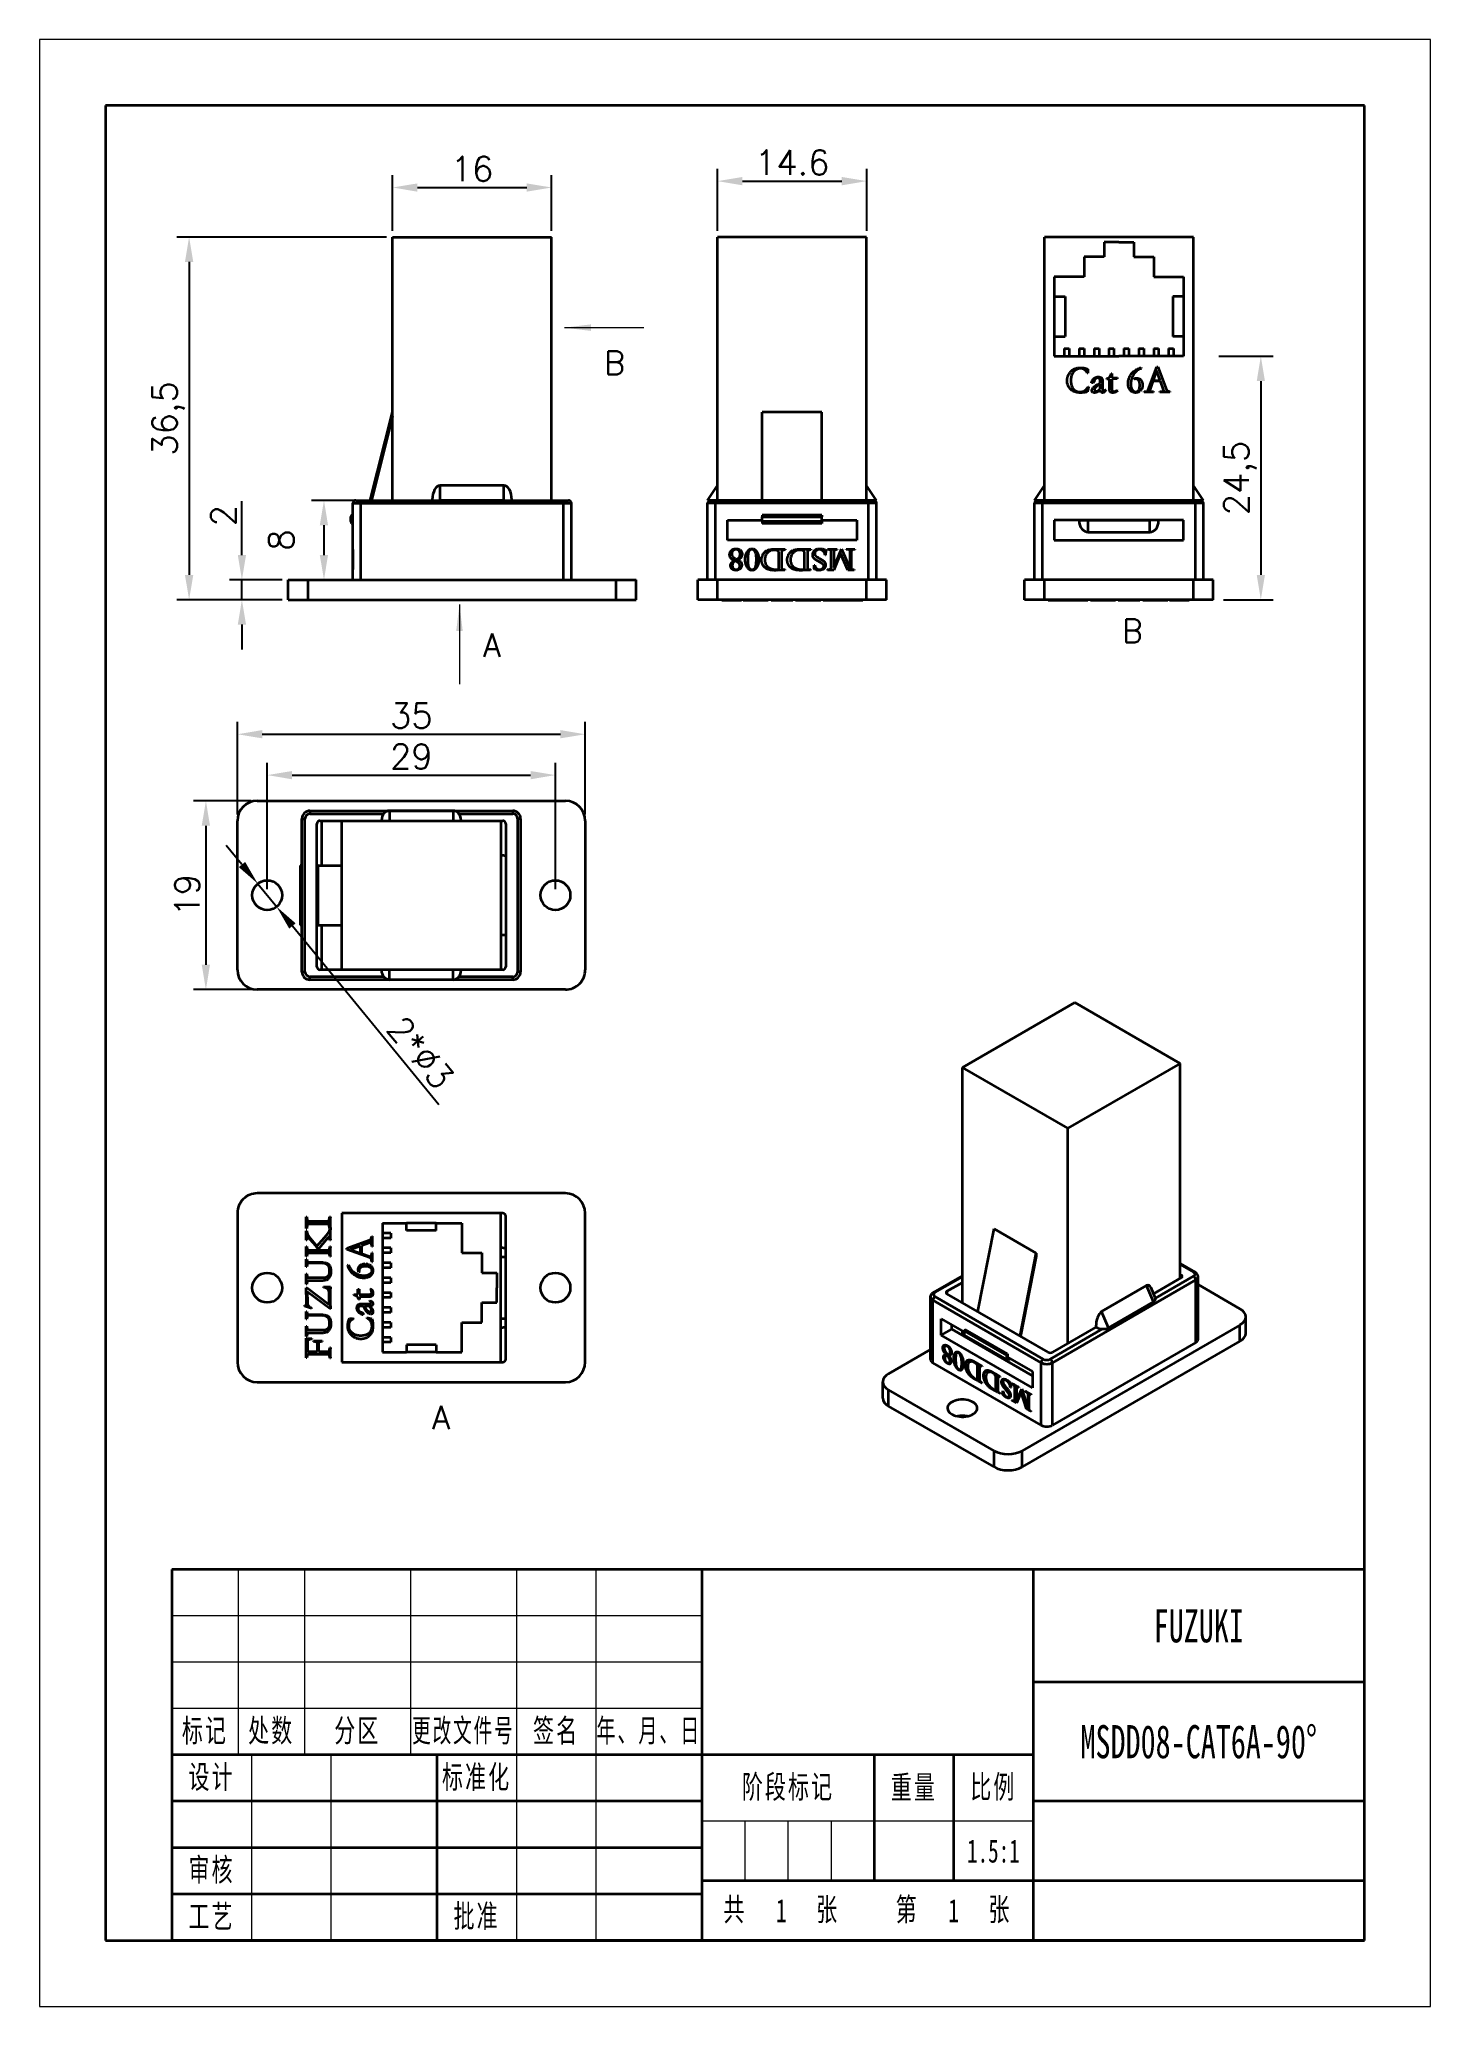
# Model space of a CAD drawing. Header units: millimetres. Extents: x -70 to 70, y -99 to 99.
import ezdxf
from ezdxf.enums import TextEntityAlignment as Align

# ---------------------------------------------------------------- set-up
doc = ezdxf.new("R2010")
doc.units = ezdxf.units.MM
doc.header["$PDSIZE"] = -5
doc.layers.get('0').update_dxf_attribs({"lineweight": 18})
for name, color, linetype, lineweight in [('尺寸线层', 3, 'Continuous', 18), ('粗实线层', 7, 'Continuous', 35), ('细实线层', 7, 'Continuous', 18)]:
    doc.layers.add(name, color=color, linetype=linetype, lineweight=lineweight)
doc.styles.get("Standard").update_dxf_attribs({"font": 'txt.shx'})
doc.styles.add('标准', font='', dxfattribs={"width": 0.667})
doc.styles.get('标准').set_extended_font_data('宋体')
doc.dimstyles.get("Standard").update_dxf_attribs({"dimtxt": 0.18, "dimasz": 0.18, "dimexe": 0.18, "dimexo": 0.0625, "dimgap": 0.09, "dimtad": 0, "dimtih": 1, "dimtoh": 1, "dimdec": 4, "dimzin": 0, "dimdsep": 46, "dimtxsty": 'Standard', "dimcen": 0.09, "dimdle": 0.36, "dimadec": 0, "dimazin": 0, "dimtfac": 1, "dimtdec": 4, "dimtofl": 0, "dimtmove": 0, "dimatfit": 3, "dimfxl": 1, "dimtolj": 1, "dimarcsym": 0})

msp = doc.modelspace()

# ---------------------------------------------------------------- texts
at = {"layer": '尺寸线层', "color": 7}
for s, p in [('B', (-12.101, 66.442)), ('B', (39.999, 39.461)), ('A', (-24.449, 38.024))]:
    msp.add_text(s, height=2.333, dxfattribs=at).set_placement(p, align=Align.MIDDLE_CENTER)
at = {"layer": '尺寸线层'}
msp.add_text('A', height=2.333, dxfattribs=at).set_placement((-29.562, -39.709), align=Align.MIDDLE_CENTER)

# ---------------------------------------------------------------- blocks, each defined once
blk = doc.blocks.new('$CAXA_FRAME_13B17AC1$')
at = {"layer": '粗实线层'}
for p, q in [((95, 138.5), (-95, 138.5)), ((-95, 138.5), (-95, -138.5)), ((95, -138.5), (95, 138.5)), ((-95, -138.5), (95, -138.5))]:
    blk.add_line(p, q, dxfattribs=at)
at = {"layer": '细实线层'}
for p, q in [((105, 148.5), (-105, 148.5)), ((-105, 148.5), (-105, -148.5)), ((105, -148.5), (105, 148.5)), ((-105, -148.5), (105, -148.5))]:
    blk.add_line(p, q, dxfattribs=at)
blk = doc.blocks.new('$CAXA_TITLE_151E506F$')
at = {"layer": '粗实线层'}
for p, q in [((0, 56), (-180, 56)), ((-180, 56), (-180, 0)), ((-100, 56), (-100, 0)), ((-50, 56), (-50, 0)), ((0, 0), (0, 56)), ((0, 39), (-50, 39)), ((-50, 28), (-180, 28)), ((-140, 28), (-140, 0)), ((-74, 28), (-74, 9)), ((-62, 28), (-62, 9)), ((-100, 21), (-180, 21)), ((0, 21), (-50, 21)), ((-100, 14), (-180, 14)), ((0, 9), (-100, 9)), ((-100, 7), (-180, 7)), ((0, 0), (-180, 0))]:
    blk.add_line(p, q, dxfattribs=at)
at = {"layer": '细实线层'}
for p, q in [((-170, 56), (-170, 28)), ((-160, 56), (-160, 28)), ((-144, 56), (-144, 28)), ((-128, 56), (-128, 0)), ((-116, 56), (-116, 0)), ((-100, 49), (-180, 49)), ((-100, 42), (-180, 42)), ((-100, 35), (-180, 35)), ((-168, 28), (-168, 0)), ((-156, 28), (-156, 0)), ((-50, 18), (-100, 18)), ((-93.5, 18), (-93.5, 9)), ((-87, 18), (-87, 9)), ((-80.5, 18), (-80.5, 9))]:
    blk.add_line(p, q, dxfattribs=at)
at = {"layer": '尺寸线层', "attachment_point": 5, "line_spacing_factor": 0.963108, "style": '标准'}
for s, insert, char_height, width in [('\\T1.1;标记', (-175, 31.5), 3.481, 18), ('\\T1.1;处数', (-165, 31.5), 3.481, 18), ('\\T1.1;分区', (-152, 31.5), 3.481, 30), ('\\T1.1;{\\W0.592404;更改文件号}', (-136, 31.5), 3.4806, 30), ('\\T1.1;签名', (-122, 31.5), 3.481, 22), ('\\T1.1;{\\W0.605422;年、月、日}', (-108, 31.5), 3.4806, 30), ('\\T1.1;设计', (-174, 24.5), 3.481, 22), ('\\T1.1;标准化', (-134, 24.5), 3.481, 22), ('\\T1.1;阶段标记', (-87, 23), 3.481, 50), ('\\T1.1;重量', (-68, 23), 3.481, 22), ('\\T1.1;比例', (-56, 23), 3.481, 22), ('\\T1.1;审核', (-174, 10.5), 3.481, 22), ('\\T1.1;共', (-95, 4.5), 3.481, 8), ('\\T1.1;张', (-81, 4.5), 3.481, 8), ('\\T1.1;第', (-69, 4.5), 3.481, 8), ('\\T1.1;张', (-55, 4.5), 3.481, 8), ('\\T1.1;工艺', (-174, 3.5), 3.481, 22), ('\\T1.1;批准', (-134, 3.5), 3.481, 22)]:
    blk.add_mtext(s, dxfattribs=dict(at, insert=insert, char_height=char_height, width=width))
at = {"layer": '尺寸线层', "style": '标准'}
for tag, height, width, p in [('标记C', 3.63, 0.664996, (-175, 52.5)), ('处数C', 3.63, 0.664996, (-165, 52.5)), ('分区C', 3.63, 0.667, (-152, 52.5)), ('更改文件号C', 3.63, 0.498314, (-136, 52.5)), ('更改签名C', 3.63, 0.447537, (-122, 52.5)), ('更改日期C', 3.63, 0.610278, (-108, 52.5)), ('单位名称', 5.19, 0.667, (-25, 47.5)), ('标记B', 3.63, 0.664996, (-175, 45.5)), ('处数B', 3.63, 0.664996, (-165, 45.5)), ('分区B', 3.63, 0.667, (-152, 45.5)), ('更改文件号B', 3.63, 0.498314, (-136, 45.5)), ('更改签名B', 3.63, 0.447537, (-122, 45.5)), ('更改日期B', 3.63, 0.610278, (-108, 45.5)), ('材料名称', 5.19, 0.667, (-75, 42)), ('标记A', 3.63, 0.664996, (-175, 38.5)), ('处数A', 3.63, 0.664996, (-165, 38.5)), ('分区A', 3.63, 0.667, (-152, 38.5)), ('更改文件号A', 3.63, 0.498314, (-136, 38.5)), ('更改签名A', 3.63, 0.447537, (-122, 38.5)), ('更改日期A', 3.63, 0.610278, (-108, 38.5)), ('图纸名称', 5.19, 0.667, (-25, 30)), ('设计', 3.63, 0.667, (-162, 24.5)), ('设计日期', 3.63, 0.667, (-148, 24.5)), ('标准化', 3.63, 0.667, (-122, 24.5)), ('标准化日期', 3.63, 0.554163, (-108, 24.5)), ('图纸编号', 5.19, 0.667, (-25, 15)), ('阶段标记S', 3.63, 0.223769, (-96.75, 13.5)), ('阶段标记A', 3.63, 0.223769, (-90.25, 13.5)), ('阶段标记B', 3.63, 0.223769, (-83.75, 13.5)), ('阶段标记C', 3.63, 0.223769, (-77.25, 13.5)), ('重量', 3.63, 0.667, (-68, 13.5)), ('图纸比例', 3.63, 0.510551, (-56, 13.5)), ('审核', 3.63, 0.667, (-162, 10.5)), ('审核日期', 3.63, 0.667, (-148, 10.5)), ('页数', 3.63, 0.667, (-88, 4.5)), ('页码', 3.63, 0.667, (-62, 4.5)), ('投影符号', 3.63, 0.667, (-25, 4.5)), ('工艺', 3.63, 0.667, (-162, 3.5)), ('工艺日期', 3.63, 0.667, (-148, 3.5)), ('批准', 3.63, 0.667, (-122, 3.5)), ('批准日期', 3.63, 0.667, (-108, 3.5))]:
    blk.add_attdef(tag, text='', height=height, dxfattribs=dict(at, width=width)).set_placement(p, align=Align.MIDDLE_CENTER)
blk = doc.blocks.new('*X3')
at = {"layer": 'Defpoints', "color": 0, "transparency": 16777216}
for p in [(-34.46, 79.1), (-54.93, 42.6), (-44.96, 42.6)]:
    blk.add_point(p, dxfattribs=at)
at = {"layer": '尺寸线层', "color": 0, "linetype": 'Continuous', "lineweight": -2, "transparency": 16777216}
for p, q in [((-35.08, 79.1), (-56.18, 79.1)), ((-54.93, 76.6), (-54.93, 45.1)), ((-45.58, 42.6), (-56.18, 42.6))]:
    blk.add_line(p, q, dxfattribs=at)
at = {"layer": '尺寸线层', "color": 0, "transparency": 16777216}
for points in [[(-55.35, 76.6), (-54.51, 76.6), (-54.93, 79.1)], [(-55.35, 45.1), (-54.51, 45.1), (-54.93, 42.6)]]:
    blk.add_solid(points, dxfattribs=at)
at = {"layer": '尺寸线层', "color": 0, "transparency": 16777216, "insert": (-57.01, 60.85), "char_height": 2.5, "width": 10.3571, "attachment_point": 5, "rotation": 90, "bg_fill": 3, "box_fill_scale": 1.1, "bg_fill_color": 256, "bg_fill_true_color": 13158600, "bg_fill_transparency": 0}
blk.add_mtext('\\A1;36,5', dxfattribs=at)
blk = doc.blocks.new('*X4')
at = {"layer": 'Defpoints', "color": 0, "transparency": 16777216}
for p in [(-44.96, 44.6), (-49.62, 42.6), (-44.96, 42.6)]:
    blk.add_point(p, dxfattribs=at)
at = {"layer": '尺寸线层', "color": 0, "linetype": 'Continuous', "lineweight": -2, "transparency": 16777216}
for p, q in [((-49.62, 47.1), (-49.62, 52.52)), ((-45.58, 44.6), (-50.87, 44.6)), ((-49.62, 42.6), (-49.62, 44.6)), ((-45.58, 42.6), (-50.87, 42.6)), ((-49.62, 40.1), (-49.62, 37.6))]:
    blk.add_line(p, q, dxfattribs=at)
at = {"layer": '尺寸线层', "color": 0, "transparency": 16777216}
for points in [[(-50.03, 47.1), (-49.2, 47.1), (-49.62, 44.6)], [(-50.03, 40.1), (-49.2, 40.1), (-49.62, 42.6)]]:
    blk.add_solid(points, dxfattribs=at)
at = {"layer": '尺寸线层', "color": 0, "transparency": 16777216, "insert": (-51.49, 51.06), "char_height": 2.5, "width": 5, "attachment_point": 5, "rotation": 90, "bg_fill": 3, "box_fill_scale": 1.1, "bg_fill_color": 256, "bg_fill_true_color": 13158600, "bg_fill_transparency": 0}
blk.add_mtext('\\A1;2', dxfattribs=at)
blk = doc.blocks.new('*X5')
at = {"layer": 'Defpoints', "color": 0, "transparency": 16777216}
for p in [(-37.66, 52.6), (-41.36, 44.6), (-35.06, 44.6)]:
    blk.add_point(p, dxfattribs=at)
at = {"layer": '尺寸线层', "color": 0, "linetype": 'Continuous', "lineweight": -2, "transparency": 16777216}
for p, q in [((-38.28, 52.6), (-42.61, 52.6)), ((-41.36, 50.1), (-41.36, 47.1)), ((-35.68, 44.6), (-42.61, 44.6))]:
    blk.add_line(p, q, dxfattribs=at)
at = {"layer": '尺寸线层', "color": 0, "transparency": 16777216}
for points in [[(-41.78, 50.1), (-40.95, 50.1), (-41.36, 52.6)], [(-41.78, 47.1), (-40.95, 47.1), (-41.36, 44.6)]]:
    blk.add_solid(points, dxfattribs=at)
at = {"layer": '尺寸线层', "color": 0, "transparency": 16777216, "insert": (-45.65, 48.6), "char_height": 2.5, "width": 5, "attachment_point": 5, "rotation": 90, "bg_fill": 3, "box_fill_scale": 1.1, "bg_fill_color": 256, "bg_fill_true_color": 13158600, "bg_fill_transparency": 0}
blk.add_mtext('\\A1;8', dxfattribs=at)
blk = doc.blocks.new('*X6')
at = {"layer": 'Defpoints', "color": 0, "transparency": 16777216}
for p in [(-15.07, 29.06), (-50.07, 20.36), (-15.07, 20.36)]:
    blk.add_point(p, dxfattribs=at)
at = {"layer": '尺寸线层', "color": 0, "linetype": 'Continuous', "lineweight": -2, "transparency": 16777216}
for p, q in [((-50.07, 20.98), (-50.07, 30.31)), ((-15.07, 20.98), (-15.07, 30.31)), ((-47.57, 29.06), (-17.57, 29.06))]:
    blk.add_line(p, q, dxfattribs=at)
at = {"layer": '尺寸线层', "color": 0, "transparency": 16777216}
for points in [[(-47.57, 29.48), (-47.57, 28.65), (-50.07, 29.06)], [(-17.57, 29.48), (-17.57, 28.65), (-15.07, 29.06)]]:
    blk.add_solid(points, dxfattribs=at)
at = {"layer": '尺寸线层', "color": 0, "transparency": 16777216, "insert": (-32.57, 30.94), "char_height": 2.5, "width": 5.3571, "attachment_point": 5, "bg_fill": 3, "box_fill_scale": 1.1, "bg_fill_color": 256, "bg_fill_true_color": 13158600, "bg_fill_transparency": 0}
blk.add_mtext('\\A1;35', dxfattribs=at)
blk = doc.blocks.new('*X7')
at = {"layer": 'Defpoints', "color": 0, "transparency": 16777216}
for p in [(-48.07, 22.36), (-53.24, 3.36), (-48.07, 3.36)]:
    blk.add_point(p, dxfattribs=at)
at = {"layer": '尺寸线层', "color": 0, "linetype": 'Continuous', "lineweight": -2, "transparency": 16777216}
for p, q in [((-48.7, 22.36), (-54.49, 22.36)), ((-53.24, 19.86), (-53.24, 5.86)), ((-48.7, 3.36), (-54.49, 3.36))]:
    blk.add_line(p, q, dxfattribs=at)
at = {"layer": '尺寸线层', "color": 0, "transparency": 16777216}
for points in [[(-53.66, 19.86), (-52.83, 19.86), (-53.24, 22.36)], [(-53.66, 5.86), (-52.83, 5.86), (-53.24, 3.36)]]:
    blk.add_solid(points, dxfattribs=at)
at = {"layer": '尺寸线层', "color": 0, "transparency": 16777216, "insert": (-55.12, 12.86), "char_height": 2.5, "width": 5, "attachment_point": 5, "rotation": 90, "bg_fill": 3, "box_fill_scale": 1.1, "bg_fill_color": 256, "bg_fill_true_color": 13158600, "bg_fill_transparency": 0}
blk.add_mtext('\\A1;19', dxfattribs=at)
blk = doc.blocks.new('*X8')
at = {"layer": 'Defpoints', "color": 0, "transparency": 16777216}
for p in [(-48.02, 14.02), (-46.12, 11.7)]:
    blk.add_point(p, dxfattribs=at)
at = {"layer": '尺寸线层', "color": 0, "linetype": 'Continuous', "lineweight": -2, "transparency": 16777216}
for p, q in [((-49.61, 15.95), (-51.19, 17.88)), ((-48.02, 14.02), (-46.12, 11.7)), ((-44.53, 9.77), (-29.8, -8.2))]:
    blk.add_line(p, q, dxfattribs=at)
at = {"layer": '尺寸线层', "color": 0, "transparency": 16777216}
for points in [[(-49.29, 16.21), (-49.93, 15.69), (-48.02, 14.02)], [(-44.21, 10.03), (-44.86, 9.5), (-46.12, 11.7)]]:
    blk.add_solid(points, dxfattribs=at)
at = {"layer": '尺寸线层', "color": 0, "transparency": 16777216, "insert": (-31.65, -2.98), "char_height": 2.5, "width": 7.1429, "attachment_point": 5, "rotation": 309.3674, "bg_fill": 3, "box_fill_scale": 1.1, "bg_fill_color": 256, "bg_fill_true_color": 13158600, "bg_fill_transparency": 0}
blk.add_mtext('\\A1;2*%%C3', dxfattribs=at)
blk = doc.blocks.new('*X9')
at = {"layer": 'Defpoints', "color": 0, "transparency": 16777216}
for p in [(-18.07, 24.95), (-47.07, 12.86), (-18.07, 12.86)]:
    blk.add_point(p, dxfattribs=at)
at = {"layer": '尺寸线层', "color": 0, "linetype": 'Continuous', "lineweight": -2, "transparency": 16777216}
for p, q in [((-47.07, 13.48), (-47.07, 26.2)), ((-18.07, 13.48), (-18.07, 26.2)), ((-44.57, 24.95), (-20.57, 24.95))]:
    blk.add_line(p, q, dxfattribs=at)
at = {"layer": '尺寸线层', "color": 0, "transparency": 16777216}
for points in [[(-44.57, 25.36), (-44.57, 24.53), (-47.07, 24.95)], [(-20.57, 25.36), (-20.57, 24.53), (-18.07, 24.95)]]:
    blk.add_solid(points, dxfattribs=at)
at = {"layer": '尺寸线层', "color": 0, "transparency": 16777216, "insert": (-32.57, 26.82), "char_height": 2.5, "width": 6.0714, "attachment_point": 5, "bg_fill": 3, "box_fill_scale": 1.1, "bg_fill_color": 256, "bg_fill_true_color": 13158600, "bg_fill_transparency": 0}
blk.add_mtext('\\A1;29', dxfattribs=at)
blk = doc.blocks.new('*X10')
at = {"layer": '尺寸线层', "linetype": 'Continuous'}
blk.add_hatch(color=256, dxfattribs=at).paths.add_polyline_path([(0, 0), (0.33, -2.67), (-0.33, -2.67)], flags=0)
blk.add_line((0, 0), (0, -8), dxfattribs=at)
blk = doc.blocks.new('*X11')
at = {"layer": '尺寸线层', "linetype": 'Continuous'}
blk.add_hatch(color=256, dxfattribs=at).paths.add_polyline_path([(0, 0), (2.67, 0.33), (2.67, -0.33)], flags=0)
blk.add_line((0, 0), (8, 0), dxfattribs=at)
blk = doc.blocks.new('*D12')
at = {"color": 0, "lineweight": -2, "transparency": 16777216}
for p, q in [((-34.46, 79.73), (-34.46, 85.34)), ((-18.46, 79.73), (-18.46, 85.34)), ((-31.96, 84.09), (-20.96, 84.09))]:
    blk.add_line(p, q, dxfattribs=at)
at = {"color": 0, "transparency": 16777216}
for points in [[(-31.96, 84.5), (-31.96, 83.67), (-34.46, 84.09)], [(-20.96, 84.5), (-20.96, 83.67), (-18.46, 84.09)]]:
    blk.add_solid(points, dxfattribs=at)
at = {"layer": 'Defpoints', "color": 0, "transparency": 16777216}
for p in [(-18.46, 84.09), (-34.46, 79.1), (-18.46, 79.1)]:
    blk.add_point(p, dxfattribs=at)
at = {"color": 0, "transparency": 16777216, "insert": (-26.46, 85.96), "char_height": 2.5, "attachment_point": 5}
blk.add_mtext('\\A1;16', dxfattribs=at)
blk = doc.blocks.new('*D13')
at = {"color": 0, "lineweight": -2, "transparency": 16777216}
for p, q in [((-1.75, 79.73), (-1.75, 85.98)), ((13.25, 79.73), (13.25, 85.98)), ((0.75, 84.73), (10.75, 84.73))]:
    blk.add_line(p, q, dxfattribs=at)
at = {"color": 0, "transparency": 16777216}
for points in [[(0.75, 85.15), (0.75, 84.31), (-1.75, 84.73)], [(10.75, 85.15), (10.75, 84.31), (13.25, 84.73)]]:
    blk.add_solid(points, dxfattribs=at)
at = {"layer": 'Defpoints', "color": 0, "transparency": 16777216}
for p in [(13.25, 84.73), (-1.75, 79.1), (13.25, 79.1)]:
    blk.add_point(p, dxfattribs=at)
at = {"color": 0, "transparency": 16777216, "insert": (5.75, 86.6), "char_height": 2.5, "attachment_point": 5}
blk.add_mtext('\\A1;14.6', dxfattribs=at)
blk = doc.blocks.new('*D14')
at = {"color": 0, "lineweight": -2, "transparency": 16777216}
for p, q in [((48.68, 67.1), (54.16, 67.1)), ((52.91, 64.6), (52.91, 45.1)), ((49.14, 42.6), (54.16, 42.6))]:
    blk.add_line(p, q, dxfattribs=at)
at = {"color": 0, "transparency": 16777216}
for points in [[(52.5, 64.6), (53.33, 64.6), (52.91, 67.1)], [(52.5, 45.1), (53.33, 45.1), (52.91, 42.6)]]:
    blk.add_solid(points, dxfattribs=at)
at = {"layer": 'Defpoints', "color": 0, "transparency": 16777216}
for p in [(48.05, 67.1), (48.52, 42.6), (52.91, 42.6)]:
    blk.add_point(p, dxfattribs=at)
at = {"color": 0, "transparency": 16777216, "insert": (50.83, 54.85), "char_height": 2.5, "attachment_point": 5, "rotation": 90}
blk.add_mtext('\\A1;24,5', dxfattribs=at)

# ---------------------------------------------------------------- dimensions: what is measured, and where the dimension line sits
at = {"color": 1}
dim = msp.add_linear_dim(base=(13.246, 84.729), p1=(-1.754, 79.102), p2=(13.246, 79.102), text='14.6', dimstyle='Standard', override={"dimtxt": 2.5, "dimasz": 2.5, "dimexe": 1.25, "dimexo": 0.625, "dimgap": 0.625, "dimtad": 1, "dimtih": 0, "dimtoh": 0, "dimdec": 2, "dimzin": 8, "dimdsep": 44, "dimdle": 5, "dimtdec": 2, "dimtofl": 1, "dimatfit": 0, "dimarcsym": 1}, dxfattribs=at)
dim.commit()
dim.dimension.update_dxf_attribs({"geometry": '*D13', "text_midpoint": (5.746, 86.604)})
dim = msp.add_linear_dim(base=(52.912, 42.602), p1=(48.054, 67.102), p2=(48.517, 42.602), angle=90, dimstyle='Standard', override={"dimtxt": 2.5, "dimasz": 2.5, "dimexe": 1.25, "dimexo": 0.625, "dimgap": 0.625, "dimtad": 1, "dimtih": 0, "dimtoh": 0, "dimdec": 2, "dimzin": 8, "dimdsep": 44, "dimdle": 5, "dimtdec": 2, "dimtofl": 1, "dimatfit": 0, "dimarcsym": 1}, dxfattribs=at)
dim.commit()
dim.dimension.update_dxf_attribs({"geometry": '*D14', "text_midpoint": (50.829, 54.852)})

# ---------------------------------------------------------------- linework, layer by layer
at = {"layer": '粗实线层', "color": 7, "lineweight": 35}
for p, q in [((-34.458, 52.602), (-34.458, 79.102)), ((-34.458, 79.102), (-18.458, 79.102)), ((-18.458, 52.602), (-18.458, 79.102)), ((-1.754, 52.602), (-1.754, 79.102)), ((13.246, 79.102), (-1.754, 79.102)), ((13.246, 52.602), (13.246, 79.102)), ((31.131, 52.602), (31.131, 79.102)), ((46.131, 79.102), (31.131, 79.102)), ((37.131, 78.602), (37.131, 77.102)), ((38.631, 78.602), (37.131, 78.602)), ((38.631, 78.602), (40.131, 78.602)), ((40.131, 78.602), (40.131, 77.102)), ((46.131, 52.602), (46.131, 79.102)), ((35.131, 77.102), (35.131, 75.102)), ((37.131, 77.102), (35.131, 77.102)), ((40.131, 77.102), (42.131, 77.102)), ((42.131, 77.102), (42.131, 75.102)), ((32.131, 75.102), (32.131, 73.102)), ((35.131, 75.102), (32.131, 75.102)), ((42.131, 75.102), (45.131, 75.102)), ((45.131, 75.102), (45.131, 73.102)), ((32.131, 73.102), (32.131, 69.102)), ((32.131, 73.102), (33.212, 73.102)), ((33.212, 73.102), (33.212, 69.102)), ((44.051, 73.102), (44.051, 69.102)), ((45.131, 73.102), (44.051, 73.102)), ((45.131, 73.102), (45.131, 69.102)), ((32.131, 69.102), (32.131, 67.102)), ((32.131, 69.102), (33.212, 69.102)), ((33.131, 67.889), (33.631, 67.889)), ((33.131, 67.889), (33.131, 67.102)), ((33.631, 67.889), (33.631, 67.102)), ((34.631, 67.889), (35.131, 67.889)), ((34.631, 67.889), (34.631, 67.102)), ((35.131, 67.889), (35.131, 67.102)), ((36.131, 67.889), (36.631, 67.889)), ((36.131, 67.889), (36.131, 67.102)), ((36.631, 67.889), (36.631, 67.102)), ((37.631, 67.889), (38.131, 67.889)), ((37.631, 67.889), (37.631, 67.102)), ((38.131, 67.889), (38.131, 67.102)), ((39.131, 67.889), (39.631, 67.889)), ((39.131, 67.889), (39.131, 67.102)), ((39.631, 67.889), (39.631, 67.102)), ((40.631, 67.889), (41.131, 67.889)), ((40.631, 67.889), (40.631, 67.102)), ((41.131, 67.889), (41.131, 67.102)), ((42.131, 67.889), (42.631, 67.889)), ((42.131, 67.889), (42.131, 67.102)), ((42.631, 67.889), (42.631, 67.102)), ((43.631, 67.889), (44.131, 67.889)), ((43.631, 67.889), (43.631, 67.102)), ((45.131, 69.102), (44.051, 69.102)), ((44.131, 67.889), (44.131, 67.102)), ((45.131, 69.102), (45.131, 67.102)), ((32.131, 67.102), (38.631, 67.102)), ((33.59, 65.293), (33.625, 65.352)), ((33.625, 65.352), (33.662, 65.41)), ((33.662, 65.41), (33.702, 65.464)), ((33.702, 65.464), (33.744, 65.516)), ((33.744, 65.516), (33.788, 65.565)), ((33.788, 65.565), (33.835, 65.612)), ((33.835, 65.612), (33.884, 65.656)), ((33.884, 65.656), (33.936, 65.698)), ((33.968, 65.393), (33.928, 65.316)), ((33.936, 65.698), (33.99, 65.737)), ((34.013, 65.465), (33.968, 65.393)), ((33.99, 65.737), (34.046, 65.773)), ((34.064, 65.534), (34.013, 65.465)), ((34.046, 65.773), (34.104, 65.807)), ((34.118, 65.598), (34.064, 65.534)), ((34.104, 65.807), (34.163, 65.837)), ((34.176, 65.654), (34.118, 65.598)), ((34.163, 65.837), (34.223, 65.863)), ((34.236, 65.704), (34.176, 65.654)), ((34.223, 65.863), (34.283, 65.886)), ((34.299, 65.748), (34.236, 65.704)), ((34.283, 65.886), (34.345, 65.905)), ((34.365, 65.785), (34.299, 65.748)), ((34.345, 65.905), (34.407, 65.921)), ((34.433, 65.815), (34.365, 65.785)), ((34.407, 65.921), (34.471, 65.933)), ((34.505, 65.838), (34.433, 65.815)), ((34.471, 65.933), (34.535, 65.942)), ((34.579, 65.855), (34.505, 65.838)), ((34.535, 65.942), (34.6, 65.947)), ((34.656, 65.865), (34.579, 65.855)), ((34.6, 65.947), (34.666, 65.949)), ((34.735, 65.868), (34.656, 65.865)), ((34.666, 65.949), (34.732, 65.949)), ((34.732, 65.949), (34.795, 65.948)), ((34.786, 65.867), (34.735, 65.868)), ((34.836, 65.863), (34.786, 65.867)), ((34.795, 65.948), (34.854, 65.946)), ((34.884, 65.857), (34.836, 65.863)), ((34.854, 65.946), (34.91, 65.944)), ((34.93, 65.849), (34.884, 65.857)), ((34.91, 65.944), (34.962, 65.941)), ((34.975, 65.839), (34.93, 65.849)), ((34.962, 65.941), (35.011, 65.938)), ((35.019, 65.826), (34.975, 65.839)), ((35.011, 65.938), (35.057, 65.934)), ((35.061, 65.81), (35.019, 65.826)), ((35.057, 65.934), (35.098, 65.929)), ((35.101, 65.793), (35.061, 65.81)), ((35.098, 65.929), (35.137, 65.924)), ((35.14, 65.773), (35.101, 65.793)), ((35.137, 65.924), (35.172, 65.918)), ((35.178, 65.75), (35.14, 65.773)), ((35.172, 65.918), (35.205, 65.911)), ((35.213, 65.726), (35.178, 65.75)), ((35.205, 65.911), (35.238, 65.903)), ((35.247, 65.699), (35.213, 65.726)), ((35.238, 65.903), (35.27, 65.894)), ((35.278, 65.67), (35.247, 65.699)), ((35.27, 65.894), (35.303, 65.883)), ((35.307, 65.639), (35.278, 65.67)), ((35.303, 65.883), (35.335, 65.871)), ((35.335, 65.606), (35.307, 65.639)), ((35.335, 65.871), (35.367, 65.858)), ((35.36, 65.571), (35.335, 65.606)), ((35.382, 65.533), (35.36, 65.571)), ((35.367, 65.858), (35.399, 65.843)), ((35.403, 65.494), (35.382, 65.533)), ((35.399, 65.843), (35.43, 65.827)), ((35.422, 65.452), (35.403, 65.494)), ((35.438, 65.409), (35.422, 65.452)), ((35.43, 65.827), (35.461, 65.81)), ((35.512, 65.409), (35.438, 65.409)), ((35.461, 65.81), (35.492, 65.791)), ((35.492, 65.791), (35.497, 65.754)), ((35.497, 65.754), (35.501, 65.716)), ((35.501, 65.716), (35.504, 65.679)), ((35.504, 65.679), (35.507, 65.641)), ((35.507, 65.641), (35.509, 65.603)), ((35.509, 65.603), (35.51, 65.564)), ((35.51, 65.564), (35.512, 65.526)), ((35.512, 65.526), (35.512, 65.487)), ((35.512, 65.487), (35.512, 65.448)), ((35.512, 65.448), (35.512, 65.409)), ((37.85, 65.313), (37.867, 65.358)), ((37.867, 65.358), (37.914, 65.358)), ((37.914, 65.358), (37.918, 64.945)), ((45.131, 67.102), (38.631, 67.102)), ((39.842, 65.272), (39.908, 65.36)), ((39.908, 65.36), (39.981, 65.445)), ((39.981, 65.445), (40.058, 65.525)), ((40.058, 65.525), (40.14, 65.598)), ((40.172, 65.353), (40.113, 65.268)), ((40.14, 65.598), (40.227, 65.667)), ((40.236, 65.433), (40.172, 65.353)), ((40.227, 65.667), (40.319, 65.73)), ((40.303, 65.507), (40.236, 65.433)), ((40.374, 65.577), (40.303, 65.507)), ((40.319, 65.73), (40.416, 65.787)), ((40.449, 65.642), (40.374, 65.577)), ((40.416, 65.787), (40.518, 65.839)), ((40.528, 65.701), (40.449, 65.642)), ((40.518, 65.839), (40.624, 65.885)), ((40.611, 65.755), (40.528, 65.701)), ((40.698, 65.805), (40.611, 65.755)), ((40.624, 65.885), (40.736, 65.926)), ((40.789, 65.849), (40.698, 65.805)), ((40.736, 65.926), (40.852, 65.961)), ((40.883, 65.887), (40.789, 65.849)), ((40.852, 65.961), (40.883, 65.887)), ((41.586, 63.713), (42.451, 66.046)), ((42.416, 65.675), (42.077, 64.679)), ((42.776, 64.679), (42.416, 65.675)), ((42.451, 66.046), (42.563, 66.046)), ((42.563, 66.046), (43.417, 63.74)), ((33.422, 64.652), (33.424, 64.719)), ((33.426, 64.544), (33.422, 64.652)), ((33.424, 64.719), (33.429, 64.785)), ((33.437, 64.441), (33.426, 64.544)), ((33.429, 64.785), (33.438, 64.85)), ((33.454, 64.342), (33.437, 64.441)), ((33.438, 64.85), (33.449, 64.915)), ((33.449, 64.915), (33.464, 64.98)), ((33.479, 64.247), (33.454, 64.342)), ((33.464, 64.98), (33.483, 65.044)), ((33.511, 64.157), (33.479, 64.247)), ((33.483, 65.044), (33.505, 65.107)), ((33.505, 65.107), (33.53, 65.169)), ((33.55, 64.071), (33.511, 64.157)), ((33.53, 65.169), (33.559, 65.231)), ((33.597, 63.989), (33.55, 64.071)), ((33.559, 65.231), (33.59, 65.293)), ((33.65, 63.911), (33.597, 63.989)), ((33.71, 63.838), (33.65, 63.911)), ((33.778, 63.769), (33.71, 63.838)), ((33.851, 63.706), (33.778, 63.769)), ((33.8, 64.775), (33.797, 64.671)), ((33.797, 64.671), (33.799, 64.559)), ((33.799, 64.559), (33.807, 64.454)), ((33.808, 64.875), (33.8, 64.775)), ((33.807, 64.454), (33.818, 64.353)), ((33.821, 64.971), (33.808, 64.875)), ((33.818, 64.353), (33.835, 64.259)), ((33.84, 65.063), (33.821, 64.971)), ((33.835, 64.259), (33.856, 64.17)), ((33.864, 65.151), (33.84, 65.063)), ((33.93, 63.649), (33.851, 63.706)), ((33.856, 64.17), (33.883, 64.087)), ((33.893, 65.236), (33.864, 65.151)), ((33.883, 64.087), (33.913, 64.009)), ((33.928, 65.316), (33.893, 65.236)), ((33.913, 64.009), (33.949, 63.937)), ((34.014, 63.599), (33.93, 63.649)), ((33.949, 63.937), (33.989, 63.871)), ((33.989, 63.871), (34.035, 63.81)), ((34.102, 63.555), (34.014, 63.599)), ((34.035, 63.81), (34.084, 63.755)), ((34.084, 63.755), (34.139, 63.706)), ((34.196, 63.519), (34.102, 63.555)), ((34.139, 63.706), (34.198, 63.662)), ((34.294, 63.489), (34.196, 63.519)), ((34.198, 63.662), (34.261, 63.624)), ((34.261, 63.624), (34.33, 63.593)), ((34.398, 63.465), (34.294, 63.489)), ((34.33, 63.593), (34.402, 63.567)), ((34.507, 63.449), (34.398, 63.465)), ((34.402, 63.567), (34.48, 63.546)), ((34.48, 63.546), (34.562, 63.532)), ((34.621, 63.439), (34.507, 63.449)), ((34.562, 63.532), (34.648, 63.523)), ((34.739, 63.435), (34.621, 63.439)), ((34.648, 63.523), (34.739, 63.52)), ((34.739, 63.52), (34.844, 63.525)), ((34.831, 63.436), (34.739, 63.435)), ((34.919, 63.439), (34.831, 63.436)), ((34.844, 63.525), (34.943, 63.541)), ((35.002, 63.444), (34.919, 63.439)), ((34.943, 63.541), (35.036, 63.566)), ((35.08, 63.451), (35.002, 63.444)), ((35.036, 63.566), (35.123, 63.602)), ((35.154, 63.459), (35.08, 63.451)), ((35.123, 63.602), (35.205, 63.648)), ((35.224, 63.47), (35.154, 63.459)), ((35.205, 63.648), (35.281, 63.704)), ((35.289, 63.483), (35.224, 63.47)), ((35.281, 63.704), (35.351, 63.77)), ((35.35, 63.497), (35.289, 63.483)), ((35.406, 63.513), (35.35, 63.497)), ((35.351, 63.77), (35.415, 63.846)), ((35.458, 63.532), (35.406, 63.513)), ((35.415, 63.846), (35.474, 63.933)), ((35.473, 63.584), (35.458, 63.532)), ((35.487, 63.636), (35.473, 63.584)), ((35.474, 63.933), (35.527, 64.03)), ((35.501, 63.687), (35.487, 63.636)), ((35.514, 63.738), (35.501, 63.687)), ((35.526, 63.788), (35.514, 63.738)), ((35.538, 63.837), (35.526, 63.788)), ((35.527, 64.03), (35.577, 64.03)), ((35.549, 63.886), (35.538, 63.837)), ((35.559, 63.935), (35.549, 63.886)), ((35.568, 63.983), (35.559, 63.935)), ((35.577, 64.03), (35.568, 63.983)), ((35.875, 64.474), (35.876, 64.486)), ((35.875, 64.468), (35.875, 64.474)), ((35.876, 64.462), (35.875, 64.468)), ((35.876, 64.486), (35.879, 64.5)), ((35.877, 64.457), (35.876, 64.462)), ((35.879, 64.452), (35.877, 64.457)), ((35.879, 64.5), (35.884, 64.517)), ((35.882, 64.447), (35.879, 64.452)), ((35.885, 64.443), (35.882, 64.447)), ((35.884, 64.517), (35.891, 64.535)), ((35.889, 64.439), (35.885, 64.443)), ((35.893, 64.436), (35.889, 64.439)), ((35.891, 64.535), (35.9, 64.556)), ((35.898, 64.432), (35.893, 64.436)), ((35.904, 64.43), (35.898, 64.432)), ((35.9, 64.556), (35.911, 64.579)), ((35.909, 64.427), (35.904, 64.43)), ((35.915, 64.425), (35.909, 64.427)), ((35.911, 64.579), (35.924, 64.605)), ((35.913, 63.64), (35.916, 63.676)), ((35.916, 63.601), (35.913, 63.64)), ((35.921, 64.423), (35.915, 64.425)), ((35.916, 63.676), (35.922, 63.713)), ((35.923, 63.566), (35.916, 63.601)), ((35.926, 64.421), (35.921, 64.423)), ((35.922, 63.713), (35.933, 63.751)), ((35.936, 63.536), (35.923, 63.566)), ((35.924, 64.605), (35.939, 64.632)), ((35.932, 64.419), (35.926, 64.421)), ((35.938, 64.418), (35.932, 64.419)), ((35.933, 63.751), (35.949, 63.789)), ((35.953, 63.509), (35.936, 63.536)), ((35.943, 64.417), (35.938, 64.418)), ((35.939, 64.632), (35.956, 64.662)), ((35.949, 64.417), (35.943, 64.417)), ((35.954, 64.416), (35.949, 64.417)), ((35.949, 63.789), (35.969, 63.827)), ((35.976, 63.486), (35.953, 63.509)), ((35.96, 64.416), (35.954, 64.416)), ((35.956, 64.662), (35.975, 64.694)), ((35.972, 64.417), (35.96, 64.416)), ((35.969, 63.827), (35.993, 63.866)), ((35.984, 64.418), (35.972, 64.417)), ((35.975, 64.694), (35.996, 64.727)), ((36.004, 63.468), (35.976, 63.486)), ((35.996, 64.42), (35.984, 64.418)), ((35.993, 63.866), (36.022, 63.905)), ((35.996, 64.727), (36.017, 64.757)), ((36.008, 64.424), (35.996, 64.42)), ((36.036, 63.454), (36.004, 63.468)), ((36.02, 64.428), (36.008, 64.424)), ((36.017, 64.757), (36.04, 64.787)), ((36.032, 64.433), (36.02, 64.428)), ((36.022, 63.905), (36.055, 63.945)), ((36.043, 64.439), (36.032, 64.433)), ((36.074, 63.443), (36.036, 63.454)), ((36.04, 64.787), (36.063, 64.815)), ((36.055, 64.446), (36.043, 64.439)), ((36.066, 64.454), (36.055, 64.446)), ((36.055, 63.945), (36.093, 63.985)), ((36.063, 64.815), (36.088, 64.841)), ((36.077, 64.462), (36.066, 64.454)), ((36.117, 63.437), (36.074, 63.443)), ((36.088, 64.472), (36.077, 64.462)), ((36.088, 64.841), (36.114, 64.866)), ((36.098, 64.482), (36.088, 64.472)), ((36.093, 63.985), (36.135, 64.026)), ((36.107, 64.492), (36.098, 64.482)), ((36.114, 64.503), (36.107, 64.492)), ((36.114, 64.866), (36.14, 64.889)), ((36.121, 64.514), (36.114, 64.503)), ((36.164, 63.435), (36.117, 63.437)), ((36.127, 64.525), (36.121, 64.514)), ((36.132, 64.537), (36.127, 64.525)), ((36.136, 64.549), (36.132, 64.537)), ((36.135, 64.026), (36.181, 64.066)), ((36.139, 64.561), (36.136, 64.549)), ((36.141, 64.574), (36.139, 64.561)), ((36.14, 64.889), (36.168, 64.91)), ((36.146, 64.606), (36.141, 64.574)), ((36.152, 64.636), (36.146, 64.606)), ((36.16, 64.665), (36.152, 64.636)), ((36.169, 64.693), (36.16, 64.665)), ((36.195, 63.436), (36.164, 63.435)), ((36.168, 64.91), (36.196, 64.93)), ((36.18, 64.719), (36.169, 64.693)), ((36.192, 64.743), (36.18, 64.719)), ((36.181, 63.771), (36.18, 63.744)), ((36.18, 63.744), (36.18, 63.73)), ((36.18, 63.73), (36.182, 63.716)), ((36.181, 64.066), (36.231, 64.105)), ((36.186, 63.798), (36.181, 63.771)), ((36.182, 63.716), (36.184, 63.702)), ((36.184, 63.702), (36.187, 63.689)), ((36.194, 63.825), (36.186, 63.798)), ((36.187, 63.689), (36.192, 63.677)), ((36.206, 64.766), (36.192, 64.743)), ((36.192, 63.677), (36.197, 63.665)), ((36.205, 63.854), (36.194, 63.825)), ((36.224, 63.437), (36.195, 63.436)), ((36.196, 64.93), (36.226, 64.949)), ((36.197, 63.665), (36.203, 63.654)), ((36.203, 63.654), (36.211, 63.643)), ((36.219, 63.882), (36.205, 63.854)), ((36.221, 64.788), (36.206, 64.766)), ((36.211, 63.643), (36.219, 63.632)), ((36.237, 63.911), (36.219, 63.882)), ((36.219, 63.632), (36.228, 63.623)), ((36.238, 64.809), (36.221, 64.788)), ((36.252, 63.44), (36.224, 63.437)), ((36.226, 64.949), (36.256, 64.966)), ((36.228, 63.623), (36.238, 63.613)), ((36.231, 64.105), (36.283, 64.143)), ((36.257, 63.941), (36.237, 63.911)), ((36.257, 64.827), (36.238, 64.809)), ((36.238, 63.613), (36.248, 63.605)), ((36.248, 63.605), (36.259, 63.598)), ((36.28, 63.443), (36.252, 63.44)), ((36.256, 64.966), (36.286, 64.981)), ((36.277, 64.845), (36.257, 64.827)), ((36.281, 63.972), (36.257, 63.941)), ((36.259, 63.598), (36.271, 63.592)), ((36.271, 63.592), (36.283, 63.586)), ((36.297, 64.86), (36.277, 64.845)), ((36.306, 63.448), (36.28, 63.443)), ((36.308, 64.002), (36.281, 63.972)), ((36.283, 64.143), (36.339, 64.18)), ((36.283, 63.586), (36.295, 63.582)), ((36.286, 64.981), (36.316, 64.994)), ((36.295, 63.582), (36.308, 63.579)), ((36.318, 64.874), (36.297, 64.86)), ((36.331, 63.453), (36.306, 63.448)), ((36.338, 64.034), (36.308, 64.002)), ((36.308, 63.579), (36.321, 63.576)), ((36.316, 64.994), (36.345, 65.006)), ((36.34, 64.885), (36.318, 64.874)), ((36.321, 63.576), (36.335, 63.575)), ((36.355, 63.46), (36.331, 63.453)), ((36.335, 63.575), (36.35, 63.574)), ((36.371, 64.065), (36.338, 64.034)), ((36.339, 64.18), (36.398, 64.215)), ((36.363, 64.895), (36.34, 64.885)), ((36.345, 65.006), (36.375, 65.016)), ((36.35, 63.574), (36.371, 63.575)), ((36.378, 63.467), (36.355, 63.46)), ((36.387, 64.904), (36.363, 64.895)), ((36.405, 64.095), (36.371, 64.065)), ((36.371, 63.575), (36.393, 63.578)), ((36.375, 65.016), (36.404, 65.024)), ((36.4, 63.476), (36.378, 63.467)), ((36.411, 64.91), (36.387, 64.904)), ((36.393, 63.578), (36.416, 63.584)), ((36.398, 64.215), (36.461, 64.249)), ((36.421, 63.485), (36.4, 63.476)), ((36.404, 65.024), (36.433, 65.03)), ((36.441, 64.123), (36.405, 64.095)), ((36.436, 64.914), (36.411, 64.91)), ((36.416, 63.584), (36.44, 63.591)), ((36.443, 63.497), (36.421, 63.485)), ((36.433, 65.03), (36.462, 65.034)), ((36.462, 64.917), (36.436, 64.914)), ((36.44, 63.591), (36.464, 63.601)), ((36.479, 64.151), (36.441, 64.123)), ((36.466, 63.51), (36.443, 63.497)), ((36.461, 64.249), (36.527, 64.282)), ((36.462, 65.034), (36.491, 65.037)), ((36.489, 64.918), (36.462, 64.917)), ((36.464, 63.601), (36.489, 63.612)), ((36.492, 63.526), (36.466, 63.51)), ((36.519, 64.177), (36.479, 64.151)), ((36.511, 64.917), (36.489, 64.918)), ((36.489, 63.612), (36.516, 63.626)), ((36.491, 65.037), (36.52, 65.038)), ((36.521, 63.544), (36.492, 63.526)), ((36.533, 64.915), (36.511, 64.917)), ((36.516, 63.626), (36.542, 63.642)), ((36.56, 64.202), (36.519, 64.177)), ((36.52, 65.038), (36.566, 65.037)), ((36.551, 63.564), (36.521, 63.544)), ((36.527, 64.282), (36.596, 64.314)), ((36.554, 64.911), (36.533, 64.915)), ((36.542, 63.642), (36.57, 63.66)), ((36.584, 63.586), (36.551, 63.564)), ((36.574, 64.905), (36.554, 64.911)), ((36.603, 64.225), (36.56, 64.202)), ((36.566, 65.037), (36.61, 65.034)), ((36.57, 63.66), (36.599, 63.68)), ((36.593, 64.898), (36.574, 64.905)), ((36.618, 63.611), (36.584, 63.586)), ((36.611, 64.89), (36.593, 64.898)), ((36.596, 64.314), (36.668, 64.344)), ((36.599, 63.68), (36.626, 63.702)), ((36.648, 64.248), (36.603, 64.225)), ((36.61, 65.034), (36.651, 65.029)), ((36.628, 64.879), (36.611, 64.89)), ((36.655, 63.637), (36.618, 63.611)), ((36.626, 63.702), (36.651, 63.723)), ((36.644, 64.867), (36.628, 64.879)), ((36.66, 64.854), (36.644, 64.867)), ((36.695, 64.269), (36.648, 64.248)), ((36.651, 65.029), (36.69, 65.023)), ((36.651, 63.723), (36.673, 63.744)), ((36.694, 63.667), (36.655, 63.637)), ((36.674, 64.839), (36.66, 64.854)), ((36.668, 64.344), (36.744, 64.374)), ((36.673, 63.744), (36.691, 63.765)), ((36.687, 64.823), (36.674, 64.839)), ((36.699, 64.806), (36.687, 64.823)), ((36.69, 65.023), (36.726, 65.014)), ((36.691, 63.765), (36.707, 63.786)), ((36.736, 63.698), (36.694, 63.667)), ((36.744, 64.289), (36.695, 64.269)), ((36.709, 64.787), (36.699, 64.806)), ((36.707, 63.786), (36.72, 63.807)), ((36.719, 64.769), (36.709, 64.787)), ((36.726, 64.749), (36.719, 64.769)), ((36.72, 63.807), (36.731, 63.828)), ((36.726, 65.014), (36.76, 65.004)), ((36.732, 64.728), (36.726, 64.749)), ((36.731, 63.828), (36.738, 63.849)), ((36.737, 64.706), (36.732, 64.728)), ((36.737, 63.673), (36.736, 63.698)), ((36.741, 64.684), (36.737, 64.706)), ((36.739, 63.649), (36.737, 63.673)), ((36.738, 63.849), (36.742, 63.87)), ((36.742, 63.627), (36.739, 63.649)), ((36.743, 64.66), (36.741, 64.684)), ((36.742, 63.87), (36.744, 63.891)), ((36.747, 63.605), (36.742, 63.627)), ((36.744, 64.636), (36.743, 64.66)), ((36.744, 64.374), (36.744, 64.636)), ((36.744, 63.891), (36.744, 64.289)), ((36.753, 63.585), (36.747, 63.605)), ((36.76, 63.566), (36.753, 63.585)), ((36.76, 65.004), (36.79, 64.991)), ((36.769, 63.549), (36.76, 63.566)), ((36.779, 63.532), (36.769, 63.549)), ((36.791, 63.517), (36.779, 63.532)), ((36.79, 64.991), (36.819, 64.977)), ((36.803, 63.503), (36.791, 63.517)), ((36.817, 63.49), (36.803, 63.503)), ((36.833, 63.478), (36.817, 63.49)), ((36.819, 64.977), (36.844, 64.961)), ((36.849, 63.468), (36.833, 63.478)), ((36.844, 64.961), (36.867, 64.943)), ((36.866, 63.46), (36.849, 63.468)), ((36.884, 63.452), (36.866, 63.46)), ((36.867, 64.943), (36.888, 64.923)), ((36.903, 63.446), (36.884, 63.452)), ((36.888, 64.923), (36.906, 64.901)), ((36.924, 63.441), (36.903, 63.446)), ((36.906, 64.901), (36.922, 64.876)), ((36.922, 64.876), (36.936, 64.849)), ((36.945, 63.438), (36.924, 63.441)), ((36.936, 64.849), (36.948, 64.82)), ((36.967, 63.436), (36.945, 63.438)), ((36.948, 64.82), (36.958, 64.789)), ((36.958, 64.789), (36.966, 64.755)), ((36.966, 64.755), (36.971, 64.719)), ((36.991, 63.435), (36.967, 63.436)), ((36.971, 64.719), (36.974, 64.681)), ((36.974, 64.681), (36.975, 64.64)), ((36.975, 64.64), (36.975, 63.856)), ((36.975, 63.856), (36.975, 63.839)), ((36.975, 63.839), (36.975, 63.822)), ((36.975, 63.822), (36.976, 63.807)), ((36.976, 63.807), (36.976, 63.792)), ((36.976, 63.792), (36.977, 63.777)), ((36.977, 63.777), (36.977, 63.764)), ((36.977, 63.764), (36.978, 63.752)), ((36.978, 63.752), (36.979, 63.74)), ((36.979, 63.74), (36.98, 63.729)), ((36.98, 63.729), (36.981, 63.719)), ((36.981, 63.719), (36.983, 63.71)), ((36.983, 63.71), (36.985, 63.701)), ((36.985, 63.701), (36.987, 63.692)), ((36.987, 63.692), (36.99, 63.684)), ((36.99, 63.684), (36.994, 63.677)), ((37.029, 63.438), (36.991, 63.435)), ((36.994, 63.677), (36.998, 63.669)), ((36.998, 63.669), (37.003, 63.663)), ((37.003, 63.663), (37.009, 63.657)), ((37.009, 63.657), (37.015, 63.651)), ((37.015, 63.651), (37.022, 63.646)), ((37.022, 63.646), (37.029, 63.641)), ((37.029, 63.641), (37.036, 63.637)), ((37.066, 63.446), (37.029, 63.438)), ((37.036, 63.637), (37.042, 63.633)), ((37.042, 63.633), (37.049, 63.63)), ((37.049, 63.63), (37.056, 63.627)), ((37.056, 63.627), (37.063, 63.625)), ((37.063, 63.625), (37.07, 63.623)), ((37.101, 63.46), (37.066, 63.446)), ((37.07, 63.623), (37.077, 63.622)), ((37.077, 63.622), (37.084, 63.621)), ((37.084, 63.621), (37.091, 63.621)), ((37.091, 63.621), (37.108, 63.622)), ((37.135, 63.48), (37.101, 63.46)), ((37.108, 63.622), (37.125, 63.625)), ((37.125, 63.625), (37.141, 63.631)), ((37.166, 63.505), (37.135, 63.48)), ((37.141, 63.631), (37.157, 63.64)), ((37.157, 63.64), (37.173, 63.651)), ((37.196, 63.535), (37.166, 63.505)), ((37.173, 63.651), (37.189, 63.664)), ((37.189, 63.664), (37.204, 63.679)), ((37.225, 63.571), (37.196, 63.535)), ((37.204, 63.679), (37.22, 63.697)), ((37.22, 63.697), (37.235, 63.718)), ((37.251, 63.613), (37.225, 63.571)), ((37.235, 63.718), (37.249, 63.74)), ((37.249, 63.74), (37.3, 63.713)), ((37.276, 63.66), (37.251, 63.613)), ((37.3, 63.713), (37.276, 63.66)), ((37.412, 64.827), (37.414, 64.832)), ((37.412, 64.822), (37.412, 64.827)), ((37.412, 64.816), (37.412, 64.822)), ((37.414, 64.81), (37.412, 64.816)), ((37.414, 64.832), (37.416, 64.837)), ((37.416, 64.806), (37.414, 64.81)), ((37.416, 64.837), (37.42, 64.843)), ((37.42, 64.802), (37.416, 64.806)), ((37.42, 64.843), (37.424, 64.848)), ((37.425, 64.798), (37.42, 64.802)), ((37.424, 64.848), (37.43, 64.853)), ((37.431, 64.796), (37.425, 64.798)), ((37.43, 64.853), (37.436, 64.858)), ((37.438, 64.793), (37.431, 64.796)), ((37.436, 64.858), (37.444, 64.862)), ((37.446, 64.792), (37.438, 64.793)), ((37.444, 64.862), (37.452, 64.867)), ((37.455, 64.791), (37.446, 64.792)), ((37.452, 64.867), (37.462, 64.872)), ((37.466, 64.791), (37.455, 64.791)), ((37.462, 64.872), (37.494, 64.886)), ((37.674, 64.795), (37.466, 64.791)), ((37.494, 64.886), (37.525, 64.9)), ((37.525, 64.9), (37.553, 64.915)), ((37.553, 64.915), (37.58, 64.931)), ((37.58, 64.931), (37.605, 64.947)), ((37.605, 64.947), (37.628, 64.963)), ((37.628, 64.963), (37.65, 64.98)), ((37.65, 64.98), (37.669, 64.997)), ((37.669, 64.997), (37.687, 65.014)), ((37.674, 63.922), (37.674, 64.795)), ((37.675, 63.866), (37.674, 63.922)), ((37.677, 63.814), (37.675, 63.866)), ((37.68, 63.765), (37.677, 63.814)), ((37.684, 63.721), (37.68, 63.765)), ((37.69, 63.68), (37.684, 63.721)), ((37.687, 65.014), (37.703, 65.032)), ((37.696, 63.643), (37.69, 63.68)), ((37.704, 63.61), (37.696, 63.643)), ((37.703, 65.032), (37.718, 65.052)), ((37.714, 63.581), (37.704, 63.61)), ((37.724, 63.555), (37.714, 63.581)), ((37.718, 65.052), (37.734, 65.074)), ((37.736, 63.534), (37.724, 63.555)), ((37.734, 65.074), (37.75, 65.1)), ((37.75, 63.515), (37.736, 63.534)), ((37.75, 65.1), (37.766, 65.128)), ((37.766, 63.498), (37.75, 63.515)), ((37.766, 65.128), (37.782, 65.159)), ((37.786, 63.483), (37.766, 63.498)), ((37.782, 65.159), (37.798, 65.193)), ((37.808, 63.471), (37.786, 63.483)), ((37.798, 65.193), (37.815, 65.23)), ((37.833, 63.46), (37.808, 63.471)), ((37.815, 65.23), (37.832, 65.27)), ((37.832, 65.27), (37.85, 65.313)), ((37.86, 63.451), (37.833, 63.46)), ((37.891, 63.444), (37.86, 63.451)), ((37.924, 63.439), (37.891, 63.444)), ((37.918, 64.945), (38.443, 64.957)), ((38.443, 64.818), (37.918, 64.802)), ((37.918, 64.802), (37.918, 63.883)), ((37.918, 63.883), (37.918, 63.849)), ((37.918, 63.849), (37.919, 63.818)), ((37.919, 63.818), (37.922, 63.788)), ((37.922, 63.788), (37.925, 63.76)), ((37.96, 63.436), (37.924, 63.439)), ((37.925, 63.76), (37.93, 63.734)), ((37.93, 63.734), (37.935, 63.709)), ((37.935, 63.709), (37.941, 63.687)), ((37.941, 63.687), (37.948, 63.667)), ((37.948, 63.667), (37.957, 63.649)), ((37.957, 63.649), (37.966, 63.632)), ((37.999, 63.435), (37.96, 63.436)), ((37.966, 63.632), (37.976, 63.617)), ((37.976, 63.617), (37.987, 63.604)), ((37.987, 63.604), (38, 63.593)), ((38.034, 63.436), (37.999, 63.435)), ((38, 63.593), (38.014, 63.583)), ((38.014, 63.583), (38.029, 63.574)), ((38.029, 63.574), (38.045, 63.567)), ((38.068, 63.437), (38.034, 63.436)), ((38.045, 63.567), (38.063, 63.562)), ((38.063, 63.562), (38.081, 63.558)), ((38.101, 63.439), (38.068, 63.437)), ((38.081, 63.558), (38.101, 63.556)), ((38.101, 63.556), (38.122, 63.555)), ((38.132, 63.442), (38.101, 63.439)), ((38.122, 63.555), (38.149, 63.556)), ((38.161, 63.445), (38.132, 63.442)), ((38.149, 63.556), (38.177, 63.559)), ((38.189, 63.45), (38.161, 63.445)), ((38.177, 63.559), (38.206, 63.565)), ((38.216, 63.455), (38.189, 63.45)), ((38.206, 63.565), (38.236, 63.572)), ((38.241, 63.461), (38.216, 63.455)), ((38.236, 63.572), (38.267, 63.582)), ((38.264, 63.468), (38.241, 63.461)), ((38.286, 63.476), (38.264, 63.468)), ((38.267, 63.582), (38.299, 63.594)), ((38.307, 63.484), (38.286, 63.476)), ((38.299, 63.594), (38.333, 63.608)), ((38.328, 63.494), (38.307, 63.484)), ((38.348, 63.505), (38.328, 63.494)), ((38.333, 63.608), (38.367, 63.624)), ((38.367, 63.517), (38.348, 63.505)), ((38.367, 63.624), (38.402, 63.643)), ((38.386, 63.529), (38.367, 63.517)), ((38.405, 63.543), (38.386, 63.529)), ((38.402, 63.643), (38.439, 63.663)), ((38.423, 63.558), (38.405, 63.543)), ((38.44, 63.574), (38.423, 63.558)), ((38.439, 63.663), (38.474, 63.609)), ((38.457, 63.591), (38.44, 63.574)), ((38.443, 64.957), (38.443, 64.818)), ((38.474, 63.609), (38.457, 63.591)), ((39.559, 64.389), (39.562, 64.495)), ((39.561, 64.303), (39.559, 64.389)), ((39.567, 64.22), (39.561, 64.303)), ((39.562, 64.495), (39.573, 64.598)), ((39.577, 64.141), (39.567, 64.22)), ((39.573, 64.598), (39.59, 64.7)), ((39.592, 64.066), (39.577, 64.141)), ((39.59, 64.7), (39.615, 64.8)), ((39.61, 63.995), (39.592, 64.066)), ((39.633, 63.927), (39.61, 63.995)), ((39.615, 64.8), (39.646, 64.898)), ((39.66, 63.863), (39.633, 63.927)), ((39.646, 64.898), (39.685, 64.995)), ((39.691, 63.802), (39.66, 63.863)), ((39.685, 64.995), (39.73, 65.089)), ((39.726, 63.745), (39.691, 63.802)), ((39.765, 63.692), (39.726, 63.745)), ((39.73, 65.089), (39.782, 65.181)), ((39.808, 63.643), (39.765, 63.692)), ((39.782, 65.181), (39.842, 65.272)), ((39.853, 63.6), (39.808, 63.643)), ((39.828, 64.427), (39.825, 64.327)), ((39.825, 64.327), (39.827, 64.262)), ((39.827, 64.262), (39.831, 64.198)), ((39.837, 64.526), (39.828, 64.427)), ((39.831, 64.198), (39.838, 64.137)), ((39.851, 64.623), (39.837, 64.526)), ((39.838, 64.137), (39.847, 64.077)), ((39.847, 64.077), (39.86, 64.019)), ((39.871, 64.719), (39.851, 64.623)), ((39.9, 63.561), (39.853, 63.6)), ((39.86, 64.019), (39.875, 63.963)), ((39.897, 64.813), (39.871, 64.719)), ((39.875, 63.963), (39.893, 63.909)), ((39.893, 63.909), (39.914, 63.856)), ((39.929, 64.907), (39.897, 64.813)), ((39.95, 63.528), (39.9, 63.561)), ((39.914, 63.856), (39.938, 63.806)), ((39.966, 64.999), (39.929, 64.907)), ((39.938, 63.806), (39.964, 63.758)), ((40.002, 63.499), (39.95, 63.528)), ((39.964, 63.758), (39.993, 63.713)), ((40.009, 65.09), (39.966, 64.999)), ((39.993, 63.713), (40.022, 63.672)), ((40.057, 63.476), (40.002, 63.499)), ((40.058, 65.179), (40.009, 65.09)), ((40.022, 63.672), (40.053, 63.637)), ((40.053, 63.637), (40.085, 63.606)), ((40.114, 63.458), (40.057, 63.476)), ((40.113, 65.268), (40.058, 65.179)), ((40.085, 63.606), (40.119, 63.58)), ((40.174, 63.445), (40.114, 63.458)), ((40.119, 63.58), (40.153, 63.558)), ((40.153, 63.558), (40.189, 63.542)), ((40.173, 64.856), (40.198, 64.867)), ((40.215, 64.795), (40.173, 64.856)), ((40.236, 63.438), (40.174, 63.445)), ((40.189, 63.542), (40.226, 63.53)), ((40.198, 64.867), (40.222, 64.876)), ((40.228, 64.8), (40.215, 64.795)), ((40.222, 64.876), (40.247, 64.884)), ((40.226, 63.53), (40.265, 63.523)), ((40.24, 64.804), (40.228, 64.8)), ((40.3, 63.435), (40.236, 63.438)), ((40.253, 64.808), (40.24, 64.804)), ((40.247, 64.884), (40.272, 64.891)), ((40.265, 64.812), (40.253, 64.808)), ((40.278, 64.815), (40.265, 64.812)), ((40.265, 63.523), (40.304, 63.52)), ((40.272, 64.891), (40.297, 64.897)), ((40.291, 64.817), (40.278, 64.815)), ((40.304, 64.819), (40.291, 64.817)), ((40.297, 64.897), (40.322, 64.902)), ((40.362, 63.437), (40.3, 63.435)), ((40.317, 64.82), (40.304, 64.819)), ((40.304, 63.52), (40.386, 63.527)), ((40.33, 64.821), (40.317, 64.82)), ((40.322, 64.902), (40.348, 64.906)), ((40.343, 64.822), (40.33, 64.821)), ((40.376, 64.82), (40.343, 64.822)), ((40.348, 64.906), (40.373, 64.908)), ((40.422, 63.444), (40.362, 63.437)), ((40.373, 64.908), (40.398, 64.91)), ((40.408, 64.815), (40.376, 64.82)), ((40.386, 63.527), (40.46, 63.548)), ((40.398, 64.91), (40.424, 64.91)), ((40.439, 64.807), (40.408, 64.815)), ((40.48, 63.455), (40.422, 63.444)), ((40.424, 64.91), (40.474, 64.908)), ((40.469, 64.796), (40.439, 64.807)), ((40.46, 63.548), (40.525, 63.582)), ((40.498, 64.781), (40.469, 64.796)), ((40.474, 64.908), (40.522, 64.903)), ((40.535, 63.47), (40.48, 63.455)), ((40.526, 64.763), (40.498, 64.781)), ((40.522, 64.903), (40.569, 64.893)), ((40.525, 63.582), (40.581, 63.63)), ((40.552, 64.742), (40.526, 64.763)), ((40.587, 63.489), (40.535, 63.47)), ((40.577, 64.718), (40.552, 64.742)), ((40.569, 64.893), (40.614, 64.879)), ((40.602, 64.69), (40.577, 64.718)), ((40.581, 63.63), (40.628, 63.692)), ((40.638, 63.513), (40.587, 63.489)), ((40.625, 64.659), (40.602, 64.69)), ((40.614, 64.879), (40.657, 64.862)), ((40.646, 64.626), (40.625, 64.659)), ((40.628, 63.692), (40.667, 63.768)), ((40.686, 63.541), (40.638, 63.513)), ((40.665, 64.589), (40.646, 64.626)), ((40.657, 64.862), (40.698, 64.841)), ((40.682, 64.551), (40.665, 64.589)), ((40.667, 63.768), (40.698, 63.857)), ((40.696, 64.509), (40.682, 64.551)), ((40.731, 63.574), (40.686, 63.541)), ((40.709, 64.465), (40.696, 64.509)), ((40.698, 64.841), (40.738, 64.816)), ((40.698, 63.857), (40.719, 63.96)), ((40.719, 64.419), (40.709, 64.465)), ((40.726, 64.37), (40.719, 64.419)), ((40.719, 63.96), (40.732, 64.077)), ((40.732, 64.318), (40.726, 64.37)), ((40.775, 63.61), (40.731, 63.574)), ((40.735, 64.264), (40.732, 64.318)), ((40.732, 64.077), (40.737, 64.208)), ((40.737, 64.208), (40.735, 64.264)), ((40.738, 64.816), (40.776, 64.787)), ((40.816, 63.651), (40.775, 63.61)), ((40.776, 64.787), (40.812, 64.754)), ((40.812, 64.754), (40.847, 64.717)), ((40.854, 63.696), (40.816, 63.651)), ((40.847, 64.717), (40.879, 64.677)), ((40.887, 63.742), (40.854, 63.696)), ((40.879, 64.677), (40.907, 64.634)), ((40.917, 63.791), (40.887, 63.742)), ((40.907, 64.634), (40.932, 64.589)), ((40.943, 63.841), (40.917, 63.791)), ((40.932, 64.589), (40.954, 64.54)), ((40.965, 63.894), (40.943, 63.841)), ((40.954, 64.54), (40.973, 64.488)), ((40.983, 63.949), (40.965, 63.894)), ((40.973, 64.488), (40.988, 64.434)), ((40.997, 64.005), (40.983, 63.949)), ((40.988, 64.434), (40.999, 64.377)), ((41.007, 64.064), (40.997, 64.005)), ((40.999, 64.377), (41.008, 64.317)), ((41.013, 64.125), (41.007, 64.064)), ((41.008, 64.317), (41.013, 64.254)), ((41.013, 64.254), (41.015, 64.188)), ((41.015, 64.188), (41.013, 64.125)), ((41.165, 63.551), (41.409, 63.57)), ((41.165, 63.489), (41.165, 63.551)), ((41.183, 63.491), (41.165, 63.489)), ((41.208, 63.492), (41.183, 63.491)), ((41.239, 63.493), (41.208, 63.492)), ((41.276, 63.494), (41.239, 63.493)), ((41.321, 63.495), (41.276, 63.494)), ((41.371, 63.496), (41.321, 63.495)), ((41.429, 63.496), (41.371, 63.496)), ((41.409, 63.57), (41.433, 63.574)), ((41.493, 63.497), (41.429, 63.496)), ((41.433, 63.574), (41.456, 63.58)), ((41.456, 63.58), (41.478, 63.588)), ((41.478, 63.588), (41.498, 63.599)), ((41.563, 63.497), (41.493, 63.497)), ((41.498, 63.599), (41.517, 63.612)), ((41.517, 63.612), (41.534, 63.627)), ((41.534, 63.627), (41.549, 63.645)), ((41.549, 63.645), (41.563, 63.666)), ((41.563, 63.666), (41.575, 63.688)), ((41.64, 63.497), (41.563, 63.497)), ((41.575, 63.688), (41.586, 63.713)), ((41.717, 63.497), (41.64, 63.497)), ((41.788, 63.497), (41.717, 63.497)), ((41.726, 63.646), (41.725, 63.641)), ((41.725, 63.641), (41.725, 63.636)), ((41.725, 63.636), (41.725, 63.63)), ((41.725, 63.63), (41.726, 63.624)), ((41.727, 63.657), (41.726, 63.651)), ((41.726, 63.651), (41.726, 63.646)), ((41.726, 63.624), (41.727, 63.619)), ((41.728, 63.663), (41.727, 63.657)), ((41.727, 63.619), (41.729, 63.614)), ((41.729, 63.669), (41.728, 63.663)), ((41.731, 63.676), (41.729, 63.669)), ((41.729, 63.614), (41.731, 63.609)), ((41.733, 63.683), (41.731, 63.676)), ((41.731, 63.609), (41.734, 63.605)), ((41.735, 63.69), (41.733, 63.683)), ((41.734, 63.605), (41.737, 63.6)), ((41.737, 63.698), (41.735, 63.69)), ((42.046, 64.594), (41.737, 63.698)), ((41.737, 63.6), (41.74, 63.596)), ((41.74, 63.596), (41.744, 63.593)), ((41.744, 63.593), (41.748, 63.59)), ((41.748, 63.59), (41.753, 63.587)), ((41.753, 63.587), (41.76, 63.584)), ((41.76, 63.584), (41.767, 63.581)), ((41.767, 63.581), (41.775, 63.579)), ((41.775, 63.579), (41.784, 63.577)), ((41.784, 63.577), (41.794, 63.575)), ((41.852, 63.496), (41.788, 63.497)), ((41.794, 63.575), (41.805, 63.574)), ((41.805, 63.574), (41.818, 63.572)), ((41.818, 63.572), (41.831, 63.571)), ((41.831, 63.571), (41.845, 63.57)), ((41.845, 63.57), (42.115, 63.551)), ((41.909, 63.496), (41.852, 63.496)), ((41.96, 63.495), (41.909, 63.496)), ((42.004, 63.494), (41.96, 63.495)), ((42.042, 63.493), (42.004, 63.494)), ((42.073, 63.492), (42.042, 63.493)), ((42.806, 64.594), (42.046, 64.594)), ((42.097, 63.491), (42.073, 63.492)), ((42.077, 64.679), (42.776, 64.679)), ((42.115, 63.489), (42.097, 63.491)), ((42.115, 63.551), (42.115, 63.489)), ((42.752, 63.543), (43.007, 63.582)), ((42.752, 63.485), (42.752, 63.543)), ((42.793, 63.488), (42.752, 63.485)), ((42.836, 63.49), (42.793, 63.488)), ((43.119, 63.733), (42.806, 64.594)), ((42.881, 63.491), (42.836, 63.49)), ((42.928, 63.493), (42.881, 63.491)), ((42.977, 63.494), (42.928, 63.493)), ((43.029, 63.495), (42.977, 63.494)), ((43.007, 63.582), (43.021, 63.584)), ((43.021, 63.584), (43.035, 63.587)), ((43.083, 63.496), (43.029, 63.495)), ((43.035, 63.587), (43.047, 63.589)), ((43.047, 63.589), (43.059, 63.592)), ((43.059, 63.592), (43.07, 63.595)), ((43.07, 63.595), (43.079, 63.597)), ((43.079, 63.597), (43.088, 63.6)), ((43.139, 63.497), (43.083, 63.496)), ((43.088, 63.6), (43.096, 63.603)), ((43.096, 63.603), (43.103, 63.606)), ((43.103, 63.606), (43.11, 63.609)), ((43.11, 63.609), (43.115, 63.612)), ((43.115, 63.612), (43.12, 63.616)), ((43.123, 63.722), (43.119, 63.733)), ((43.12, 63.616), (43.124, 63.62)), ((43.126, 63.712), (43.123, 63.722)), ((43.124, 63.62), (43.128, 63.624)), ((43.129, 63.703), (43.126, 63.712)), ((43.128, 63.624), (43.131, 63.628)), ((43.132, 63.694), (43.129, 63.703)), ((43.131, 63.628), (43.134, 63.633)), ((43.134, 63.686), (43.132, 63.694)), ((43.135, 63.679), (43.134, 63.686)), ((43.134, 63.633), (43.136, 63.638)), ((43.137, 63.672), (43.135, 63.679)), ((43.136, 63.638), (43.137, 63.644)), ((43.138, 63.666), (43.137, 63.672)), ((43.137, 63.644), (43.138, 63.649)), ((43.138, 63.66), (43.138, 63.666)), ((43.139, 63.655), (43.138, 63.66)), ((43.138, 63.649), (43.139, 63.655)), ((43.198, 63.497), (43.139, 63.497)), ((43.258, 63.497), (43.198, 63.497)), ((43.319, 63.497), (43.258, 63.497)), ((43.377, 63.497), (43.319, 63.497)), ((43.434, 63.496), (43.377, 63.497)), ((43.417, 63.74), (43.422, 63.728)), ((43.422, 63.728), (43.427, 63.716)), ((43.427, 63.716), (43.432, 63.705)), ((43.432, 63.705), (43.438, 63.695)), ((43.488, 63.495), (43.434, 63.496)), ((43.438, 63.695), (43.443, 63.685)), ((43.443, 63.685), (43.448, 63.677)), ((43.448, 63.677), (43.453, 63.669)), ((43.453, 63.669), (43.457, 63.662)), ((43.457, 63.662), (43.462, 63.657)), ((43.462, 63.657), (43.467, 63.651)), ((43.467, 63.651), (43.472, 63.647)), ((43.472, 63.647), (43.478, 63.642)), ((43.478, 63.642), (43.484, 63.638)), ((43.484, 63.638), (43.492, 63.634)), ((43.539, 63.494), (43.488, 63.495)), ((43.492, 63.634), (43.5, 63.629)), ((43.5, 63.629), (43.509, 63.625)), ((43.509, 63.625), (43.518, 63.621)), ((43.518, 63.621), (43.529, 63.617)), ((43.529, 63.617), (43.54, 63.613)), ((43.589, 63.493), (43.539, 63.494)), ((43.54, 63.613), (43.552, 63.609)), ((43.552, 63.609), (43.764, 63.543)), ((43.636, 63.491), (43.589, 63.493)), ((43.681, 63.49), (43.636, 63.491)), ((43.724, 63.488), (43.681, 63.49)), ((43.764, 63.485), (43.724, 63.488)), ((43.764, 63.543), (43.764, 63.485)), ((-36.697, 52.602), (-34.458, 61.475)), ((8.746, 61.475), (2.746, 61.475)), ((2.746, 52.602), (2.746, 61.475)), ((8.746, 52.602), (8.746, 61.475)), ((-34.458, 61.066), (-36.594, 52.602)), ((-29.658, 52.602), (-29.658, 54.102)), ((-23.258, 54.102), (-29.658, 54.102)), ((-23.258, 52.602), (-23.258, 54.102)), ((-2.754, 52.602), (-1.754, 54.102)), ((14.246, 52.602), (13.246, 54.102)), ((30.131, 52.602), (31.131, 54.102)), ((47.131, 52.602), (46.131, 54.102)), ((-38.458, 52.302), (-37.658, 52.302)), ((-38.458, 44.602), (-38.458, 52.302)), ((-38.158, 52.602), (-37.658, 52.602)), ((-37.658, 52.302), (-37.658, 52.602)), ((-37.658, 52.602), (-17.258, 52.602)), ((-37.658, 52.302), (-17.258, 52.302)), ((-37.658, 44.602), (-37.658, 52.302)), ((-30.458, 52.602), (-30.458, 52.66)), ((-23.258, 52.602), (-29.658, 52.602)), ((-22.458, 52.602), (-22.458, 52.66)), ((-17.258, 52.302), (-17.258, 52.602)), ((-17.258, 52.602), (-16.758, 52.602)), ((-17.258, 52.302), (-16.458, 52.302)), ((-17.258, 44.602), (-17.258, 52.302)), ((-16.458, 44.602), (-16.458, 52.302)), ((-1.793, 52.602), (-2.754, 52.602)), ((-1.954, 52.302), (-2.754, 52.302)), ((-2.754, 44.602), (-2.754, 52.302)), ((-1.954, 52.602), (-2.454, 52.602)), ((-1.954, 52.302), (-1.954, 52.602)), ((13.446, 52.602), (-1.954, 52.602)), ((13.446, 52.302), (-1.954, 52.302)), ((-1.954, 44.602), (-1.954, 52.302)), ((-1.793, 52.602), (-1.754, 52.66)), ((-1.754, 52.602), (-1.793, 52.602)), ((13.284, 52.602), (13.246, 52.66)), ((13.246, 52.602), (13.284, 52.602)), ((13.284, 52.602), (14.246, 52.602)), ((13.446, 52.302), (13.446, 52.602)), ((13.946, 52.602), (13.446, 52.602)), ((14.246, 52.302), (13.446, 52.302)), ((13.446, 44.602), (13.446, 52.302)), ((14.246, 44.602), (14.246, 52.302)), ((30.431, 52.602), (30.131, 52.602)), ((30.931, 52.302), (30.131, 52.302)), ((30.131, 44.602), (30.131, 52.302)), ((30.931, 52.602), (30.431, 52.602)), ((46.331, 52.602), (30.931, 52.602)), ((30.931, 52.302), (30.931, 52.602)), ((46.331, 52.302), (30.931, 52.302)), ((30.931, 44.602), (30.931, 52.302)), ((31.093, 52.602), (31.131, 52.66)), ((46.17, 52.602), (46.131, 52.66)), ((46.331, 52.302), (46.331, 52.602)), ((46.831, 52.602), (46.331, 52.602)), ((47.131, 52.302), (46.331, 52.302)), ((46.331, 44.602), (46.331, 52.302)), ((46.832, 52.602), (47.131, 52.602)), ((47.131, 44.602), (47.131, 52.302)), ((-38.65, 50.458), (-38.65, 50.934)), ((-38.55, 51.107), (-38.55, 50.579)), ((-0.754, 48.602), (-0.754, 50.602)), ((-0.754, 50.602), (2.746, 50.602)), ((8.746, 51.107), (2.746, 51.107)), ((2.746, 51.107), (2.746, 50.934)), ((2.746, 50.458), (2.746, 50.934)), ((2.746, 50.934), (8.746, 50.934)), ((2.746, 50.458), (2.746, 50.258)), ((8.746, 50.458), (2.746, 50.458)), ((8.746, 50.258), (2.746, 50.258)), ((8.746, 51.107), (8.746, 50.934)), ((8.746, 50.458), (8.746, 50.934)), ((8.746, 50.602), (12.246, 50.602)), ((8.746, 50.458), (8.746, 50.258)), ((12.246, 50.602), (12.246, 48.602)), ((32.131, 50.602), (32.131, 48.602)), ((45.131, 50.602), (32.131, 50.602)), ((34.631, 50.602), (35.531, 50.602)), ((34.631, 50.554), (34.631, 50.602)), ((35.531, 49.402), (35.531, 50.602)), ((35.531, 50.602), (41.731, 50.602)), ((42.631, 50.602), (41.731, 50.602)), ((41.731, 49.402), (41.731, 50.602)), ((42.631, 50.554), (42.631, 50.602)), ((45.131, 48.602), (45.131, 50.602)), ((-38.458, 47.66), (-38.458, 47.658)), ((-38.458, 47.657), (-38.458, 47.655)), ((-38.458, 47.655), (-38.458, 47.652)), ((-38.458, 47.652), (-38.458, 47.646)), ((-38.458, 47.646), (-38.458, 47.637)), ((-38.458, 47.637), (-38.458, 47.626)), ((-38.458, 47.626), (-38.458, 47.613)), ((-38.458, 47.613), (-38.458, 47.597)), ((-38.458, 47.597), (-38.458, 47.578)), ((-38.458, 47.578), (-38.458, 47.558)), ((-38.458, 47.558), (-38.458, 47.534)), ((-38.458, 47.534), (-38.458, 47.509)), ((12.246, 48.602), (-0.754, 48.602)), ((-0.425, 47.483), (-0.394, 47.521)), ((-0.394, 47.521), (-0.359, 47.558)), ((-0.359, 47.558), (-0.322, 47.592)), ((-0.322, 47.592), (-0.282, 47.622)), ((-0.282, 47.622), (-0.241, 47.649)), ((-0.241, 47.649), (-0.199, 47.673)), ((-0.208, 47.534), (-0.231, 47.509)), ((-0.183, 47.558), (-0.208, 47.534)), ((-0.199, 47.673), (-0.154, 47.692)), ((-0.157, 47.578), (-0.183, 47.558)), ((-0.129, 47.597), (-0.157, 47.578)), ((-0.154, 47.692), (-0.108, 47.708)), ((-0.1, 47.613), (-0.129, 47.597)), ((-0.108, 47.708), (-0.06, 47.721)), ((-0.07, 47.626), (-0.1, 47.613)), ((-0.039, 47.637), (-0.07, 47.626)), ((-0.06, 47.721), (-0.01, 47.73)), ((-0.007, 47.646), (-0.039, 47.637)), ((-0.01, 47.73), (0.042, 47.735)), ((0.027, 47.652), (-0.007, 47.646)), ((0.062, 47.655), (0.027, 47.652)), ((0.042, 47.735), (0.095, 47.737)), ((0.098, 47.657), (0.062, 47.655)), ((0.095, 47.737), (0.15, 47.736)), ((0.133, 47.655), (0.098, 47.657)), ((0.167, 47.652), (0.133, 47.655)), ((0.15, 47.736), (0.203, 47.731)), ((0.2, 47.646), (0.167, 47.652)), ((0.231, 47.637), (0.2, 47.646)), ((0.203, 47.731), (0.254, 47.723)), ((0.261, 47.626), (0.231, 47.637)), ((0.254, 47.723), (0.302, 47.712)), ((0.29, 47.613), (0.261, 47.626)), ((0.318, 47.597), (0.29, 47.613)), ((0.302, 47.712), (0.348, 47.698)), ((0.344, 47.578), (0.318, 47.597)), ((0.369, 47.558), (0.344, 47.578)), ((0.348, 47.698), (0.392, 47.681)), ((0.394, 47.534), (0.369, 47.558)), ((0.392, 47.681), (0.434, 47.661)), ((0.416, 47.509), (0.394, 47.534)), ((0.434, 47.661), (0.473, 47.637)), ((0.473, 47.637), (0.51, 47.611)), ((0.51, 47.611), (0.544, 47.581)), ((0.544, 47.581), (0.576, 47.549)), ((0.576, 47.549), (0.605, 47.516)), ((1.275, 47.483), (1.317, 47.537)), ((1.317, 47.537), (1.362, 47.584)), ((1.362, 47.584), (1.408, 47.624)), ((1.408, 47.624), (1.455, 47.659)), ((1.442, 47.539), (1.415, 47.502)), ((1.471, 47.571), (1.442, 47.539)), ((1.455, 47.659), (1.504, 47.687)), ((1.504, 47.598), (1.471, 47.571)), ((1.504, 47.687), (1.554, 47.709)), ((1.54, 47.621), (1.504, 47.598)), ((1.579, 47.638), (1.54, 47.621)), ((1.554, 47.709), (1.606, 47.725)), ((1.621, 47.65), (1.579, 47.638)), ((1.606, 47.725), (1.659, 47.734)), ((1.666, 47.658), (1.621, 47.65)), ((1.659, 47.734), (1.714, 47.737)), ((1.714, 47.66), (1.666, 47.658)), ((1.714, 47.737), (1.767, 47.734)), ((1.798, 47.65), (1.714, 47.66)), ((1.767, 47.734), (1.819, 47.725)), ((1.872, 47.62), (1.798, 47.65)), ((1.819, 47.725), (1.87, 47.709)), ((1.87, 47.709), (1.919, 47.688)), ((1.938, 47.569), (1.872, 47.62)), ((1.919, 47.688), (1.967, 47.66)), ((1.995, 47.498), (1.938, 47.569)), ((1.967, 47.66), (2.014, 47.625)), ((2.014, 47.625), (2.06, 47.585)), ((2.06, 47.585), (2.105, 47.539)), ((2.105, 47.539), (2.148, 47.486)), ((3.142, 47.519), (3.193, 47.548)), ((3.193, 47.548), (3.245, 47.572)), ((3.245, 47.572), (3.3, 47.593)), ((3.3, 47.593), (3.355, 47.611)), ((3.355, 47.611), (3.41, 47.627)), ((3.41, 47.627), (3.465, 47.641)), ((3.465, 47.641), (3.52, 47.653)), ((3.52, 47.653), (3.574, 47.663)), ((3.609, 47.54), (3.542, 47.512)), ((3.574, 47.663), (3.628, 47.672)), ((3.677, 47.563), (3.609, 47.54)), ((3.628, 47.672), (3.681, 47.678)), ((3.748, 47.58), (3.677, 47.563)), ((3.681, 47.678), (3.734, 47.683)), ((3.734, 47.683), (3.787, 47.686)), ((3.82, 47.593), (3.748, 47.58)), ((3.787, 47.686), (3.84, 47.687)), ((3.894, 47.601), (3.82, 47.593)), ((3.84, 47.687), (4.383, 47.673)), ((3.97, 47.603), (3.894, 47.601)), ((4.013, 47.602), (3.97, 47.603)), ((4.053, 47.599), (4.013, 47.602)), ((4.092, 47.595), (4.053, 47.599)), ((4.128, 47.588), (4.092, 47.595)), ((4.163, 47.58), (4.128, 47.588)), ((4.195, 47.57), (4.163, 47.58)), ((4.225, 47.558), (4.195, 47.57)), ((4.253, 47.544), (4.225, 47.558)), ((4.28, 47.528), (4.253, 47.544)), ((4.304, 47.511), (4.28, 47.528)), ((4.383, 47.673), (5.053, 47.673)), ((4.721, 47.526), (4.716, 47.519)), ((4.726, 47.532), (4.721, 47.526)), ((4.732, 47.537), (4.726, 47.532)), ((4.739, 47.542), (4.732, 47.537)), ((4.746, 47.547), (4.739, 47.542)), ((4.754, 47.551), (4.746, 47.547)), ((4.762, 47.555), (4.754, 47.551)), ((4.771, 47.558), (4.762, 47.555)), ((4.781, 47.561), (4.771, 47.558)), ((4.792, 47.563), (4.781, 47.561)), ((5.053, 47.62), (4.792, 47.563)), ((5.053, 47.673), (5.053, 47.62)), ((5.727, 47.519), (5.777, 47.548)), ((5.777, 47.548), (5.83, 47.572)), ((5.83, 47.572), (5.884, 47.593)), ((5.884, 47.593), (5.94, 47.611)), ((5.94, 47.611), (5.995, 47.627)), ((5.995, 47.627), (6.05, 47.641)), ((6.05, 47.641), (6.104, 47.653)), ((6.104, 47.653), (6.158, 47.663)), ((6.193, 47.54), (6.127, 47.512)), ((6.158, 47.663), (6.212, 47.672)), ((6.262, 47.563), (6.193, 47.54)), ((6.212, 47.672), (6.266, 47.678)), ((6.332, 47.58), (6.262, 47.563)), ((6.266, 47.678), (6.319, 47.683)), ((6.319, 47.683), (6.372, 47.686)), ((6.404, 47.593), (6.332, 47.58)), ((6.372, 47.686), (6.424, 47.687)), ((6.479, 47.601), (6.404, 47.593)), ((6.424, 47.687), (6.967, 47.673)), ((6.555, 47.603), (6.479, 47.601)), ((6.597, 47.602), (6.555, 47.603)), ((6.638, 47.599), (6.597, 47.602)), ((6.676, 47.595), (6.638, 47.599)), ((6.713, 47.588), (6.676, 47.595)), ((6.747, 47.58), (6.713, 47.588)), ((6.779, 47.57), (6.747, 47.58)), ((6.81, 47.558), (6.779, 47.57)), ((6.838, 47.544), (6.81, 47.558)), ((6.864, 47.528), (6.838, 47.544)), ((6.888, 47.511), (6.864, 47.528)), ((6.967, 47.673), (7.638, 47.673)), ((7.305, 47.526), (7.301, 47.519)), ((7.311, 47.532), (7.305, 47.526)), ((7.317, 47.537), (7.311, 47.532)), ((7.323, 47.542), (7.317, 47.537)), ((7.33, 47.547), (7.323, 47.542)), ((7.338, 47.551), (7.33, 47.547)), ((7.347, 47.555), (7.338, 47.551)), ((7.356, 47.558), (7.347, 47.555)), ((7.366, 47.561), (7.356, 47.558)), ((7.376, 47.563), (7.366, 47.561)), ((7.638, 47.62), (7.376, 47.563)), ((7.638, 47.673), (7.638, 47.62)), ((7.944, 47.491), (7.977, 47.529)), ((7.977, 47.529), (8.015, 47.564)), ((8.015, 47.564), (8.055, 47.597)), ((8.055, 47.597), (8.099, 47.627)), ((8.099, 47.627), (8.146, 47.653)), ((8.159, 47.529), (8.133, 47.505)), ((8.146, 47.653), (8.197, 47.675)), ((8.187, 47.552), (8.159, 47.529)), ((8.216, 47.572), (8.187, 47.552)), ((8.197, 47.675), (8.25, 47.694)), ((8.246, 47.589), (8.216, 47.572)), ((8.277, 47.604), (8.246, 47.589)), ((8.25, 47.694), (8.306, 47.709)), ((8.31, 47.617), (8.277, 47.604)), ((8.306, 47.709), (8.366, 47.722)), ((8.344, 47.628), (8.31, 47.617)), ((8.379, 47.636), (8.344, 47.628)), ((8.366, 47.722), (8.428, 47.73)), ((8.416, 47.642), (8.379, 47.636)), ((8.453, 47.645), (8.416, 47.642)), ((8.428, 47.73), (8.494, 47.735)), ((8.492, 47.647), (8.453, 47.645)), ((8.534, 47.645), (8.492, 47.647)), ((8.494, 47.735), (8.563, 47.737)), ((8.574, 47.64), (8.534, 47.645)), ((8.563, 47.737), (8.627, 47.736)), ((8.614, 47.632), (8.574, 47.64)), ((8.653, 47.621), (8.614, 47.632)), ((8.627, 47.736), (8.691, 47.731)), ((8.691, 47.607), (8.653, 47.621)), ((8.691, 47.731), (8.753, 47.723)), ((8.729, 47.589), (8.691, 47.607)), ((8.765, 47.569), (8.729, 47.589)), ((8.753, 47.723), (8.814, 47.712)), ((8.801, 47.545), (8.765, 47.569)), ((8.837, 47.518), (8.801, 47.545)), ((8.814, 47.712), (8.874, 47.698)), ((8.874, 47.698), (8.932, 47.68)), ((8.932, 47.68), (8.99, 47.66)), ((8.99, 47.66), (9.047, 47.636)), ((9.047, 47.636), (9.102, 47.61)), ((9.102, 47.61), (9.156, 47.58)), ((9.156, 47.58), (9.119, 47.08)), ((9.31, 47.64), (9.31, 47.694)), ((9.31, 47.694), (9.373, 47.692)), ((9.595, 47.583), (9.31, 47.64)), ((9.373, 47.692), (9.432, 47.69)), ((9.432, 47.69), (9.489, 47.688)), ((9.489, 47.688), (9.541, 47.687)), ((9.541, 47.687), (9.591, 47.686)), ((9.591, 47.686), (9.637, 47.685)), ((9.607, 47.58), (9.595, 47.583)), ((9.618, 47.577), (9.607, 47.58)), ((9.628, 47.573), (9.618, 47.577)), ((9.637, 47.569), (9.628, 47.573)), ((9.637, 47.685), (9.68, 47.684)), ((9.645, 47.564), (9.637, 47.569)), ((9.653, 47.559), (9.645, 47.564)), ((9.659, 47.553), (9.653, 47.559)), ((9.665, 47.548), (9.659, 47.553)), ((9.67, 47.541), (9.665, 47.548)), ((9.674, 47.534), (9.67, 47.541)), ((9.678, 47.527), (9.674, 47.534)), ((9.681, 47.517), (9.678, 47.527)), ((9.68, 47.684), (9.72, 47.684)), ((9.72, 47.684), (9.757, 47.684)), ((9.757, 47.684), (9.79, 47.683)), ((9.79, 47.683), (9.832, 47.684)), ((9.832, 47.684), (9.875, 47.684)), ((9.875, 47.684), (9.92, 47.684)), ((9.92, 47.684), (9.966, 47.685)), ((9.951, 45.853), (10.701, 47.71)), ((9.96, 47.524), (9.958, 47.512)), ((9.963, 47.533), (9.96, 47.524)), ((9.967, 47.542), (9.963, 47.533)), ((9.966, 47.685), (10.013, 47.686)), ((9.971, 47.549), (9.967, 47.542)), ((9.975, 47.556), (9.971, 47.549)), ((9.981, 47.562), (9.975, 47.556)), ((9.988, 47.568), (9.981, 47.562)), ((9.996, 47.574), (9.988, 47.568)), ((10.005, 47.579), (9.996, 47.574)), ((10.015, 47.584), (10.005, 47.579)), ((10.013, 47.686), (10.062, 47.687)), ((10.027, 47.588), (10.015, 47.584)), ((10.039, 47.592), (10.027, 47.588)), ((10.053, 47.596), (10.039, 47.592)), ((10.068, 47.6), (10.053, 47.596)), ((10.062, 47.687), (10.112, 47.688)), ((10.269, 47.64), (10.068, 47.6)), ((10.112, 47.688), (10.163, 47.69)), ((10.163, 47.69), (10.215, 47.692)), ((10.215, 47.692), (10.269, 47.694)), ((10.269, 47.694), (10.269, 47.64)), ((10.701, 47.71), (11.593, 45.709)), ((11.184, 47.64), (11.184, 47.694)), ((11.184, 47.694), (11.225, 47.692)), ((11.493, 47.606), (11.184, 47.64)), ((11.225, 47.692), (11.266, 47.69)), ((11.266, 47.69), (11.308, 47.688)), ((11.308, 47.688), (11.35, 47.687)), ((11.35, 47.687), (11.393, 47.686)), ((11.393, 47.686), (11.436, 47.685)), ((11.436, 47.685), (11.481, 47.684)), ((11.481, 47.684), (11.525, 47.684)), ((11.512, 47.603), (11.493, 47.606)), ((11.529, 47.596), (11.512, 47.603)), ((11.525, 47.684), (11.571, 47.684)), ((11.544, 47.587), (11.529, 47.596)), ((11.557, 47.575), (11.544, 47.587)), ((11.568, 47.559), (11.557, 47.575)), ((11.577, 47.541), (11.568, 47.559)), ((11.571, 47.684), (11.617, 47.683)), ((11.584, 47.52), (11.577, 47.541)), ((11.589, 47.496), (11.584, 47.52)), ((11.617, 47.683), (11.652, 47.684)), ((11.652, 47.684), (11.689, 47.684)), ((11.689, 47.684), (11.728, 47.684)), ((11.703, 47.528), (11.699, 47.518)), ((11.706, 47.536), (11.703, 47.528)), ((11.711, 47.544), (11.706, 47.536)), ((11.716, 47.551), (11.711, 47.544)), ((11.722, 47.557), (11.716, 47.551)), ((11.73, 47.563), (11.722, 47.557)), ((11.728, 47.684), (11.768, 47.685)), ((11.74, 47.569), (11.73, 47.563)), ((11.752, 47.575), (11.74, 47.569)), ((11.766, 47.581), (11.752, 47.575)), ((11.782, 47.586), (11.766, 47.581)), ((11.768, 47.685), (11.811, 47.686)), ((11.801, 47.592), (11.782, 47.586)), ((11.821, 47.597), (11.801, 47.592)), ((11.811, 47.686), (11.856, 47.687)), ((11.844, 47.602), (11.821, 47.597)), ((11.868, 47.606), (11.844, 47.602)), ((11.856, 47.687), (11.902, 47.688)), ((12.052, 47.64), (11.868, 47.606)), ((11.902, 47.688), (11.95, 47.69)), ((11.95, 47.69), (12, 47.692)), ((12, 47.692), (12.052, 47.694)), ((12.052, 47.694), (12.052, 47.64)), ((32.131, 48.602), (45.131, 48.602)), ((35.531, 49.402), (41.731, 49.402)), ((-38.458, 47.509), (-38.458, 47.483)), ((-38.458, 47.483), (-38.458, 47.455)), ((-38.458, 47.455), (-38.458, 47.425)), ((-38.458, 47.425), (-38.458, 47.395)), ((-38.458, 47.395), (-38.458, 47.363)), ((-38.458, 47.363), (-38.458, 47.329)), ((-38.458, 47.329), (-38.458, 47.295)), ((-38.458, 47.295), (-38.458, 47.258)), ((-38.458, 47.258), (-38.458, 47.221)), ((-38.458, 47.221), (-38.458, 47.181)), ((-38.458, 47.181), (-38.458, 47.144)), ((-38.458, 47.144), (-38.458, 47.107)), ((-38.458, 47.107), (-38.458, 47.073)), ((-38.458, 47.073), (-38.458, 47.04)), ((-38.458, 47.04), (-38.458, 47.008)), ((-38.458, 47.008), (-38.458, 46.979)), ((-38.458, 46.979), (-38.458, 46.951)), ((-38.458, 46.951), (-38.458, 46.924)), ((-38.458, 46.924), (-38.458, 46.899)), ((-38.458, 46.899), (-38.458, 46.875)), ((-38.458, 46.875), (-38.458, 46.851)), ((-38.458, 46.851), (-38.458, 46.828)), ((-38.458, 46.828), (-38.458, 46.805)), ((-38.458, 46.805), (-38.458, 46.783)), ((-38.458, 46.783), (-38.458, 46.76)), ((-38.458, 46.76), (-38.458, 46.738)), ((-38.458, 46.738), (-38.458, 46.717)), ((-38.458, 46.717), (-38.458, 46.695)), ((-38.458, 46.695), (-38.458, 46.674)), ((-38.458, 46.674), (-38.458, 46.648)), ((-38.458, 46.648), (-38.458, 46.546)), ((-38.458, 46.546), (-38.458, 46.493)), ((-38.458, 46.493), (-38.458, 46.48)), ((-38.458, 46.48), (-38.458, 46.466)), ((-38.458, 46.466), (-38.458, 46.45)), ((-38.458, 46.45), (-38.458, 46.433)), ((-38.458, 46.433), (-38.458, 46.415)), ((-38.458, 46.415), (-38.458, 46.396)), ((-38.458, 46.396), (-38.458, 46.376)), ((-38.458, 46.376), (-38.458, 46.354)), ((-38.458, 46.354), (-38.458, 46.331)), ((-38.458, 46.331), (-38.458, 46.307)), ((-38.458, 46.307), (-38.458, 46.283)), ((-38.458, 46.283), (-38.458, 46.258)), ((-38.458, 46.258), (-38.458, 46.232)), ((-38.458, 46.232), (-38.458, 46.206)), ((-38.458, 46.206), (-38.458, 46.18)), ((-38.458, 46.18), (-38.458, 46.153)), ((-38.458, 46.153), (-38.458, 46.125)), ((-38.458, 46.125), (-38.458, 46.098)), ((-38.458, 46.098), (-38.458, 46.07)), ((-38.458, 46.07), (-38.458, 46.041)), ((-38.458, 46.041), (-38.458, 46.006)), ((-38.458, 46.006), (-38.458, 45.972)), ((-38.458, 45.972), (-38.458, 45.94)), ((-38.458, 45.94), (-38.458, 45.909)), ((-38.458, 45.909), (-38.458, 45.879)), ((-38.458, 45.879), (-38.458, 45.85)), ((-38.458, 45.85), (-38.458, 45.823)), ((-38.458, 45.823), (-38.458, 45.796)), ((-38.458, 45.796), (-38.458, 45.771)), ((-38.458, 45.771), (-38.458, 45.748)), ((-38.458, 45.748), (-38.458, 45.726)), ((-38.458, 45.726), (-38.458, 45.706)), ((-38.458, 45.706), (-38.458, 45.689)), ((-38.458, 45.689), (-38.458, 45.674)), ((-38.458, 45.674), (-38.458, 45.661)), ((-38.458, 45.661), (-38.458, 45.65)), ((-38.458, 45.65), (-38.458, 45.642)), ((-38.458, 45.642), (-38.458, 45.637)), ((-38.458, 45.637), (-38.458, 45.633)), ((-38.458, 45.633), (-38.458, 45.632)), ((-0.542, 47.134), (-0.54, 47.182)), ((-0.541, 47.104), (-0.542, 47.134)), ((-0.538, 47.073), (-0.541, 47.104)), ((-0.54, 47.182), (-0.534, 47.229)), ((-0.534, 47.043), (-0.538, 47.073)), ((-0.534, 47.229), (-0.525, 47.275)), ((-0.528, 47.013), (-0.534, 47.043)), ((-0.52, 46.983), (-0.528, 47.013)), ((-0.525, 47.275), (-0.513, 47.319)), ((-0.51, 46.953), (-0.52, 46.983)), ((-0.513, 47.319), (-0.496, 47.362)), ((-0.499, 46.923), (-0.51, 46.953)), ((-0.486, 46.892), (-0.499, 46.923)), ((-0.496, 47.362), (-0.476, 47.404)), ((-0.471, 46.862), (-0.486, 46.892)), ((-0.476, 47.404), (-0.452, 47.444)), ((-0.455, 46.832), (-0.471, 46.862)), ((-0.435, 46.802), (-0.455, 46.832)), ((-0.452, 47.444), (-0.425, 47.483)), ((-0.448, 46.038), (-0.447, 46.073)), ((-0.446, 45.997), (-0.448, 46.038)), ((-0.447, 46.073), (-0.444, 46.107)), ((-0.442, 45.957), (-0.446, 45.997)), ((-0.444, 46.107), (-0.439, 46.14)), ((-0.434, 45.919), (-0.442, 45.957)), ((-0.439, 46.14), (-0.432, 46.171)), ((-0.411, 46.772), (-0.435, 46.802)), ((-0.423, 45.883), (-0.434, 45.919)), ((-0.432, 46.171), (-0.423, 46.201)), ((-0.423, 46.201), (-0.412, 46.229)), ((-0.409, 45.847), (-0.423, 45.883)), ((-0.412, 46.229), (-0.399, 46.256)), ((-0.382, 46.742), (-0.411, 46.772)), ((-0.391, 45.814), (-0.409, 45.847)), ((-0.399, 46.256), (-0.384, 46.282)), ((-0.371, 45.781), (-0.391, 45.814)), ((-0.384, 46.282), (-0.366, 46.306)), ((-0.349, 46.712), (-0.382, 46.742)), ((-0.347, 45.75), (-0.371, 45.781)), ((-0.366, 46.306), (-0.347, 46.329)), ((-0.312, 46.682), (-0.349, 46.712)), ((-0.347, 46.329), (-0.326, 46.351)), ((-0.32, 45.72), (-0.347, 45.75)), ((-0.329, 47.258), (-0.331, 47.221)), ((-0.331, 47.221), (-0.329, 47.181)), ((-0.326, 47.295), (-0.329, 47.258)), ((-0.329, 47.181), (-0.326, 47.144)), ((-0.32, 47.329), (-0.326, 47.295)), ((-0.326, 47.144), (-0.32, 47.107)), ((-0.326, 46.351), (-0.304, 46.373)), ((-0.311, 47.363), (-0.32, 47.329)), ((-0.32, 47.107), (-0.311, 47.073)), ((-0.29, 45.692), (-0.32, 45.72)), ((-0.27, 46.652), (-0.312, 46.682)), ((-0.3, 47.395), (-0.311, 47.363)), ((-0.311, 47.073), (-0.3, 47.04)), ((-0.304, 46.373), (-0.279, 46.394)), ((-0.287, 47.425), (-0.3, 47.395)), ((-0.3, 47.04), (-0.287, 47.008)), ((-0.258, 45.666), (-0.29, 45.692)), ((-0.271, 47.455), (-0.287, 47.425)), ((-0.287, 47.008), (-0.271, 46.979)), ((-0.279, 46.394), (-0.253, 46.415)), ((-0.252, 47.483), (-0.271, 47.455)), ((-0.271, 46.979), (-0.252, 46.951)), ((-0.224, 46.622), (-0.27, 46.652)), ((-0.267, 46.098), (-0.27, 46.07)), ((-0.27, 46.07), (-0.27, 46.041)), ((-0.27, 46.041), (-0.269, 46.006)), ((-0.269, 46.006), (-0.266, 45.972)), ((-0.264, 46.125), (-0.267, 46.098)), ((-0.266, 45.972), (-0.261, 45.94)), ((-0.258, 46.153), (-0.264, 46.125)), ((-0.261, 45.94), (-0.254, 45.909)), ((-0.252, 46.18), (-0.258, 46.153)), ((-0.223, 45.643), (-0.258, 45.666)), ((-0.254, 45.909), (-0.245, 45.879)), ((-0.253, 46.415), (-0.225, 46.436)), ((-0.231, 47.509), (-0.252, 47.483)), ((-0.252, 46.951), (-0.231, 46.924)), ((-0.244, 46.206), (-0.252, 46.18)), ((-0.245, 45.879), (-0.233, 45.85)), ((-0.234, 46.232), (-0.244, 46.206)), ((-0.223, 46.258), (-0.234, 46.232)), ((-0.233, 45.85), (-0.22, 45.823)), ((-0.231, 46.924), (-0.208, 46.899)), ((-0.225, 46.436), (-0.195, 46.456)), ((-0.174, 46.593), (-0.224, 46.622)), ((-0.211, 46.283), (-0.223, 46.258)), ((-0.187, 45.622), (-0.223, 45.643)), ((-0.22, 45.823), (-0.205, 45.796)), ((-0.196, 46.307), (-0.211, 46.283)), ((-0.208, 46.899), (-0.182, 46.875)), ((-0.205, 45.796), (-0.187, 45.771)), ((-0.181, 46.331), (-0.196, 46.307)), ((-0.195, 46.456), (-0.164, 46.476)), ((-0.187, 45.771), (-0.168, 45.748)), ((-0.149, 45.604), (-0.187, 45.622)), ((-0.182, 46.875), (-0.153, 46.851)), ((-0.164, 46.354), (-0.181, 46.331)), ((-0.119, 46.563), (-0.174, 46.593)), ((-0.168, 45.748), (-0.147, 45.726)), ((-0.164, 46.476), (-0.131, 46.495)), ((-0.147, 46.376), (-0.164, 46.354)), ((-0.153, 46.851), (-0.121, 46.828)), ((-0.108, 45.589), (-0.149, 45.604)), ((-0.127, 46.396), (-0.147, 46.376)), ((-0.147, 45.726), (-0.124, 45.706)), ((-0.131, 46.495), (-0.096, 46.515)), ((-0.107, 46.415), (-0.127, 46.396)), ((-0.124, 45.706), (-0.1, 45.689)), ((-0.121, 46.828), (-0.085, 46.805)), ((-0.059, 46.534), (-0.119, 46.563)), ((-0.066, 45.577), (-0.108, 45.589)), ((-0.085, 46.433), (-0.107, 46.415)), ((-0.1, 45.689), (-0.074, 45.674)), ((-0.096, 46.515), (-0.059, 46.534)), ((-0.085, 46.805), (-0.047, 46.783)), ((-0.062, 46.45), (-0.085, 46.433)), ((-0.074, 45.674), (-0.046, 45.661)), ((-0.022, 45.567), (-0.066, 45.577)), ((-0.038, 46.466), (-0.062, 46.45)), ((-0.047, 46.783), (-0.005, 46.76)), ((-0.046, 45.661), (-0.017, 45.65)), ((-0.012, 46.48), (-0.038, 46.466)), ((0.024, 45.56), (-0.022, 45.567)), ((-0.017, 45.65), (0.014, 45.642)), ((0.015, 46.493), (-0.012, 46.48)), ((-0.005, 46.76), (0.039, 46.738)), ((0.014, 45.642), (0.046, 45.637)), ((0.043, 46.485), (0.015, 46.493)), ((0.072, 45.556), (0.024, 45.56)), ((0.039, 46.738), (0.087, 46.717)), ((0.071, 46.475), (0.043, 46.485)), ((0.046, 45.637), (0.08, 45.633)), ((0.099, 46.464), (0.071, 46.475)), ((0.122, 45.555), (0.072, 45.556)), ((0.08, 45.633), (0.115, 45.632)), ((0.087, 46.717), (0.138, 46.695)), ((0.127, 46.453), (0.099, 46.464)), ((0.115, 45.632), (0.148, 45.633)), ((0.166, 45.556), (0.122, 45.555)), ((0.154, 46.44), (0.127, 46.453)), ((0.138, 46.695), (0.192, 46.674)), ((0.148, 45.633), (0.179, 45.636)), ((0.182, 46.426), (0.154, 46.44)), ((0.209, 45.561), (0.166, 45.556)), ((0.179, 45.636), (0.208, 45.642)), ((0.209, 46.411), (0.182, 46.426)), ((0.192, 46.674), (0.226, 46.692)), ((0.208, 45.642), (0.237, 45.65)), ((0.237, 46.395), (0.209, 46.411)), ((0.251, 45.57), (0.209, 45.561)), ((0.226, 46.692), (0.257, 46.71)), ((0.264, 46.378), (0.237, 46.395)), ((0.237, 45.65), (0.264, 45.66)), ((0.292, 45.581), (0.251, 45.57)), ((0.257, 46.71), (0.286, 46.728)), ((0.291, 46.359), (0.264, 46.378)), ((0.264, 45.66), (0.291, 45.672)), ((0.331, 46.663), (0.273, 46.638)), ((0.273, 46.638), (0.35, 46.596)), ((0.286, 46.728), (0.314, 46.748)), ((0.317, 46.341), (0.291, 46.359)), ((0.291, 45.672), (0.316, 45.687)), ((0.332, 45.596), (0.292, 45.581)), ((0.314, 46.748), (0.339, 46.768)), ((0.316, 45.687), (0.339, 45.704)), ((0.341, 46.322), (0.317, 46.341)), ((0.385, 46.689), (0.331, 46.663)), ((0.37, 45.614), (0.332, 45.596)), ((0.339, 46.768), (0.363, 46.789)), ((0.339, 45.704), (0.362, 45.723)), ((0.363, 46.304), (0.341, 46.322)), ((0.35, 46.596), (0.419, 46.551)), ((0.362, 45.723), (0.383, 45.744)), ((0.363, 46.789), (0.384, 46.811)), ((0.383, 46.286), (0.363, 46.304)), ((0.408, 45.635), (0.37, 45.614)), ((0.401, 46.269), (0.383, 46.286)), ((0.383, 45.744), (0.403, 45.767)), ((0.384, 46.811), (0.404, 46.833)), ((0.434, 46.715), (0.385, 46.689)), ((0.416, 46.252), (0.401, 46.269)), ((0.403, 45.767), (0.421, 45.791)), ((0.404, 46.833), (0.421, 46.857)), ((0.444, 45.66), (0.408, 45.635)), ((0.436, 47.482), (0.416, 47.509)), ((0.43, 46.235), (0.416, 46.252)), ((0.419, 46.551), (0.48, 46.504)), ((0.421, 46.857), (0.437, 46.881)), ((0.421, 45.791), (0.436, 45.816)), ((0.441, 46.218), (0.43, 46.235)), ((0.479, 46.741), (0.434, 46.715)), ((0.453, 47.454), (0.436, 47.482)), ((0.436, 45.816), (0.45, 45.842)), ((0.437, 46.881), (0.451, 46.906)), ((0.45, 46.201), (0.441, 46.218)), ((0.479, 45.688), (0.444, 45.66)), ((0.457, 46.185), (0.45, 46.201)), ((0.45, 45.842), (0.461, 45.87)), ((0.451, 46.906), (0.464, 46.933)), ((0.469, 47.423), (0.453, 47.454)), ((0.463, 46.169), (0.457, 46.185)), ((0.461, 45.87), (0.471, 45.898)), ((0.468, 46.153), (0.463, 46.169)), ((0.464, 46.933), (0.475, 46.961)), ((0.473, 46.136), (0.468, 46.153)), ((0.481, 47.391), (0.469, 47.423)), ((0.471, 45.898), (0.478, 45.927)), ((0.476, 46.12), (0.473, 46.136)), ((0.475, 46.961), (0.484, 46.992)), ((0.48, 46.104), (0.476, 46.12)), ((0.478, 45.927), (0.483, 45.957)), ((0.518, 46.768), (0.479, 46.741)), ((0.512, 45.719), (0.479, 45.688)), ((0.48, 46.504), (0.532, 46.454)), ((0.483, 46.087), (0.48, 46.104)), ((0.492, 47.358), (0.481, 47.391)), ((0.485, 46.071), (0.483, 46.087)), ((0.483, 45.957), (0.486, 45.988)), ((0.484, 46.992), (0.492, 47.024)), ((0.486, 46.054), (0.485, 46.071)), ((0.487, 46.038), (0.486, 46.054)), ((0.486, 45.988), (0.487, 46.021)), ((0.487, 46.021), (0.487, 46.038)), ((0.5, 47.323), (0.492, 47.358)), ((0.492, 47.024), (0.499, 47.057)), ((0.499, 47.057), (0.504, 47.092)), ((0.506, 47.286), (0.5, 47.323)), ((0.504, 47.092), (0.508, 47.129)), ((0.51, 47.248), (0.506, 47.286)), ((0.508, 47.129), (0.51, 47.167)), ((0.511, 47.207), (0.51, 47.248)), ((0.51, 47.167), (0.511, 47.207)), ((0.544, 45.752), (0.512, 45.719)), ((0.553, 46.795), (0.518, 46.768)), ((0.532, 46.454), (0.577, 46.4)), ((0.572, 45.787), (0.544, 45.752)), ((0.583, 46.822), (0.553, 46.795)), ((0.597, 45.822), (0.572, 45.787)), ((0.577, 46.4), (0.614, 46.344)), ((0.609, 46.849), (0.583, 46.822)), ((0.619, 45.857), (0.597, 45.822)), ((0.605, 47.516), (0.63, 47.48)), ((0.629, 46.876), (0.609, 46.849)), ((0.614, 46.344), (0.642, 46.285)), ((0.637, 45.894), (0.619, 45.857)), ((0.645, 46.904), (0.629, 46.876)), ((0.63, 47.48), (0.652, 47.443)), ((0.652, 45.932), (0.637, 45.894)), ((0.642, 46.285), (0.662, 46.224)), ((0.658, 46.932), (0.645, 46.904)), ((0.652, 47.443), (0.67, 47.405)), ((0.663, 45.97), (0.652, 45.932)), ((0.669, 46.96), (0.658, 46.932)), ((0.662, 46.224), (0.674, 46.159)), ((0.672, 46.01), (0.663, 45.97)), ((0.679, 46.988), (0.669, 46.96)), ((0.67, 47.405), (0.685, 47.365)), ((0.677, 46.05), (0.672, 46.01)), ((0.674, 46.159), (0.678, 46.091)), ((0.678, 46.091), (0.677, 46.05)), ((0.688, 47.016), (0.679, 46.988)), ((0.685, 47.365), (0.697, 47.323)), ((0.695, 47.044), (0.688, 47.016)), ((0.701, 47.073), (0.695, 47.044)), ((0.697, 47.323), (0.705, 47.279)), ((0.706, 47.101), (0.701, 47.073)), ((0.705, 47.279), (0.71, 47.234)), ((0.709, 47.13), (0.706, 47.101)), ((0.711, 47.159), (0.709, 47.13)), ((0.71, 47.234), (0.712, 47.187)), ((0.712, 47.187), (0.711, 47.159)), ((1.03, 46.648), (1.032, 46.739)), ((1.032, 46.556), (1.03, 46.648)), ((1.032, 46.739), (1.039, 46.827)), ((1.039, 46.467), (1.032, 46.556)), ((1.039, 46.827), (1.049, 46.912)), ((1.049, 46.382), (1.039, 46.467)), ((1.049, 46.912), (1.063, 46.994)), ((1.063, 46.299), (1.049, 46.382)), ((1.063, 46.994), (1.081, 47.073)), ((1.081, 46.22), (1.063, 46.299)), ((1.081, 47.073), (1.103, 47.149)), ((1.103, 46.143), (1.081, 46.22)), ((1.103, 47.149), (1.13, 47.222)), ((1.13, 46.07), (1.103, 46.143)), ((1.13, 47.222), (1.16, 47.292)), ((1.16, 46), (1.13, 46.07)), ((1.16, 47.292), (1.195, 47.36)), ((1.195, 45.932), (1.16, 46)), ((1.195, 47.36), (1.233, 47.424)), ((1.233, 45.868), (1.195, 45.932)), ((1.233, 47.424), (1.275, 47.483)), ((1.275, 45.809), (1.233, 45.868)), ((1.276, 46.749), (1.275, 46.648)), ((1.275, 46.648), (1.276, 46.546)), ((1.317, 45.755), (1.275, 45.809)), ((1.279, 46.845), (1.276, 46.749)), ((1.276, 46.546), (1.279, 46.451)), ((1.284, 46.935), (1.279, 46.845)), ((1.279, 46.451), (1.284, 46.36)), ((1.29, 47.02), (1.284, 46.935)), ((1.284, 46.36), (1.29, 46.275)), ((1.299, 47.099), (1.29, 47.02)), ((1.29, 46.275), (1.299, 46.196)), ((1.31, 47.173), (1.299, 47.099)), ((1.299, 46.196), (1.31, 46.122)), ((1.322, 47.241), (1.31, 47.173)), ((1.31, 46.122), (1.322, 46.053)), ((1.362, 45.708), (1.317, 45.755)), ((1.336, 47.304), (1.322, 47.241)), ((1.322, 46.053), (1.336, 45.99)), ((1.353, 47.362), (1.336, 47.304)), ((1.336, 45.99), (1.353, 45.932)), ((1.371, 47.414), (1.353, 47.362)), ((1.353, 45.932), (1.371, 45.88)), ((1.408, 45.668), (1.362, 45.708)), ((1.391, 47.46), (1.371, 47.414)), ((1.371, 45.88), (1.391, 45.833)), ((1.415, 47.502), (1.391, 47.46)), ((1.391, 45.833), (1.415, 45.791)), ((1.455, 45.633), (1.408, 45.668)), ((1.415, 45.791), (1.442, 45.753)), ((1.442, 45.753), (1.471, 45.721)), ((1.504, 45.605), (1.455, 45.633)), ((1.471, 45.721), (1.504, 45.694)), ((1.504, 45.694), (1.54, 45.672)), ((1.554, 45.583), (1.504, 45.605)), ((1.54, 45.672), (1.579, 45.654)), ((1.606, 45.567), (1.554, 45.583)), ((1.579, 45.654), (1.621, 45.642)), ((1.659, 45.558), (1.606, 45.567)), ((1.621, 45.642), (1.666, 45.634)), ((1.714, 45.555), (1.659, 45.558)), ((1.666, 45.634), (1.714, 45.632)), ((1.714, 45.632), (1.762, 45.634)), ((1.769, 45.558), (1.714, 45.555)), ((1.762, 45.634), (1.807, 45.642)), ((1.823, 45.567), (1.769, 45.558)), ((1.807, 45.642), (1.849, 45.654)), ((1.874, 45.583), (1.823, 45.567)), ((1.849, 45.654), (1.888, 45.672)), ((1.925, 45.605), (1.874, 45.583)), ((1.888, 45.672), (1.924, 45.694)), ((1.924, 45.694), (1.957, 45.721)), ((1.974, 45.633), (1.925, 45.605)), ((1.957, 45.721), (1.987, 45.753)), ((2.021, 45.668), (1.974, 45.633)), ((1.987, 45.753), (2.014, 45.791)), ((2.044, 47.407), (1.995, 47.498)), ((2.014, 45.791), (2.037, 45.833)), ((2.067, 45.708), (2.021, 45.668)), ((2.037, 45.833), (2.058, 45.88)), ((2.083, 47.296), (2.044, 47.407)), ((2.058, 45.88), (2.076, 45.932)), ((2.111, 45.755), (2.067, 45.708)), ((2.076, 45.932), (2.092, 45.99)), ((2.114, 47.164), (2.083, 47.296)), ((2.092, 45.99), (2.107, 46.053)), ((2.107, 46.053), (2.119, 46.122)), ((2.154, 45.809), (2.111, 45.755)), ((2.136, 47.012), (2.114, 47.164)), ((2.119, 46.122), (2.13, 46.196)), ((2.13, 46.196), (2.138, 46.275)), ((2.149, 46.84), (2.136, 47.012)), ((2.138, 46.275), (2.145, 46.36)), ((2.145, 46.36), (2.15, 46.451)), ((2.148, 47.486), (2.19, 47.427)), ((2.153, 46.648), (2.149, 46.84)), ((2.15, 46.451), (2.152, 46.546)), ((2.152, 46.546), (2.153, 46.648)), ((2.195, 45.868), (2.154, 45.809)), ((2.19, 47.427), (2.23, 47.363)), ((2.234, 45.932), (2.195, 45.868)), ((2.23, 47.363), (2.265, 47.297)), ((2.268, 46), (2.234, 45.932)), ((2.265, 47.297), (2.296, 47.227)), ((2.299, 46.07), (2.268, 46)), ((2.296, 47.227), (2.323, 47.154)), ((2.325, 46.143), (2.299, 46.07)), ((2.323, 47.154), (2.346, 47.077)), ((2.347, 46.22), (2.325, 46.143)), ((2.346, 47.077), (2.365, 46.998)), ((2.366, 46.299), (2.347, 46.22)), ((2.365, 46.998), (2.379, 46.915)), ((2.38, 46.382), (2.366, 46.299)), ((2.379, 46.915), (2.39, 46.829)), ((2.39, 46.467), (2.38, 46.382)), ((2.39, 46.829), (2.396, 46.74)), ((2.396, 46.556), (2.39, 46.467)), ((2.396, 46.74), (2.398, 46.648)), ((2.398, 46.648), (2.396, 46.556)), ((2.673, 46.604), (2.675, 46.667)), ((2.674, 46.567), (2.673, 46.604)), ((2.675, 46.53), (2.674, 46.567)), ((2.675, 46.667), (2.68, 46.729)), ((2.678, 46.493), (2.675, 46.53)), ((2.683, 46.457), (2.678, 46.493)), ((2.68, 46.729), (2.689, 46.791)), ((2.688, 46.421), (2.683, 46.457)), ((2.695, 46.386), (2.688, 46.421)), ((2.689, 46.791), (2.701, 46.852)), ((2.703, 46.351), (2.695, 46.386)), ((2.701, 46.852), (2.717, 46.913)), ((2.712, 46.317), (2.703, 46.351)), ((2.722, 46.282), (2.712, 46.317)), ((2.717, 46.913), (2.736, 46.973)), ((2.733, 46.249), (2.722, 46.282)), ((2.746, 46.216), (2.733, 46.249)), ((2.736, 46.973), (2.758, 47.033)), ((2.759, 46.183), (2.746, 46.216)), ((2.758, 47.033), (2.785, 47.092)), ((2.774, 46.152), (2.759, 46.183)), ((2.789, 46.121), (2.774, 46.152)), ((2.785, 47.092), (2.814, 47.151)), ((2.806, 46.091), (2.789, 46.121)), ((2.823, 46.061), (2.806, 46.091)), ((2.814, 47.151), (2.847, 47.209)), ((2.842, 46.033), (2.823, 46.061)), ((2.861, 46.005), (2.842, 46.033)), ((2.847, 47.209), (2.883, 47.265)), ((2.881, 45.978), (2.861, 46.005)), ((2.903, 45.952), (2.881, 45.978)), ((2.883, 47.265), (2.921, 47.317)), ((2.925, 45.927), (2.903, 45.952)), ((2.921, 47.317), (2.961, 47.365)), ((2.949, 45.902), (2.925, 45.927)), ((2.973, 45.878), (2.949, 45.902)), ((2.961, 47.365), (3.003, 47.41)), ((2.999, 45.854), (2.973, 45.878)), ((3.027, 45.831), (2.999, 45.854)), ((3.003, 47.41), (3.048, 47.45)), ((3.008, 46.689), (3.005, 46.591)), ((3.005, 46.591), (3.008, 46.504)), ((3.016, 46.783), (3.008, 46.689)), ((3.008, 46.504), (3.017, 46.421)), ((3.031, 46.872), (3.016, 46.783)), ((3.017, 46.421), (3.032, 46.342)), ((3.055, 45.809), (3.027, 45.831)), ((3.051, 46.955), (3.031, 46.872)), ((3.032, 46.342), (3.053, 46.267)), ((3.048, 47.45), (3.094, 47.487)), ((3.077, 47.034), (3.051, 46.955)), ((3.053, 46.267), (3.08, 46.195)), ((3.085, 45.787), (3.055, 45.809)), ((3.109, 47.107), (3.077, 47.034)), ((3.08, 46.195), (3.113, 46.127)), ((3.116, 45.766), (3.085, 45.787)), ((3.094, 47.487), (3.142, 47.519)), ((3.147, 47.175), (3.109, 47.107)), ((3.113, 46.127), (3.153, 46.063)), ((3.148, 45.746), (3.116, 45.766)), ((3.19, 47.239), (3.147, 47.175)), ((3.181, 45.726), (3.148, 45.746)), ((3.153, 46.063), (3.198, 46.003)), ((3.215, 45.707), (3.181, 45.726)), ((3.24, 47.297), (3.19, 47.239)), ((3.198, 46.003), (3.249, 45.946)), ((3.249, 45.689), (3.215, 45.707)), ((3.295, 47.35), (3.24, 47.297)), ((3.249, 45.946), (3.307, 45.893)), ((3.284, 45.673), (3.249, 45.689)), ((3.32, 45.658), (3.284, 45.673)), ((3.354, 47.398), (3.295, 47.35)), ((3.307, 45.893), (3.369, 45.845)), ((3.356, 45.644), (3.32, 45.658)), ((3.415, 47.441), (3.354, 47.398)), ((3.392, 45.631), (3.356, 45.644)), ((3.369, 45.845), (3.437, 45.802)), ((3.429, 45.619), (3.392, 45.631)), ((3.477, 47.479), (3.415, 47.441)), ((3.466, 45.609), (3.429, 45.619)), ((3.437, 45.802), (3.509, 45.763)), ((3.503, 45.6), (3.466, 45.609)), ((3.542, 47.512), (3.477, 47.479)), ((3.541, 45.592), (3.503, 45.6)), ((3.509, 45.763), (3.585, 45.73)), ((3.581, 45.585), (3.541, 45.592)), ((3.623, 45.578), (3.581, 45.585)), ((3.585, 45.73), (3.667, 45.702)), ((3.668, 45.573), (3.623, 45.578)), ((3.667, 45.702), (3.753, 45.679)), ((3.716, 45.568), (3.668, 45.573)), ((3.767, 45.564), (3.716, 45.568)), ((3.753, 45.679), (3.844, 45.662)), ((3.82, 45.561), (3.767, 45.564)), ((3.876, 45.558), (3.82, 45.561)), ((3.844, 45.662), (3.939, 45.649)), ((3.935, 45.556), (3.876, 45.558)), ((3.996, 45.555), (3.935, 45.556)), ((3.939, 45.649), (4.04, 45.641)), ((4.061, 45.555), (3.996, 45.555)), ((4.04, 45.641), (4.145, 45.639)), ((4.088, 45.555), (4.061, 45.555)), ((4.119, 45.556), (4.088, 45.555)), ((4.154, 45.557), (4.119, 45.556)), ((4.145, 45.639), (4.179, 45.639)), ((4.192, 45.558), (4.154, 45.557)), ((4.179, 45.639), (4.212, 45.64)), ((4.233, 45.559), (4.192, 45.558)), ((4.212, 45.64), (4.241, 45.642)), ((4.279, 45.561), (4.233, 45.559)), ((4.241, 45.642), (4.268, 45.644)), ((4.268, 45.644), (4.292, 45.647)), ((4.328, 45.564), (4.279, 45.561)), ((4.292, 45.647), (4.314, 45.651)), ((4.326, 47.492), (4.304, 47.511)), ((4.314, 45.651), (4.332, 45.656)), ((4.345, 47.473), (4.326, 47.492)), ((4.38, 45.567), (4.328, 45.564)), ((4.332, 45.656), (4.348, 45.661)), ((4.363, 47.454), (4.345, 47.473)), ((4.348, 45.661), (4.362, 45.667)), ((4.362, 45.667), (4.373, 45.674)), ((4.378, 47.435), (4.363, 47.454)), ((4.373, 45.674), (4.381, 45.682)), ((4.391, 47.415), (4.378, 47.435)), ((4.437, 45.57), (4.38, 45.567)), ((4.381, 45.682), (4.389, 45.692)), ((4.389, 45.692), (4.396, 45.703)), ((4.401, 47.395), (4.391, 47.415)), ((4.396, 45.703), (4.403, 45.717)), ((4.409, 47.374), (4.401, 47.395)), ((4.403, 45.717), (4.408, 45.732)), ((4.408, 45.732), (4.412, 45.749)), ((4.415, 47.354), (4.409, 47.374)), ((4.412, 45.749), (4.415, 45.768)), ((4.418, 47.333), (4.415, 47.354)), ((4.415, 45.768), (4.418, 45.789)), ((4.419, 47.311), (4.418, 47.333)), ((4.418, 45.789), (4.419, 45.812)), ((4.419, 45.836), (4.419, 47.311)), ((4.419, 45.812), (4.419, 45.836)), ((4.497, 45.573), (4.437, 45.57)), ((4.557, 45.577), (4.497, 45.573)), ((4.616, 45.58), (4.557, 45.577)), ((4.673, 45.582), (4.616, 45.58)), ((4.728, 45.584), (4.673, 45.582)), ((4.695, 47.41), (4.694, 47.392)), ((4.694, 47.392), (4.694, 45.836)), ((4.694, 45.836), (4.695, 45.821)), ((4.696, 47.443), (4.695, 47.427)), ((4.695, 47.427), (4.695, 47.41)), ((4.695, 45.821), (4.695, 45.806)), ((4.695, 45.806), (4.696, 45.792)), ((4.698, 47.457), (4.696, 47.443)), ((4.696, 45.792), (4.698, 45.78)), ((4.7, 47.471), (4.698, 47.457)), ((4.698, 45.78), (4.699, 45.768)), ((4.699, 45.768), (4.702, 45.757)), ((4.702, 47.483), (4.7, 47.471)), ((4.705, 47.494), (4.702, 47.483)), ((4.702, 45.757), (4.704, 45.747)), ((4.704, 45.747), (4.707, 45.738)), ((4.708, 47.503), (4.705, 47.494)), ((4.707, 45.738), (4.711, 45.73)), ((4.712, 47.512), (4.708, 47.503)), ((4.711, 45.73), (4.714, 45.722)), ((4.716, 47.519), (4.712, 47.512)), ((4.714, 45.722), (4.719, 45.716)), ((4.719, 45.716), (4.724, 45.71)), ((4.724, 45.71), (4.73, 45.704)), ((4.782, 45.585), (4.728, 45.584)), ((4.73, 45.704), (4.736, 45.699)), ((4.736, 45.699), (4.744, 45.695)), ((4.744, 45.695), (4.752, 45.691)), ((4.752, 45.691), (4.761, 45.687)), ((4.761, 45.687), (4.77, 45.684)), ((4.77, 45.684), (4.781, 45.681)), ((4.781, 45.681), (4.792, 45.679)), ((4.833, 45.586), (4.782, 45.585)), ((4.792, 45.679), (5.02, 45.639)), ((4.882, 45.587), (4.833, 45.586)), ((4.93, 45.587), (4.882, 45.587)), ((4.976, 45.586), (4.93, 45.587)), ((5.02, 45.585), (4.976, 45.586)), ((5.02, 45.639), (5.02, 45.585)), ((5.258, 46.604), (5.259, 46.667)), ((5.258, 46.567), (5.258, 46.604)), ((5.26, 46.53), (5.258, 46.567)), ((5.259, 46.667), (5.264, 46.729)), ((5.263, 46.493), (5.26, 46.53)), ((5.267, 46.457), (5.263, 46.493)), ((5.264, 46.729), (5.273, 46.791)), ((5.273, 46.421), (5.267, 46.457)), ((5.273, 46.791), (5.285, 46.852)), ((5.279, 46.386), (5.273, 46.421)), ((5.287, 46.351), (5.279, 46.386)), ((5.285, 46.852), (5.301, 46.913)), ((5.296, 46.317), (5.287, 46.351)), ((5.306, 46.282), (5.296, 46.317)), ((5.301, 46.913), (5.32, 46.973)), ((5.318, 46.249), (5.306, 46.282)), ((5.33, 46.216), (5.318, 46.249)), ((5.32, 46.973), (5.343, 47.033)), ((5.344, 46.183), (5.33, 46.216)), ((5.343, 47.033), (5.369, 47.092)), ((5.358, 46.152), (5.344, 46.183)), ((5.374, 46.121), (5.358, 46.152)), ((5.369, 47.092), (5.399, 47.151)), ((5.39, 46.091), (5.374, 46.121)), ((5.408, 46.061), (5.39, 46.091)), ((5.399, 47.151), (5.432, 47.209)), ((5.426, 46.033), (5.408, 46.061)), ((5.446, 46.005), (5.426, 46.033)), ((5.432, 47.209), (5.468, 47.265)), ((5.466, 45.978), (5.446, 46.005)), ((5.487, 45.952), (5.466, 45.978)), ((5.468, 47.265), (5.506, 47.317)), ((5.51, 45.927), (5.487, 45.952)), ((5.506, 47.317), (5.546, 47.365)), ((5.533, 45.902), (5.51, 45.927)), ((5.558, 45.878), (5.533, 45.902)), ((5.546, 47.365), (5.588, 47.41)), ((5.584, 45.854), (5.558, 45.878)), ((5.611, 45.831), (5.584, 45.854)), ((5.588, 47.41), (5.632, 47.45)), ((5.592, 46.689), (5.589, 46.591)), ((5.589, 46.591), (5.592, 46.504)), ((5.601, 46.783), (5.592, 46.689)), ((5.592, 46.504), (5.601, 46.421)), ((5.615, 46.872), (5.601, 46.783)), ((5.601, 46.421), (5.617, 46.342)), ((5.64, 45.809), (5.611, 45.831)), ((5.636, 46.955), (5.615, 46.872)), ((5.617, 46.342), (5.638, 46.267)), ((5.632, 47.45), (5.678, 47.487)), ((5.662, 47.034), (5.636, 46.955)), ((5.638, 46.267), (5.665, 46.195)), ((5.669, 45.787), (5.64, 45.809)), ((5.694, 47.107), (5.662, 47.034)), ((5.665, 46.195), (5.698, 46.127)), ((5.7, 45.766), (5.669, 45.787)), ((5.678, 47.487), (5.727, 47.519)), ((5.731, 47.175), (5.694, 47.107)), ((5.698, 46.127), (5.737, 46.063)), ((5.732, 45.746), (5.7, 45.766)), ((5.775, 47.239), (5.731, 47.175)), ((5.765, 45.726), (5.732, 45.746)), ((5.737, 46.063), (5.782, 46.003)), ((5.799, 45.707), (5.765, 45.726)), ((5.824, 47.297), (5.775, 47.239)), ((5.782, 46.003), (5.834, 45.946)), ((5.834, 45.689), (5.799, 45.707)), ((5.879, 47.35), (5.824, 47.297)), ((5.834, 45.946), (5.891, 45.893)), ((5.869, 45.673), (5.834, 45.689)), ((5.904, 45.658), (5.869, 45.673)), ((5.938, 47.398), (5.879, 47.35)), ((5.891, 45.893), (5.954, 45.845)), ((5.94, 45.644), (5.904, 45.658)), ((5.999, 47.441), (5.938, 47.398)), ((5.976, 45.631), (5.94, 45.644)), ((5.954, 45.845), (6.021, 45.802)), ((6.013, 45.619), (5.976, 45.631)), ((6.062, 47.479), (5.999, 47.441)), ((6.05, 45.609), (6.013, 45.619)), ((6.021, 45.802), (6.093, 45.763)), ((6.088, 45.6), (6.05, 45.609)), ((6.127, 47.512), (6.062, 47.479)), ((6.126, 45.592), (6.088, 45.6)), ((6.093, 45.763), (6.17, 45.73)), ((6.165, 45.585), (6.126, 45.592)), ((6.208, 45.578), (6.165, 45.585)), ((6.17, 45.73), (6.251, 45.702)), ((6.253, 45.573), (6.208, 45.578)), ((6.251, 45.702), (6.338, 45.679)), ((6.301, 45.568), (6.253, 45.573)), ((6.351, 45.564), (6.301, 45.568)), ((6.338, 45.679), (6.428, 45.662)), ((6.405, 45.561), (6.351, 45.564)), ((6.461, 45.558), (6.405, 45.561)), ((6.428, 45.662), (6.524, 45.649)), ((6.519, 45.556), (6.461, 45.558)), ((6.581, 45.555), (6.519, 45.556)), ((6.524, 45.649), (6.624, 45.641)), ((6.645, 45.555), (6.581, 45.555)), ((6.624, 45.641), (6.729, 45.639)), ((6.673, 45.555), (6.645, 45.555)), ((6.704, 45.556), (6.673, 45.555)), ((6.738, 45.557), (6.704, 45.556)), ((6.729, 45.639), (6.764, 45.639)), ((6.776, 45.558), (6.738, 45.557)), ((6.764, 45.639), (6.796, 45.64)), ((6.818, 45.559), (6.776, 45.558)), ((6.796, 45.64), (6.826, 45.642)), ((6.863, 45.561), (6.818, 45.559)), ((6.826, 45.642), (6.852, 45.644)), ((6.852, 45.644), (6.877, 45.647)), ((6.912, 45.564), (6.863, 45.561)), ((6.877, 45.647), (6.898, 45.651)), ((6.91, 47.492), (6.888, 47.511)), ((6.898, 45.651), (6.917, 45.656)), ((6.93, 47.473), (6.91, 47.492)), ((6.965, 45.567), (6.912, 45.564)), ((6.917, 45.656), (6.933, 45.661)), ((6.947, 47.454), (6.93, 47.473)), ((6.933, 45.661), (6.946, 45.667)), ((6.946, 45.667), (6.957, 45.674)), ((6.962, 47.435), (6.947, 47.454)), ((6.957, 45.674), (6.966, 45.682)), ((6.975, 47.415), (6.962, 47.435)), ((7.021, 45.57), (6.965, 45.567)), ((6.966, 45.682), (6.974, 45.692)), ((6.974, 45.692), (6.981, 45.703)), ((6.985, 47.395), (6.975, 47.415)), ((6.981, 45.703), (6.987, 45.717)), ((6.994, 47.374), (6.985, 47.395)), ((6.987, 45.717), (6.992, 45.732)), ((6.992, 45.732), (6.996, 45.749)), ((6.999, 47.354), (6.994, 47.374)), ((6.996, 45.749), (7, 45.768)), ((7.003, 47.333), (6.999, 47.354)), ((7, 45.768), (7.002, 45.789)), ((7.002, 45.789), (7.004, 45.812)), ((7.004, 47.311), (7.003, 47.333)), ((7.004, 45.836), (7.004, 47.311)), ((7.004, 45.812), (7.004, 45.836)), ((7.081, 45.573), (7.021, 45.57)), ((7.142, 45.577), (7.081, 45.573)), ((7.201, 45.58), (7.142, 45.577)), ((7.258, 45.582), (7.201, 45.58)), ((7.313, 45.584), (7.258, 45.582)), ((7.28, 47.427), (7.279, 47.41)), ((7.279, 47.41), (7.279, 47.392)), ((7.279, 47.392), (7.279, 45.836)), ((7.279, 45.836), (7.279, 45.821)), ((7.279, 45.821), (7.28, 45.806)), ((7.281, 47.443), (7.28, 47.427)), ((7.28, 45.806), (7.281, 45.792)), ((7.282, 47.457), (7.281, 47.443)), ((7.281, 45.792), (7.282, 45.78)), ((7.284, 47.471), (7.282, 47.457)), ((7.282, 45.78), (7.284, 45.768)), ((7.287, 47.483), (7.284, 47.471)), ((7.284, 45.768), (7.286, 45.757)), ((7.286, 45.757), (7.289, 45.747)), ((7.29, 47.494), (7.287, 47.483)), ((7.289, 45.747), (7.292, 45.738)), ((7.293, 47.503), (7.29, 47.494)), ((7.292, 45.738), (7.295, 45.73)), ((7.297, 47.512), (7.293, 47.503)), ((7.295, 45.73), (7.299, 45.722)), ((7.301, 47.519), (7.297, 47.512)), ((7.299, 45.722), (7.303, 45.716)), ((7.303, 45.716), (7.309, 45.71)), ((7.309, 45.71), (7.314, 45.704)), ((7.366, 45.585), (7.313, 45.584)), ((7.314, 45.704), (7.321, 45.699)), ((7.321, 45.699), (7.328, 45.695)), ((7.328, 45.695), (7.336, 45.691)), ((7.336, 45.691), (7.345, 45.687)), ((7.345, 45.687), (7.355, 45.684)), ((7.355, 45.684), (7.365, 45.681)), ((7.365, 45.681), (7.376, 45.679)), ((7.417, 45.586), (7.366, 45.585)), ((7.376, 45.679), (7.604, 45.639)), ((7.467, 45.587), (7.417, 45.586)), ((7.514, 45.587), (7.467, 45.587)), ((7.56, 45.586), (7.514, 45.587)), ((7.604, 45.585), (7.56, 45.586)), ((7.604, 45.639), (7.604, 45.585)), ((7.819, 47.11), (7.821, 47.165)), ((7.82, 47.063), (7.819, 47.11)), ((7.824, 47.017), (7.82, 47.063)), ((7.821, 47.165), (7.826, 47.219)), ((7.831, 46.974), (7.824, 47.017)), ((7.826, 47.219), (7.836, 47.269)), ((7.841, 46.934), (7.831, 46.974)), ((7.836, 47.269), (7.85, 47.318)), ((7.854, 46.896), (7.841, 46.934)), ((7.85, 47.318), (7.868, 47.365)), ((7.87, 46.86), (7.854, 46.896)), ((7.868, 47.365), (7.889, 47.409)), ((7.888, 46.827), (7.87, 46.86)), ((7.91, 46.796), (7.888, 46.827)), ((7.889, 47.409), (7.915, 47.451)), ((7.934, 46.768), (7.91, 46.796)), ((7.915, 47.451), (7.944, 47.491)), ((7.961, 46.742), (7.934, 46.768)), ((7.991, 46.716), (7.961, 46.742)), ((7.966, 45.702), (7.979, 46.084)), ((8.005, 45.674), (7.966, 45.702)), ((7.979, 46.084), (8.023, 46.084)), ((8.025, 46.69), (7.991, 46.716)), ((8.047, 45.649), (8.005, 45.674)), ((8.024, 47.28), (8.023, 47.248)), ((8.023, 47.248), (8.024, 47.219)), ((8.023, 46.084), (8.045, 46.001)), ((8.029, 47.312), (8.024, 47.28)), ((8.024, 47.219), (8.027, 47.191)), ((8.062, 46.663), (8.025, 46.69)), ((8.027, 47.191), (8.033, 47.163)), ((8.035, 47.342), (8.029, 47.312)), ((8.033, 47.163), (8.041, 47.137)), ((8.045, 47.372), (8.035, 47.342)), ((8.041, 47.137), (8.05, 47.112)), ((8.057, 47.4), (8.045, 47.372)), ((8.045, 46.001), (8.073, 45.926)), ((8.09, 45.627), (8.047, 45.649)), ((8.05, 47.112), (8.062, 47.088)), ((8.072, 47.428), (8.057, 47.4)), ((8.062, 47.088), (8.076, 47.064)), ((8.103, 46.636), (8.062, 46.663)), ((8.09, 47.455), (8.072, 47.428)), ((8.073, 45.926), (8.107, 45.861)), ((8.076, 47.064), (8.093, 47.042)), ((8.11, 47.48), (8.09, 47.455)), ((8.136, 45.608), (8.09, 45.627)), ((8.093, 47.042), (8.111, 47.02)), ((8.148, 46.607), (8.103, 46.636)), ((8.107, 45.861), (8.147, 45.803)), ((8.133, 47.505), (8.11, 47.48)), ((8.111, 47.02), (8.132, 47)), ((8.132, 47), (8.155, 46.979)), ((8.183, 45.592), (8.136, 45.608)), ((8.147, 45.803), (8.192, 45.755)), ((8.195, 46.578), (8.148, 46.607)), ((8.155, 46.979), (8.181, 46.958)), ((8.181, 46.958), (8.21, 46.937)), ((8.233, 45.578), (8.183, 45.592)), ((8.192, 45.755), (8.244, 45.716)), ((8.247, 46.548), (8.195, 46.578)), ((8.21, 46.937), (8.242, 46.914)), ((8.285, 45.568), (8.233, 45.578)), ((8.242, 46.914), (8.277, 46.892)), ((8.244, 45.716), (8.3, 45.685)), ((8.302, 46.517), (8.247, 46.548)), ((8.277, 46.892), (8.314, 46.868)), ((8.338, 45.561), (8.285, 45.568)), ((8.3, 45.685), (8.363, 45.663)), ((8.36, 46.486), (8.302, 46.517)), ((8.314, 46.868), (8.354, 46.844)), ((8.394, 45.556), (8.338, 45.561)), ((8.354, 46.844), (8.398, 46.819)), ((8.422, 46.453), (8.36, 46.486)), ((8.363, 45.663), (8.432, 45.65)), ((8.452, 45.555), (8.394, 45.556)), ((8.398, 46.819), (8.444, 46.794)), ((8.482, 46.422), (8.422, 46.453)), ((8.432, 45.65), (8.506, 45.645)), ((8.444, 46.794), (8.492, 46.768)), ((8.51, 45.556), (8.452, 45.555)), ((8.538, 46.392), (8.482, 46.422)), ((8.492, 46.768), (8.56, 46.732)), ((8.506, 45.645), (8.541, 45.646)), ((8.566, 45.561), (8.51, 45.556)), ((8.59, 46.363), (8.538, 46.392)), ((8.541, 45.646), (8.576, 45.65)), ((8.56, 46.732), (8.623, 46.697)), ((8.619, 45.569), (8.566, 45.561)), ((8.576, 45.65), (8.609, 45.655)), ((8.637, 46.335), (8.59, 46.363)), ((8.609, 45.655), (8.641, 45.662)), ((8.67, 45.58), (8.619, 45.569)), ((8.623, 46.697), (8.683, 46.663)), ((8.681, 46.309), (8.637, 46.335)), ((8.641, 45.662), (8.672, 45.671)), ((8.719, 45.593), (8.67, 45.58)), ((8.672, 45.671), (8.702, 45.683)), ((8.719, 46.284), (8.681, 46.309)), ((8.683, 46.663), (8.737, 46.629)), ((8.702, 45.683), (8.73, 45.696)), ((8.754, 46.261), (8.719, 46.284)), ((8.766, 45.61), (8.719, 45.593)), ((8.73, 45.696), (8.758, 45.712)), ((8.737, 46.629), (8.788, 46.596)), ((8.785, 46.239), (8.754, 46.261)), ((8.758, 45.712), (8.784, 45.73)), ((8.811, 45.63), (8.766, 45.61)), ((8.784, 45.73), (8.809, 45.749)), ((8.811, 46.218), (8.785, 46.239)), ((8.788, 46.596), (8.835, 46.563)), ((8.809, 45.749), (8.832, 45.77)), ((8.833, 46.198), (8.811, 46.218)), ((8.853, 45.654), (8.811, 45.63)), ((8.832, 45.77), (8.853, 45.792)), ((8.851, 46.18), (8.833, 46.198)), ((8.835, 46.563), (8.877, 46.531)), ((8.871, 47.487), (8.837, 47.518)), ((8.868, 46.16), (8.851, 46.18)), ((8.853, 45.792), (8.872, 45.815)), ((8.894, 45.68), (8.853, 45.654)), ((8.883, 46.141), (8.868, 46.16)), ((8.904, 47.455), (8.871, 47.487)), ((8.872, 45.815), (8.887, 45.838)), ((8.877, 46.531), (8.915, 46.5)), ((8.896, 46.121), (8.883, 46.141)), ((8.887, 45.838), (8.901, 45.862)), ((8.932, 45.709), (8.894, 45.68)), ((8.907, 46.1), (8.896, 46.121)), ((8.901, 45.862), (8.912, 45.887)), ((8.934, 47.42), (8.904, 47.455)), ((8.916, 46.08), (8.907, 46.1)), ((8.912, 45.887), (8.921, 45.913)), ((8.915, 46.5), (8.949, 46.47)), ((8.923, 46.059), (8.916, 46.08)), ((8.921, 45.913), (8.927, 45.939)), ((8.928, 46.038), (8.923, 46.059)), ((8.927, 45.939), (8.93, 45.966)), ((8.931, 46.016), (8.928, 46.038)), ((8.93, 45.966), (8.932, 45.994)), ((8.932, 45.994), (8.931, 46.016)), ((8.967, 45.741), (8.932, 45.709)), ((8.961, 47.384), (8.934, 47.42)), ((8.949, 46.47), (8.978, 46.44)), ((8.985, 47.346), (8.961, 47.384)), ((8.998, 45.774), (8.967, 45.741)), ((8.978, 46.44), (9.005, 46.41)), ((9.007, 47.306), (8.985, 47.346)), ((9.026, 45.809), (8.998, 45.774)), ((9.005, 46.41), (9.028, 46.379)), ((9.026, 47.264), (9.007, 47.306)), ((9.042, 47.221), (9.026, 47.264)), ((9.05, 45.846), (9.026, 45.809)), ((9.028, 46.379), (9.049, 46.347)), ((9.055, 47.176), (9.042, 47.221)), ((9.049, 46.347), (9.066, 46.315)), ((9.07, 45.884), (9.05, 45.846)), ((9.065, 47.129), (9.055, 47.176)), ((9.072, 47.08), (9.065, 47.129)), ((9.066, 46.315), (9.082, 46.281)), ((9.086, 45.924), (9.07, 45.884)), ((9.119, 47.08), (9.072, 47.08)), ((9.082, 46.281), (9.094, 46.247)), ((9.099, 45.966), (9.086, 45.924)), ((9.094, 46.247), (9.104, 46.212)), ((9.109, 46.009), (9.099, 45.966)), ((9.104, 46.212), (9.11, 46.176)), ((9.114, 46.054), (9.109, 46.009)), ((9.11, 46.176), (9.115, 46.139)), ((9.116, 46.101), (9.114, 46.054)), ((9.115, 46.139), (9.116, 46.101)), ((9.314, 45.632), (9.521, 45.676)), ((9.314, 45.578), (9.314, 45.632)), ((9.342, 45.58), (9.314, 45.578)), ((9.371, 45.582), (9.342, 45.58)), ((9.4, 45.583), (9.371, 45.582)), ((9.43, 45.585), (9.4, 45.583)), ((9.459, 45.586), (9.43, 45.585)), ((9.49, 45.587), (9.459, 45.586)), ((9.521, 45.587), (9.49, 45.587)), ((9.521, 45.676), (9.54, 45.68)), ((9.552, 45.588), (9.521, 45.587)), ((9.54, 45.68), (9.558, 45.684)), ((9.583, 45.588), (9.552, 45.588)), ((9.558, 45.684), (9.574, 45.689)), ((9.574, 45.689), (9.59, 45.695)), ((9.615, 45.588), (9.583, 45.588)), ((9.59, 45.695), (9.604, 45.701)), ((9.604, 45.701), (9.616, 45.707)), ((9.648, 45.588), (9.615, 45.588)), ((9.616, 45.707), (9.628, 45.714)), ((9.628, 45.714), (9.638, 45.721)), ((9.638, 45.721), (9.648, 45.728)), ((9.648, 45.728), (9.656, 45.736)), ((9.681, 45.588), (9.648, 45.588)), ((9.656, 45.736), (9.663, 45.744)), ((9.663, 45.744), (9.669, 45.754)), ((9.669, 45.754), (9.674, 45.765)), ((9.674, 45.765), (9.679, 45.777)), ((9.679, 45.777), (9.683, 45.79)), ((9.683, 47.507), (9.681, 47.517)), ((9.714, 45.587), (9.681, 45.588)), ((9.686, 47.495), (9.683, 47.507)), ((9.683, 45.79), (9.687, 45.805)), ((9.688, 47.482), (9.686, 47.495)), ((9.687, 45.805), (9.689, 45.82)), ((9.69, 47.467), (9.688, 47.482)), ((9.689, 45.82), (9.691, 45.837)), ((9.691, 47.451), (9.69, 47.467)), ((9.692, 47.434), (9.691, 47.451)), ((9.691, 45.837), (9.692, 45.854)), ((9.692, 47.415), (9.692, 47.434)), ((9.692, 47.395), (9.692, 47.415)), ((9.692, 45.873), (9.692, 47.395)), ((9.692, 45.854), (9.692, 45.873)), ((9.747, 45.587), (9.714, 45.587)), ((9.78, 45.586), (9.747, 45.587)), ((9.812, 45.585), (9.78, 45.586)), ((9.845, 45.583), (9.812, 45.585)), ((9.878, 45.582), (9.845, 45.583)), ((9.911, 45.58), (9.878, 45.582)), ((9.944, 45.578), (9.911, 45.58)), ((10.621, 47.241), (9.944, 45.578)), ((9.952, 47.471), (9.951, 47.455)), ((9.951, 47.455), (9.951, 47.437)), ((9.951, 47.437), (9.951, 47.419)), ((9.951, 47.419), (9.951, 45.853)), ((9.954, 47.486), (9.952, 47.471)), ((9.956, 47.5), (9.954, 47.486)), ((9.958, 47.512), (9.956, 47.5)), ((11.365, 45.578), (10.621, 47.241)), ((11.383, 45.58), (11.365, 45.578)), ((11.404, 45.582), (11.383, 45.58)), ((11.428, 45.583), (11.404, 45.582)), ((11.455, 45.585), (11.428, 45.583)), ((11.484, 45.586), (11.455, 45.585)), ((11.516, 45.587), (11.484, 45.586)), ((11.552, 45.587), (11.516, 45.587)), ((11.589, 45.588), (11.552, 45.587)), ((11.592, 47.469), (11.589, 47.496)), ((11.63, 45.588), (11.589, 45.588)), ((11.593, 47.439), (11.592, 47.469)), ((11.593, 45.709), (11.593, 47.439)), ((11.674, 45.588), (11.63, 45.588)), ((11.724, 45.588), (11.674, 45.588)), ((11.691, 47.454), (11.69, 47.439)), ((11.69, 47.439), (11.69, 45.669)), ((11.69, 45.669), (11.995, 45.632)), ((11.693, 47.483), (11.691, 47.469)), ((11.691, 47.469), (11.691, 47.454)), ((11.694, 47.495), (11.693, 47.483)), ((11.697, 47.507), (11.694, 47.495)), ((11.699, 47.518), (11.697, 47.507)), ((11.771, 45.588), (11.724, 45.588)), ((11.814, 45.587), (11.771, 45.588)), ((11.852, 45.587), (11.814, 45.587)), ((11.886, 45.586), (11.852, 45.587)), ((11.917, 45.585), (11.886, 45.586)), ((11.943, 45.583), (11.917, 45.585)), ((11.964, 45.582), (11.943, 45.583)), ((11.982, 45.58), (11.964, 45.582)), ((11.995, 45.578), (11.982, 45.58)), ((11.995, 45.632), (11.995, 45.578)), ((-44.958, 42.602), (-44.958, 44.602)), ((-44.958, 44.602), (-42.958, 44.602)), ((-42.958, 42.602), (-42.958, 44.602)), ((-42.958, 44.602), (-11.958, 44.602)), ((-11.958, 42.602), (-11.958, 44.602)), ((-11.958, 44.602), (-9.958, 44.602)), ((-9.958, 42.602), (-9.958, 44.602)), ((-3.754, 42.602), (-3.754, 44.602)), ((-1.754, 44.602), (-3.754, 44.602)), ((13.246, 44.602), (-1.754, 44.602)), ((-1.754, 42.602), (-1.754, 44.602)), ((13.246, 42.602), (13.246, 44.602)), ((15.246, 44.602), (13.246, 44.602)), ((15.246, 42.602), (15.246, 44.602)), ((29.131, 42.602), (29.131, 44.602)), ((31.131, 44.602), (29.131, 44.602)), ((31.131, 42.602), (31.131, 44.602)), ((46.131, 44.602), (31.131, 44.602)), ((46.131, 42.602), (46.131, 44.602)), ((48.131, 44.602), (46.131, 44.602)), ((48.131, 42.602), (48.131, 44.602)), ((-44.958, 42.602), (-42.958, 42.602)), ((-42.958, 42.602), (-11.958, 42.602)), ((-38.199, 42.602), (-38.199, 42.552)), ((-38.037, 42.552), (-38.199, 42.552)), ((-38.041, 42.602), (-38.041, 42.552)), ((-38.041, 42.602), (-38.041, 42.552)), ((-38.041, 42.602), (-38.041, 42.552)), ((-38.041, 42.602), (-38.041, 42.552)), ((-38.037, 42.602), (-38.037, 42.552)), ((-38.037, 42.602), (-38.037, 42.552)), ((-37.968, 42.552), (-38.037, 42.552)), ((-37.968, 42.602), (-37.968, 42.552)), ((-37.941, 42.552), (-37.968, 42.552)), ((-37.941, 42.602), (-37.941, 42.552)), ((-37.939, 42.552), (-37.941, 42.552)), ((-37.939, 42.602), (-37.939, 42.552)), ((-37.936, 42.552), (-37.939, 42.552)), ((-37.936, 42.602), (-37.936, 42.552)), ((-37.933, 42.552), (-37.936, 42.552)), ((-37.933, 42.602), (-37.933, 42.552)), ((-37.929, 42.552), (-37.933, 42.552)), ((-37.929, 42.602), (-37.929, 42.552)), ((-37.925, 42.552), (-37.929, 42.552)), ((-37.925, 42.602), (-37.925, 42.552)), ((-37.919, 42.552), (-37.925, 42.552)), ((-37.918, 42.552), (-37.92, 42.552)), ((-37.919, 42.602), (-37.919, 42.552)), ((-37.914, 42.552), (-37.919, 42.552)), ((-37.914, 42.602), (-37.914, 42.552)), ((-37.907, 42.552), (-37.914, 42.552)), ((-37.907, 42.602), (-37.907, 42.552)), ((-37.9, 42.552), (-37.907, 42.552)), ((-37.9, 42.602), (-37.9, 42.552)), ((-37.892, 42.552), (-37.9, 42.552)), ((-37.892, 42.602), (-37.892, 42.552)), ((-37.884, 42.552), (-37.892, 42.552)), ((-37.884, 42.602), (-37.884, 42.552)), ((-37.874, 42.552), (-37.884, 42.552)), ((-37.874, 42.602), (-37.874, 42.552)), ((-37.864, 42.552), (-37.874, 42.552)), ((-37.864, 42.602), (-37.864, 42.552)), ((-37.853, 42.552), (-37.864, 42.552)), ((-37.853, 42.602), (-37.853, 42.552)), ((-37.841, 42.552), (-37.853, 42.552)), ((-37.841, 42.602), (-37.841, 42.552)), ((-37.828, 42.552), (-37.841, 42.552)), ((-37.828, 42.602), (-37.828, 42.552)), ((-37.814, 42.552), (-37.828, 42.552)), ((-37.814, 42.602), (-37.814, 42.552)), ((-37.799, 42.552), (-37.814, 42.552)), ((-37.799, 42.602), (-37.799, 42.552)), ((-37.783, 42.552), (-37.799, 42.552)), ((-37.783, 42.602), (-37.783, 42.552)), ((-37.767, 42.552), (-37.783, 42.552)), ((-37.767, 42.602), (-37.767, 42.552)), ((-35.828, 42.552), (-37.767, 42.552)), ((-35.828, 42.602), (-35.828, 42.552)), ((-35.814, 42.552), (-35.828, 42.552)), ((-35.814, 42.602), (-35.814, 42.552)), ((-35.801, 42.552), (-35.814, 42.552)), ((-35.801, 42.602), (-35.801, 42.552)), ((-35.788, 42.552), (-35.801, 42.552)), ((-35.788, 42.602), (-35.788, 42.552)), ((-35.777, 42.552), (-35.788, 42.552)), ((-35.777, 42.602), (-35.777, 42.552)), ((-35.766, 42.552), (-35.777, 42.552)), ((-35.766, 42.602), (-35.766, 42.552)), ((-35.756, 42.552), (-35.766, 42.552)), ((-35.756, 42.602), (-35.756, 42.552)), ((-35.747, 42.552), (-35.756, 42.552)), ((-35.747, 42.602), (-35.747, 42.552)), ((-35.739, 42.552), (-35.747, 42.552)), ((-35.739, 42.602), (-35.739, 42.552)), ((-35.732, 42.552), (-35.739, 42.552)), ((-35.732, 42.602), (-35.732, 42.552)), ((-35.726, 42.552), (-35.732, 42.552)), ((-35.726, 42.602), (-35.726, 42.552)), ((-35.72, 42.552), (-35.726, 42.552)), ((-35.72, 42.602), (-35.72, 42.552)), ((-35.715, 42.552), (-35.72, 42.552)), ((-35.715, 42.602), (-35.715, 42.552)), ((-35.71, 42.552), (-35.715, 42.552)), ((-35.71, 42.602), (-35.71, 42.552)), ((-35.706, 42.552), (-35.71, 42.552)), ((-35.706, 42.602), (-35.706, 42.552)), ((-35.702, 42.552), (-35.706, 42.552)), ((-35.702, 42.602), (-35.702, 42.552)), ((-35.699, 42.552), (-35.702, 42.552)), ((-35.699, 42.602), (-35.699, 42.552)), ((-35.696, 42.552), (-35.699, 42.552)), ((-35.696, 42.602), (-35.696, 42.552)), ((-35.693, 42.552), (-35.696, 42.552)), ((-35.693, 42.602), (-35.693, 42.552)), ((-35.691, 42.552), (-35.693, 42.552)), ((-35.691, 42.602), (-35.691, 42.552)), ((-35.689, 42.552), (-35.691, 42.552)), ((-35.689, 42.602), (-35.689, 42.552)), ((-35.662, 42.552), (-35.689, 42.552)), ((-35.662, 42.602), (-35.662, 42.552)), ((-35.6, 42.552), (-35.662, 42.552)), ((-35.6, 42.602), (-35.6, 42.552)), ((-35.586, 42.552), (-35.6, 42.552)), ((-35.586, 42.602), (-35.586, 42.552)), ((-35.572, 42.552), (-35.586, 42.552)), ((-35.572, 42.602), (-35.572, 42.552)), ((-35.562, 42.552), (-35.572, 42.552)), ((-35.562, 42.602), (-35.562, 42.552)), ((-35.556, 42.552), (-35.562, 42.552)), ((-35.556, 42.602), (-35.556, 42.552)), ((-35.554, 42.552), (-35.556, 42.552)), ((-35.554, 42.602), (-35.554, 42.552)), ((-34.458, 42.602), (-18.458, 42.602)), ((-32.136, 42.602), (-32.116, 42.602)), ((-32.116, 42.602), (-32.095, 42.602)), ((-32.095, 42.602), (-32.073, 42.602)), ((-32.073, 42.602), (-32.049, 42.602)), ((-32.049, 42.602), (-32.024, 42.602)), ((-32.024, 42.602), (-31.998, 42.602)), ((-31.998, 42.602), (-31.971, 42.602)), ((-31.971, 42.602), (-31.942, 42.602)), ((-31.942, 42.602), (-31.912, 42.602)), ((-31.912, 42.602), (-31.881, 42.602)), ((-31.881, 42.602), (-31.85, 42.602)), ((-31.85, 42.602), (-31.819, 42.602)), ((-31.819, 42.602), (-31.789, 42.602)), ((-31.789, 42.602), (-31.759, 42.602)), ((-31.759, 42.602), (-31.73, 42.602)), ((-31.73, 42.602), (-31.701, 42.602)), ((-31.701, 42.602), (-31.673, 42.602)), ((-31.673, 42.602), (-31.645, 42.602)), ((-31.645, 42.602), (-31.618, 42.602)), ((-31.618, 42.602), (-31.592, 42.602)), ((-31.592, 42.602), (-31.577, 42.602)), ((-31.577, 42.602), (-31.563, 42.602)), ((-31.563, 42.602), (-31.55, 42.602)), ((-31.55, 42.602), (-31.537, 42.602)), ((-31.537, 42.602), (-31.525, 42.602)), ((-31.525, 42.602), (-31.513, 42.602)), ((-31.513, 42.602), (-31.501, 42.602)), ((-31.501, 42.602), (-31.49, 42.602)), ((-31.49, 42.602), (-31.48, 42.602)), ((-31.48, 42.602), (-31.47, 42.602)), ((-31.47, 42.602), (-31.461, 42.602)), ((-31.461, 42.602), (-31.453, 42.602)), ((-31.453, 42.602), (-31.446, 42.602)), ((-31.446, 42.602), (-31.439, 42.602)), ((-31.439, 42.602), (-31.434, 42.602)), ((-31.434, 42.602), (-31.43, 42.602)), ((-31.43, 42.602), (-31.426, 42.602)), ((-31.426, 42.602), (-31.424, 42.602)), ((-31.424, 42.602), (-31.422, 42.602)), ((-11.958, 42.602), (-9.958, 42.602)), ((-1.754, 42.602), (-3.754, 42.602)), ((13.246, 42.602), (-1.754, 42.602)), ((-1.338, 42.602), (-1.338, 42.552)), ((-1.338, 42.552), (-1.307, 42.552)), ((-1.307, 42.602), (-1.307, 42.552)), ((-1.307, 42.552), (-1.262, 42.552)), ((-1.262, 42.602), (-1.262, 42.552)), ((-1.262, 42.552), (-1.194, 42.552)), ((-1.194, 42.552), (-1.104, 42.552)), ((-1.104, 42.552), (-0.992, 42.552)), ((-0.992, 42.552), (-0.858, 42.552)), ((-0.858, 42.552), (-0.701, 42.552)), ((-0.701, 42.552), (-0.523, 42.552)), ((-0.523, 42.552), (-0.323, 42.552)), ((-0.323, 42.552), (-0.1, 42.552)), ((-0.1, 42.552), (0.145, 42.552)), ((0.145, 42.552), (0.211, 42.552)), ((0.211, 42.552), (0.274, 42.552)), ((0.274, 42.552), (0.333, 42.552)), ((0.333, 42.552), (0.389, 42.552)), ((0.389, 42.552), (0.441, 42.552)), ((0.441, 42.552), (0.49, 42.552)), ((0.49, 42.552), (0.535, 42.552)), ((0.535, 42.552), (0.577, 42.552)), ((0.577, 42.552), (0.615, 42.552)), ((0.615, 42.552), (0.65, 42.552)), ((0.65, 42.602), (0.65, 42.552)), ((0.816, 42.602), (0.816, 42.552)), ((0.816, 42.552), (0.868, 42.552)), ((0.868, 42.552), (0.919, 42.552)), ((0.919, 42.552), (0.97, 42.552)), ((0.97, 42.552), (1.022, 42.552)), ((1.022, 42.552), (1.074, 42.552)), ((1.074, 42.552), (1.126, 42.552)), ((1.126, 42.552), (1.179, 42.552)), ((1.179, 42.552), (1.232, 42.552)), ((1.232, 42.552), (1.285, 42.552)), ((1.285, 42.552), (1.338, 42.552)), ((1.338, 42.552), (1.412, 42.552)), ((1.412, 42.552), (1.481, 42.552)), ((1.481, 42.552), (1.545, 42.552)), ((1.545, 42.552), (1.605, 42.552)), ((1.605, 42.552), (1.659, 42.552)), ((1.659, 42.552), (1.709, 42.552)), ((1.709, 42.552), (1.754, 42.552)), ((1.754, 42.602), (1.754, 42.552)), ((1.754, 42.552), (1.794, 42.552)), ((1.794, 42.602), (1.794, 42.552)), ((1.794, 42.552), (1.829, 42.552)), ((1.829, 42.602), (1.829, 42.552)), ((1.829, 42.552), (1.859, 42.552)), ((1.859, 42.602), (1.859, 42.552)), ((1.859, 42.552), (1.899, 42.552)), ((1.899, 42.602), (1.899, 42.552)), ((1.899, 42.552), (1.956, 42.552)), ((1.956, 42.602), (1.956, 42.552)), ((1.956, 42.552), (2.016, 42.552)), ((2.016, 42.602), (2.016, 42.552)), ((2.016, 42.552), (2.08, 42.552)), ((2.08, 42.602), (2.08, 42.552)), ((2.08, 42.552), (2.149, 42.552)), ((2.149, 42.602), (2.149, 42.552)), ((2.149, 42.552), (2.24, 42.552)), ((2.24, 42.602), (2.24, 42.552)), ((2.24, 42.552), (2.325, 42.552)), ((2.325, 42.602), (2.325, 42.552)), ((2.325, 42.552), (2.404, 42.552)), ((2.404, 42.602), (2.404, 42.552)), ((2.404, 42.552), (2.477, 42.552)), ((2.477, 42.602), (2.477, 42.552)), ((2.477, 42.552), (2.543, 42.552)), ((2.543, 42.602), (2.543, 42.552)), ((2.543, 42.552), (2.562, 42.552)), ((2.562, 42.602), (2.562, 42.552)), ((2.562, 42.552), (2.583, 42.552)), ((2.583, 42.602), (2.583, 42.552)), ((2.583, 42.552), (2.607, 42.552)), ((2.607, 42.602), (2.607, 42.552)), ((2.607, 42.552), (2.636, 42.552)), ((2.636, 42.602), (2.636, 42.552)), ((2.636, 42.552), (2.669, 42.552)), ((2.669, 42.602), (2.669, 42.552)), ((2.669, 42.552), (2.707, 42.552)), ((2.707, 42.602), (2.707, 42.552)), ((2.707, 42.552), (2.748, 42.552)), ((2.748, 42.552), (2.794, 42.552)), ((2.794, 42.552), (2.844, 42.552)), ((2.844, 42.552), (2.898, 42.552)), ((2.898, 42.552), (2.956, 42.552)), ((2.956, 42.552), (3.014, 42.552)), ((3.014, 42.552), (3.068, 42.552)), ((3.068, 42.552), (3.118, 42.552)), ((3.118, 42.552), (3.164, 42.552)), ((3.164, 42.552), (3.206, 42.552)), ((3.206, 42.602), (3.206, 42.552)), ((3.206, 42.552), (3.244, 42.552)), ((3.244, 42.602), (3.244, 42.552)), ((3.244, 42.552), (3.277, 42.552)), ((3.277, 42.602), (3.277, 42.552)), ((3.277, 42.552), (3.307, 42.552)), ((3.307, 42.602), (3.307, 42.552)), ((3.307, 42.552), (3.332, 42.552)), ((3.332, 42.602), (3.332, 42.552)), ((3.332, 42.552), (3.354, 42.552)), ((3.354, 42.602), (3.354, 42.552)), ((3.628, 42.602), (3.628, 42.552)), ((3.628, 42.552), (3.647, 42.552)), ((3.647, 42.602), (3.647, 42.552)), ((3.647, 42.552), (3.875, 42.552)), ((3.875, 42.602), (3.875, 42.552)), ((3.875, 42.552), (3.941, 42.552)), ((3.941, 42.602), (3.941, 42.552)), ((3.945, 42.602), (3.945, 42.552)), ((3.945, 42.552), (3.954, 42.552)), ((3.954, 42.602), (3.954, 42.552)), ((3.954, 42.552), (3.965, 42.552)), ((3.965, 42.602), (3.965, 42.552)), ((3.965, 42.552), (3.977, 42.552)), ((3.977, 42.602), (3.977, 42.552)), ((3.977, 42.552), (3.991, 42.552)), ((3.991, 42.602), (3.991, 42.552)), ((3.991, 42.552), (4.006, 42.552)), ((4.006, 42.602), (4.006, 42.552)), ((4.006, 42.552), (4.024, 42.552)), ((4.024, 42.602), (4.024, 42.552)), ((4.024, 42.552), (4.046, 42.552)), ((4.046, 42.602), (4.046, 42.552)), ((4.046, 42.552), (4.071, 42.552)), ((4.071, 42.602), (4.071, 42.552)), ((4.071, 42.552), (4.1, 42.552)), ((4.1, 42.602), (4.1, 42.552)), ((4.1, 42.552), (4.133, 42.552)), ((4.133, 42.602), (4.133, 42.552)), ((4.133, 42.552), (4.169, 42.552)), ((4.169, 42.602), (4.169, 42.552)), ((4.169, 42.552), (4.209, 42.552)), ((4.209, 42.602), (4.209, 42.552)), ((4.209, 42.552), (4.252, 42.552)), ((4.252, 42.602), (4.252, 42.552)), ((4.252, 42.552), (4.299, 42.552)), ((4.299, 42.552), (4.35, 42.552)), ((4.35, 42.552), (5.729, 42.552)), ((5.728, 42.552), (5.739, 42.552)), ((5.729, 42.602), (5.729, 42.552)), ((5.739, 42.602), (5.739, 42.552)), ((5.739, 42.552), (5.749, 42.552)), ((5.749, 42.602), (5.749, 42.552)), ((5.749, 42.552), (5.758, 42.552)), ((5.758, 42.602), (5.758, 42.552)), ((5.758, 42.552), (5.765, 42.552)), ((5.765, 42.602), (5.765, 42.552)), ((5.765, 42.552), (5.771, 42.552)), ((5.771, 42.602), (5.771, 42.552)), ((5.771, 42.552), (5.833, 42.552)), ((5.833, 42.602), (5.833, 42.552)), ((6.084, 42.602), (6.084, 42.552)), ((6.084, 42.552), (6.135, 42.552)), ((6.135, 42.552), (6.186, 42.552)), ((6.186, 42.552), (6.238, 42.552)), ((6.238, 42.552), (6.29, 42.552)), ((6.29, 42.552), (6.342, 42.552)), ((6.342, 42.552), (6.394, 42.552)), ((6.394, 42.552), (6.446, 42.552)), ((6.446, 42.552), (6.499, 42.552)), ((6.499, 42.552), (6.552, 42.552)), ((6.552, 42.552), (6.605, 42.552)), ((6.605, 42.552), (6.679, 42.552)), ((6.679, 42.552), (6.748, 42.552)), ((6.748, 42.552), (6.813, 42.552)), ((6.813, 42.552), (6.872, 42.552)), ((6.872, 42.552), (6.927, 42.552)), ((6.927, 42.552), (6.976, 42.552)), ((6.976, 42.552), (7.021, 42.552)), ((7.021, 42.602), (7.021, 42.552)), ((7.021, 42.552), (7.061, 42.552)), ((7.061, 42.602), (7.061, 42.552)), ((7.061, 42.552), (7.096, 42.552)), ((7.096, 42.602), (7.096, 42.552)), ((7.096, 42.552), (7.127, 42.552)), ((7.127, 42.602), (7.127, 42.552)), ((7.127, 42.552), (7.167, 42.552)), ((7.167, 42.602), (7.167, 42.552)), ((7.167, 42.552), (7.223, 42.552)), ((7.223, 42.602), (7.223, 42.552)), ((7.223, 42.552), (7.283, 42.552)), ((7.283, 42.602), (7.283, 42.552)), ((7.283, 42.552), (7.348, 42.552)), ((7.348, 42.602), (7.348, 42.552)), ((7.348, 42.552), (7.416, 42.552)), ((7.416, 42.602), (7.416, 42.552)), ((7.416, 42.552), (7.507, 42.552)), ((7.507, 42.602), (7.507, 42.552)), ((7.507, 42.552), (7.592, 42.552)), ((7.592, 42.602), (7.592, 42.552)), ((7.592, 42.552), (7.671, 42.552)), ((7.671, 42.602), (7.671, 42.552)), ((7.671, 42.552), (7.744, 42.552)), ((7.744, 42.602), (7.744, 42.552)), ((7.744, 42.552), (7.811, 42.552)), ((7.811, 42.602), (7.811, 42.552)), ((7.811, 42.552), (7.829, 42.552)), ((7.829, 42.602), (7.829, 42.552)), ((7.829, 42.552), (7.85, 42.552)), ((7.85, 42.602), (7.85, 42.552)), ((7.85, 42.552), (7.875, 42.552)), ((7.875, 42.602), (7.875, 42.552)), ((7.875, 42.552), (7.904, 42.552)), ((7.904, 42.602), (7.904, 42.552)), ((7.904, 42.552), (7.937, 42.552)), ((7.937, 42.602), (7.937, 42.552)), ((7.937, 42.552), (7.974, 42.552)), ((7.974, 42.602), (7.974, 42.552)), ((7.974, 42.552), (8.016, 42.552)), ((8.016, 42.552), (8.061, 42.552)), ((8.061, 42.552), (8.111, 42.552)), ((8.111, 42.552), (8.165, 42.552)), ((8.165, 42.552), (8.223, 42.552)), ((8.223, 42.552), (8.281, 42.552)), ((8.281, 42.552), (8.336, 42.552)), ((8.336, 42.552), (8.386, 42.552)), ((8.386, 42.552), (8.431, 42.552)), ((8.431, 42.552), (8.473, 42.552)), ((8.473, 42.602), (8.473, 42.552)), ((8.473, 42.552), (8.511, 42.552)), ((8.511, 42.602), (8.511, 42.552)), ((8.511, 42.552), (8.545, 42.552)), ((8.545, 42.602), (8.545, 42.552)), ((8.545, 42.552), (8.574, 42.552)), ((8.574, 42.602), (8.574, 42.552)), ((8.574, 42.552), (8.6, 42.552)), ((8.6, 42.602), (8.6, 42.552)), ((8.6, 42.552), (8.621, 42.552)), ((8.621, 42.602), (8.621, 42.552)), ((8.88, 42.602), (8.88, 42.552)), ((8.88, 42.552), (8.895, 42.552)), ((8.895, 42.602), (8.895, 42.552)), ((8.895, 42.552), (8.923, 42.552)), ((8.923, 42.602), (8.923, 42.552)), ((8.923, 42.552), (8.962, 42.552)), ((8.962, 42.602), (8.962, 42.552)), ((8.962, 42.552), (9.014, 42.552)), ((9.014, 42.602), (9.014, 42.552)), ((9.014, 42.552), (9.078, 42.552)), ((9.078, 42.552), (9.154, 42.552)), ((9.154, 42.552), (9.242, 42.552)), ((9.242, 42.552), (9.342, 42.552)), ((9.342, 42.552), (9.454, 42.552)), ((9.454, 42.552), (9.579, 42.552)), ((9.579, 42.552), (9.611, 42.552)), ((9.611, 42.552), (9.643, 42.552)), ((9.643, 42.552), (9.674, 42.552)), ((9.674, 42.552), (9.704, 42.552)), ((9.704, 42.552), (9.734, 42.552)), ((9.734, 42.602), (9.734, 42.552)), ((9.734, 42.552), (9.764, 42.552)), ((9.764, 42.552), (9.793, 42.552)), ((9.793, 42.602), (9.793, 42.552)), ((9.793, 42.552), (9.821, 42.552)), ((9.821, 42.602), (9.821, 42.552)), ((9.821, 42.552), (9.849, 42.552)), ((9.849, 42.602), (9.849, 42.552)), ((9.849, 42.552), (9.876, 42.552)), ((9.876, 42.602), (9.876, 42.552)), ((9.878, 42.602), (9.878, 42.552)), ((9.878, 42.552), (9.916, 42.552)), ((9.916, 42.602), (9.916, 42.552)), ((9.916, 42.552), (9.953, 42.552)), ((9.953, 42.602), (9.953, 42.552)), ((9.953, 42.552), (10.521, 42.552)), ((10.521, 42.602), (10.521, 42.552)), ((10.521, 42.552), (10.546, 42.552)), ((10.546, 42.602), (10.546, 42.552)), ((10.546, 42.552), (10.576, 42.552)), ((10.576, 42.602), (10.576, 42.552)), ((10.576, 42.552), (10.61, 42.552)), ((10.61, 42.602), (10.61, 42.552)), ((10.61, 42.552), (10.65, 42.552)), ((10.65, 42.602), (10.65, 42.552)), ((10.65, 42.552), (10.695, 42.552)), ((10.695, 42.552), (10.744, 42.552)), ((10.744, 42.552), (10.799, 42.552)), ((10.799, 42.552), (10.858, 42.552)), ((10.858, 42.552), (10.923, 42.552)), ((10.923, 42.552), (10.992, 42.552)), ((10.992, 42.552), (11.061, 42.552)), ((11.061, 42.552), (11.126, 42.552)), ((11.126, 42.552), (11.185, 42.552)), ((11.185, 42.552), (11.24, 42.552)), ((11.24, 42.552), (11.289, 42.552)), ((11.289, 42.552), (11.334, 42.552)), ((11.334, 42.602), (11.334, 42.552)), ((11.334, 42.552), (11.374, 42.552)), ((11.374, 42.602), (11.374, 42.552)), ((11.374, 42.552), (11.409, 42.552)), ((11.409, 42.602), (11.409, 42.552)), ((11.409, 42.552), (11.438, 42.552)), ((11.438, 42.602), (11.438, 42.552)), ((11.438, 42.552), (11.463, 42.552)), ((11.463, 42.602), (11.463, 42.552)), ((11.467, 42.602), (11.467, 42.552)), ((11.467, 42.552), (11.483, 42.552)), ((11.483, 42.552), (11.683, 42.552)), ((11.683, 42.602), (11.683, 42.552)), ((11.707, 42.602), (11.707, 42.552)), ((11.707, 42.552), (11.722, 42.552)), ((11.722, 42.602), (11.722, 42.552)), ((11.722, 42.552), (11.753, 42.552)), ((11.753, 42.602), (11.753, 42.552)), ((11.753, 42.552), (11.797, 42.552)), ((11.797, 42.602), (11.797, 42.552)), ((11.797, 42.552), (11.857, 42.552)), ((11.857, 42.552), (11.93, 42.552)), ((11.93, 42.552), (12.019, 42.552)), ((12.019, 42.552), (12.122, 42.552)), ((12.122, 42.552), (12.239, 42.552)), ((12.239, 42.552), (12.371, 42.552)), ((12.371, 42.552), (12.517, 42.552)), ((12.517, 42.552), (12.562, 42.552)), ((12.562, 42.552), (12.605, 42.552)), ((12.605, 42.552), (12.646, 42.552)), ((12.646, 42.552), (12.685, 42.552)), ((12.685, 42.552), (12.722, 42.552)), ((12.722, 42.552), (12.758, 42.552)), ((12.758, 42.602), (12.758, 42.552)), ((12.758, 42.552), (12.791, 42.552)), ((12.791, 42.602), (12.791, 42.552)), ((12.791, 42.552), (12.823, 42.552)), ((12.823, 42.602), (12.823, 42.552)), ((12.823, 42.552), (12.853, 42.552)), ((12.853, 42.602), (12.853, 42.552)), ((12.853, 42.552), (12.88, 42.552)), ((12.88, 42.602), (12.88, 42.552)), ((15.246, 42.602), (13.246, 42.602)), ((31.131, 42.602), (29.131, 42.602)), ((46.131, 42.602), (31.131, 42.602)), ((46.131, 42.602), (31.131, 42.602)), ((31.496, 42.602), (31.496, 42.552)), ((31.496, 42.552), (31.53, 42.552)), ((31.53, 42.602), (31.53, 42.552)), ((31.53, 42.552), (31.569, 42.552)), ((31.569, 42.602), (31.569, 42.552)), ((31.569, 42.552), (31.614, 42.552)), ((31.614, 42.602), (31.614, 42.552)), ((31.614, 42.552), (31.665, 42.552)), ((31.665, 42.602), (31.665, 42.552)), ((31.665, 42.552), (31.72, 42.552)), ((31.72, 42.552), (31.782, 42.552)), ((31.782, 42.552), (31.849, 42.552)), ((31.849, 42.552), (31.922, 42.552)), ((31.922, 42.552), (32, 42.552)), ((32, 42.552), (32.083, 42.552)), ((32.083, 42.552), (32.167, 42.552)), ((32.167, 42.552), (32.245, 42.552)), ((32.245, 42.552), (32.318, 42.552)), ((32.318, 42.552), (32.385, 42.552)), ((32.385, 42.552), (32.446, 42.552)), ((32.446, 42.552), (32.502, 42.552)), ((32.502, 42.602), (32.502, 42.552)), ((32.502, 42.552), (32.553, 42.552)), ((32.553, 42.602), (32.553, 42.552)), ((32.553, 42.552), (32.598, 42.552)), ((32.598, 42.602), (32.598, 42.552)), ((32.598, 42.552), (32.637, 42.552)), ((32.637, 42.602), (32.637, 42.552)), ((32.637, 42.552), (32.67, 42.552)), ((32.67, 42.602), (32.67, 42.552)), ((32.694, 42.602), (32.694, 42.552)), ((32.694, 42.552), (32.737, 42.552)), ((32.737, 42.602), (32.737, 42.552)), ((32.737, 42.552), (32.783, 42.552)), ((32.783, 42.602), (32.783, 42.552)), ((32.783, 42.552), (32.833, 42.552)), ((32.833, 42.552), (32.886, 42.552)), ((32.886, 42.552), (32.942, 42.552)), ((32.942, 42.552), (33.001, 42.552)), ((33.001, 42.552), (33.063, 42.552)), ((33.063, 42.552), (33.129, 42.552)), ((33.129, 42.552), (33.197, 42.552)), ((33.197, 42.552), (33.269, 42.552)), ((33.269, 42.552), (33.341, 42.552)), ((33.341, 42.552), (33.409, 42.552)), ((33.409, 42.552), (33.475, 42.552)), ((33.475, 42.552), (33.537, 42.552)), ((33.537, 42.552), (33.596, 42.552)), ((33.596, 42.552), (33.652, 42.552)), ((33.652, 42.552), (33.705, 42.552)), ((33.705, 42.552), (33.755, 42.552)), ((33.755, 42.602), (33.755, 42.552)), ((33.755, 42.552), (33.801, 42.552)), ((33.801, 42.602), (33.801, 42.552)), ((33.801, 42.552), (33.844, 42.552)), ((33.844, 42.602), (33.844, 42.552)), ((33.844, 42.552), (34.478, 42.552)), ((34.478, 42.602), (34.478, 42.552)), ((34.478, 42.552), (34.513, 42.552)), ((34.501, 42.602), (34.501, 42.552)), ((34.501, 42.552), (34.532, 42.552)), ((34.513, 42.552), (34.547, 42.552)), ((34.532, 42.602), (34.532, 42.552)), ((34.532, 42.552), (34.568, 42.552)), ((34.547, 42.552), (34.581, 42.552)), ((34.568, 42.602), (34.568, 42.552)), ((34.568, 42.552), (34.607, 42.552)), ((34.581, 42.552), (34.613, 42.552)), ((34.607, 42.602), (34.607, 42.552)), ((34.607, 42.552), (34.651, 42.552)), ((34.613, 42.552), (34.645, 42.552)), ((34.645, 42.552), (34.676, 42.552)), ((34.651, 42.602), (34.651, 42.552)), ((34.651, 42.552), (34.699, 42.552)), ((34.676, 42.552), (34.706, 42.552)), ((34.699, 42.552), (34.751, 42.552)), ((34.706, 42.552), (34.735, 42.552)), ((34.735, 42.552), (34.763, 42.552)), ((34.751, 42.552), (34.807, 42.552)), ((34.763, 42.552), (34.791, 42.552)), ((34.807, 42.552), (34.867, 42.552)), ((34.867, 42.552), (34.931, 42.552)), ((34.931, 42.552), (34.999, 42.552)), ((34.999, 42.552), (35.067, 42.552)), ((35.067, 42.552), (35.131, 42.552)), ((35.131, 42.552), (35.191, 42.552)), ((35.191, 42.552), (35.247, 42.552)), ((35.247, 42.552), (35.299, 42.552)), ((35.299, 42.552), (35.347, 42.552)), ((35.347, 42.602), (35.347, 42.552)), ((35.347, 42.552), (35.391, 42.552)), ((35.391, 42.602), (35.391, 42.552)), ((35.391, 42.552), (35.43, 42.552)), ((35.43, 42.602), (35.43, 42.552)), ((35.43, 42.552), (35.466, 42.552)), ((35.466, 42.602), (35.466, 42.552)), ((35.466, 42.552), (35.497, 42.552)), ((35.497, 42.602), (35.497, 42.552)), ((35.756, 42.602), (35.756, 42.552)), ((35.756, 42.552), (35.98, 42.552)), ((35.98, 42.602), (35.98, 42.552)), ((35.98, 42.552), (35.996, 42.552)), ((35.996, 42.602), (35.996, 42.552)), ((35.996, 42.552), (36.011, 42.552)), ((36.011, 42.602), (36.011, 42.552)), ((36.011, 42.552), (36.023, 42.552)), ((36.023, 42.602), (36.023, 42.552)), ((36.023, 42.552), (36.034, 42.552)), ((36.034, 42.602), (36.034, 42.552)), ((36.034, 42.552), (36.044, 42.552)), ((36.044, 42.602), (36.044, 42.552)), ((36.044, 42.552), (36.051, 42.552)), ((36.051, 42.602), (36.051, 42.552)), ((36.051, 42.552), (36.057, 42.552)), ((36.057, 42.602), (36.057, 42.552)), ((36.057, 42.552), (36.062, 42.552)), ((36.062, 42.602), (36.062, 42.552)), ((36.062, 42.552), (36.064, 42.552)), ((36.064, 42.602), (36.064, 42.552)), ((36.065, 42.602), (36.065, 42.552)), ((36.065, 42.552), (36.067, 42.552)), ((36.067, 42.602), (36.067, 42.552)), ((36.067, 42.552), (36.073, 42.552)), ((36.073, 42.602), (36.073, 42.552)), ((36.073, 42.552), (36.083, 42.552)), ((36.083, 42.602), (36.083, 42.552)), ((36.083, 42.552), (36.097, 42.552)), ((36.097, 42.602), (36.097, 42.552)), ((36.097, 42.552), (36.115, 42.552)), ((36.115, 42.602), (36.115, 42.552)), ((36.115, 42.552), (36.137, 42.552)), ((36.137, 42.602), (36.137, 42.552)), ((36.137, 42.552), (36.163, 42.552)), ((36.163, 42.602), (36.163, 42.552)), ((36.163, 42.552), (36.193, 42.552)), ((36.193, 42.602), (36.193, 42.552)), ((36.193, 42.552), (36.228, 42.552)), ((36.228, 42.602), (36.228, 42.552)), ((36.228, 42.552), (36.266, 42.552)), ((36.266, 42.602), (36.266, 42.552)), ((36.266, 42.552), (36.309, 42.552)), ((36.309, 42.602), (36.309, 42.552)), ((36.309, 42.552), (36.357, 42.552)), ((36.357, 42.602), (36.357, 42.552)), ((36.357, 42.552), (36.412, 42.552)), ((36.412, 42.602), (36.412, 42.552)), ((36.412, 42.552), (36.471, 42.552)), ((36.471, 42.602), (36.471, 42.552)), ((36.471, 42.552), (36.537, 42.552)), ((36.537, 42.602), (36.537, 42.552)), ((36.537, 42.552), (36.608, 42.552)), ((36.608, 42.602), (36.608, 42.552)), ((36.608, 42.552), (36.685, 42.552)), ((36.685, 42.602), (36.685, 42.552)), ((36.685, 42.552), (36.767, 42.552)), ((36.767, 42.602), (36.767, 42.552)), ((36.767, 42.552), (36.856, 42.552)), ((36.856, 42.602), (36.856, 42.552)), ((36.856, 42.552), (36.949, 42.552)), ((36.949, 42.602), (36.949, 42.552)), ((36.949, 42.552), (37.041, 42.552)), ((37.041, 42.602), (37.041, 42.552)), ((37.041, 42.552), (37.129, 42.552)), ((37.129, 42.602), (37.129, 42.552)), ((37.129, 42.552), (37.212, 42.552)), ((37.212, 42.602), (37.212, 42.552)), ((37.212, 42.552), (37.291, 42.552)), ((37.291, 42.602), (37.291, 42.552)), ((37.291, 42.552), (37.366, 42.552)), ((37.366, 42.602), (37.366, 42.552)), ((37.366, 42.552), (37.436, 42.552)), ((37.436, 42.602), (37.436, 42.552)), ((37.436, 42.552), (37.502, 42.552)), ((37.502, 42.602), (37.502, 42.552)), ((37.502, 42.552), (37.563, 42.552)), ((37.563, 42.602), (37.563, 42.552)), ((37.563, 42.552), (37.621, 42.552)), ((37.621, 42.602), (37.621, 42.552)), ((37.621, 42.552), (37.673, 42.552)), ((37.673, 42.602), (37.673, 42.552)), ((37.673, 42.552), (37.721, 42.552)), ((37.721, 42.602), (37.721, 42.552)), ((37.721, 42.552), (37.764, 42.552)), ((37.764, 42.602), (37.764, 42.552)), ((37.764, 42.552), (37.802, 42.552)), ((37.802, 42.602), (37.802, 42.552)), ((37.802, 42.552), (37.835, 42.552)), ((37.835, 42.602), (37.835, 42.552)), ((37.835, 42.552), (37.863, 42.552)), ((37.863, 42.602), (37.863, 42.552)), ((37.863, 42.552), (37.886, 42.552)), ((37.886, 42.602), (37.886, 42.552)), ((37.886, 42.552), (37.903, 42.552)), ((37.903, 42.602), (37.903, 42.552)), ((37.903, 42.552), (37.916, 42.552)), ((37.916, 42.602), (37.916, 42.552)), ((37.916, 42.552), (37.924, 42.552)), ((37.924, 42.602), (37.924, 42.552)), ((37.924, 42.552), (37.926, 42.552)), ((37.926, 42.602), (37.926, 42.552)), ((37.926, 42.602), (37.926, 42.552)), ((37.927, 42.602), (37.927, 42.552)), ((37.928, 42.602), (37.928, 42.552)), ((37.928, 42.552), (37.929, 42.552)), ((37.929, 42.602), (37.929, 42.552)), ((37.929, 42.552), (37.931, 42.552)), ((37.931, 42.602), (37.931, 42.552)), ((37.931, 42.552), (37.933, 42.552)), ((37.933, 42.602), (37.933, 42.552)), ((37.933, 42.552), (37.936, 42.552)), ((37.936, 42.602), (37.936, 42.552)), ((37.936, 42.552), (37.939, 42.552)), ((37.939, 42.602), (37.939, 42.552)), ((37.939, 42.552), (37.942, 42.552)), ((37.942, 42.602), (37.942, 42.552)), ((37.942, 42.552), (37.946, 42.552)), ((37.946, 42.602), (37.946, 42.552)), ((37.946, 42.552), (37.95, 42.552)), ((37.95, 42.602), (37.95, 42.552)), ((37.95, 42.552), (37.955, 42.552)), ((37.955, 42.602), (37.955, 42.552)), ((37.955, 42.552), (37.96, 42.552)), ((37.96, 42.602), (37.96, 42.552)), ((37.96, 42.552), (37.967, 42.552)), ((37.967, 42.602), (37.967, 42.552)), ((37.967, 42.552), (37.974, 42.552)), ((37.974, 42.602), (37.974, 42.552)), ((37.974, 42.552), (37.981, 42.552)), ((37.981, 42.602), (37.981, 42.552)), ((37.981, 42.552), (37.99, 42.552)), ((37.99, 42.602), (37.99, 42.552)), ((37.99, 42.552), (37.999, 42.552)), ((37.999, 42.602), (37.999, 42.552)), ((37.999, 42.552), (38.008, 42.552)), ((38.008, 42.602), (38.008, 42.552)), ((38.008, 42.552), (38.019, 42.552)), ((38.019, 42.602), (38.019, 42.552)), ((38.019, 42.552), (38.293, 42.552)), ((38.293, 42.602), (38.293, 42.552)), ((38.544, 42.602), (38.544, 42.552)), ((38.544, 42.552), (38.56, 42.552)), ((38.56, 42.602), (38.56, 42.552)), ((38.56, 42.552), (38.666, 42.552)), ((38.666, 42.552), (38.769, 42.552)), ((38.769, 42.552), (38.868, 42.552)), ((38.868, 42.552), (38.962, 42.552)), ((38.962, 42.552), (39.052, 42.552)), ((39.052, 42.552), (39.138, 42.552)), ((39.138, 42.552), (39.22, 42.552)), ((39.215, 42.602), (39.213, 42.602)), ((39.219, 42.602), (39.215, 42.602)), ((39.227, 42.602), (39.219, 42.602)), ((39.22, 42.552), (39.297, 42.552)), ((39.237, 42.602), (39.227, 42.602)), ((39.25, 42.602), (39.237, 42.602)), ((39.266, 42.602), (39.25, 42.602)), ((39.284, 42.602), (39.266, 42.602)), ((39.306, 42.602), (39.284, 42.602)), ((39.297, 42.552), (39.371, 42.552)), ((39.331, 42.602), (39.306, 42.602)), ((39.358, 42.602), (39.331, 42.602)), ((39.387, 42.602), (39.358, 42.602)), ((39.371, 42.552), (39.44, 42.552)), ((39.415, 42.602), (39.387, 42.602)), ((39.442, 42.602), (39.415, 42.602)), ((39.44, 42.552), (39.601, 42.552)), ((39.468, 42.602), (39.442, 42.602)), ((39.493, 42.602), (39.468, 42.602)), ((39.517, 42.602), (39.493, 42.602)), ((39.541, 42.602), (39.517, 42.602)), ((39.564, 42.602), (39.541, 42.602)), ((39.586, 42.602), (39.564, 42.602)), ((39.607, 42.602), (39.586, 42.602)), ((39.601, 42.552), (39.756, 42.552)), ((39.622, 42.602), (39.607, 42.602)), ((39.636, 42.602), (39.622, 42.602)), ((39.649, 42.602), (39.636, 42.602)), ((39.662, 42.602), (39.649, 42.602)), ((39.674, 42.602), (39.662, 42.602)), ((39.686, 42.602), (39.674, 42.602)), ((39.698, 42.602), (39.686, 42.602)), ((39.709, 42.602), (39.698, 42.602)), ((39.719, 42.602), (39.709, 42.602)), ((39.729, 42.602), (39.719, 42.602)), ((39.738, 42.602), (39.729, 42.602)), ((39.746, 42.602), (39.738, 42.602)), ((39.754, 42.602), (39.746, 42.602)), ((39.76, 42.602), (39.754, 42.602)), ((39.756, 42.552), (39.903, 42.552)), ((39.765, 42.602), (39.76, 42.602)), ((39.77, 42.602), (39.765, 42.602)), ((39.773, 42.602), (39.77, 42.602)), ((39.775, 42.602), (39.773, 42.602)), ((39.777, 42.602), (39.775, 42.602)), ((39.903, 42.552), (40.044, 42.552)), ((40.044, 42.552), (40.179, 42.552)), ((40.179, 42.552), (40.306, 42.552)), ((40.306, 42.552), (40.427, 42.552)), ((40.427, 42.552), (40.541, 42.552)), ((40.541, 42.552), (40.648, 42.552)), ((40.648, 42.552), (40.749, 42.552)), ((40.749, 42.602), (40.749, 42.552)), ((41.023, 42.602), (41.023, 42.552)), ((41.023, 42.552), (41.247, 42.552)), ((41.247, 42.602), (41.247, 42.552)), ((41.247, 42.552), (41.263, 42.552)), ((41.263, 42.602), (41.263, 42.552)), ((41.263, 42.552), (41.278, 42.552)), ((41.278, 42.602), (41.278, 42.552)), ((41.278, 42.552), (41.291, 42.552)), ((41.291, 42.602), (41.291, 42.552)), ((41.291, 42.552), (41.302, 42.552)), ((41.302, 42.602), (41.302, 42.552)), ((41.302, 42.552), (41.311, 42.552)), ((41.311, 42.602), (41.311, 42.552)), ((41.311, 42.552), (41.319, 42.552)), ((41.319, 42.602), (41.319, 42.552)), ((41.319, 42.552), (41.325, 42.552)), ((41.325, 42.602), (41.325, 42.552)), ((41.325, 42.552), (41.329, 42.552)), ((41.329, 42.602), (41.329, 42.552)), ((41.329, 42.552), (41.331, 42.552)), ((41.331, 42.602), (41.331, 42.552)), ((41.332, 42.602), (41.332, 42.552)), ((41.332, 42.552), (41.334, 42.552)), ((41.334, 42.602), (41.334, 42.552)), ((41.334, 42.552), (41.34, 42.552)), ((41.34, 42.602), (41.34, 42.552)), ((41.34, 42.552), (41.35, 42.552)), ((41.35, 42.602), (41.35, 42.552)), ((41.35, 42.552), (41.364, 42.552)), ((41.364, 42.602), (41.364, 42.552)), ((41.364, 42.552), (41.382, 42.552)), ((41.382, 42.602), (41.382, 42.552)), ((41.382, 42.552), (41.405, 42.552)), ((41.405, 42.602), (41.405, 42.552)), ((41.405, 42.552), (41.431, 42.552)), ((41.431, 42.602), (41.431, 42.552)), ((41.431, 42.552), (41.461, 42.552)), ((41.461, 42.602), (41.461, 42.552)), ((41.461, 42.552), (41.495, 42.552)), ((41.495, 42.602), (41.495, 42.552)), ((41.495, 42.552), (41.533, 42.552)), ((41.533, 42.602), (41.533, 42.552)), ((41.533, 42.552), (41.576, 42.552)), ((41.576, 42.602), (41.576, 42.552)), ((41.576, 42.552), (41.625, 42.552)), ((41.625, 42.602), (41.625, 42.552)), ((41.625, 42.552), (41.679, 42.552)), ((41.679, 42.602), (41.679, 42.552)), ((41.679, 42.552), (41.739, 42.552)), ((41.739, 42.602), (41.739, 42.552)), ((41.739, 42.552), (41.804, 42.552)), ((41.804, 42.602), (41.804, 42.552)), ((41.804, 42.552), (41.876, 42.552)), ((41.876, 42.602), (41.876, 42.552)), ((41.876, 42.552), (41.952, 42.552)), ((41.952, 42.602), (41.952, 42.552)), ((41.952, 42.552), (42.035, 42.552)), ((42.035, 42.602), (42.035, 42.552)), ((42.035, 42.552), (42.123, 42.552)), ((42.123, 42.602), (42.123, 42.552)), ((42.123, 42.552), (42.217, 42.552)), ((42.217, 42.602), (42.217, 42.552)), ((42.217, 42.552), (42.309, 42.552)), ((42.309, 42.602), (42.309, 42.552)), ((42.309, 42.552), (42.396, 42.552)), ((42.396, 42.602), (42.396, 42.552)), ((42.396, 42.552), (42.48, 42.552)), ((42.48, 42.602), (42.48, 42.552)), ((42.48, 42.552), (42.559, 42.552)), ((42.559, 42.602), (42.559, 42.552)), ((42.559, 42.552), (42.633, 42.552)), ((42.633, 42.602), (42.633, 42.552)), ((42.633, 42.552), (42.703, 42.552)), ((42.703, 42.602), (42.703, 42.552)), ((42.703, 42.552), (42.769, 42.552)), ((42.769, 42.602), (42.769, 42.552)), ((42.769, 42.552), (42.831, 42.552)), ((42.831, 42.602), (42.831, 42.552)), ((42.831, 42.552), (42.888, 42.552)), ((42.888, 42.602), (42.888, 42.552)), ((42.888, 42.552), (42.941, 42.552)), ((42.941, 42.602), (42.941, 42.552)), ((42.941, 42.552), (42.989, 42.552)), ((42.989, 42.602), (42.989, 42.552)), ((42.989, 42.552), (43.032, 42.552)), ((43.032, 42.602), (43.032, 42.552)), ((43.032, 42.552), (43.07, 42.552)), ((43.07, 42.602), (43.07, 42.552)), ((43.07, 42.552), (43.103, 42.552)), ((43.103, 42.602), (43.103, 42.552)), ((43.103, 42.552), (43.13, 42.552)), ((43.13, 42.602), (43.13, 42.552)), ((43.13, 42.552), (43.153, 42.552)), ((43.153, 42.602), (43.153, 42.552)), ((43.153, 42.552), (43.171, 42.552)), ((43.171, 42.602), (43.171, 42.552)), ((43.171, 42.552), (43.184, 42.552)), ((43.184, 42.602), (43.184, 42.552)), ((43.184, 42.552), (43.191, 42.552)), ((43.191, 42.602), (43.191, 42.552)), ((43.191, 42.552), (43.194, 42.552)), ((43.194, 42.602), (43.194, 42.552)), ((43.194, 42.602), (43.194, 42.552)), ((43.194, 42.602), (43.194, 42.552)), ((43.195, 42.602), (43.195, 42.552)), ((43.195, 42.552), (43.197, 42.552)), ((43.197, 42.602), (43.197, 42.552)), ((43.197, 42.552), (43.198, 42.552)), ((43.198, 42.602), (43.198, 42.552)), ((43.198, 42.552), (43.201, 42.552)), ((43.201, 42.602), (43.201, 42.552)), ((43.201, 42.552), (43.203, 42.552)), ((43.203, 42.602), (43.203, 42.552)), ((43.203, 42.552), (43.206, 42.552)), ((43.206, 42.602), (43.206, 42.552)), ((43.206, 42.552), (43.209, 42.552)), ((43.209, 42.602), (43.209, 42.552)), ((43.209, 42.552), (43.213, 42.552)), ((43.213, 42.602), (43.213, 42.552)), ((43.213, 42.552), (43.217, 42.552)), ((43.217, 42.602), (43.217, 42.552)), ((43.217, 42.552), (43.222, 42.552)), ((43.222, 42.602), (43.222, 42.552)), ((43.222, 42.552), (43.228, 42.552)), ((43.228, 42.602), (43.228, 42.552)), ((43.228, 42.552), (43.234, 42.552)), ((43.234, 42.602), (43.234, 42.552)), ((43.234, 42.552), (43.241, 42.552)), ((43.241, 42.602), (43.241, 42.552)), ((43.241, 42.552), (43.249, 42.552)), ((43.249, 42.602), (43.249, 42.552)), ((43.249, 42.552), (43.257, 42.552)), ((43.257, 42.602), (43.257, 42.552)), ((43.257, 42.552), (43.266, 42.552)), ((43.266, 42.602), (43.266, 42.552)), ((43.266, 42.552), (43.276, 42.552)), ((43.276, 42.602), (43.276, 42.552)), ((43.276, 42.552), (43.286, 42.552)), ((43.286, 42.602), (43.286, 42.552)), ((43.286, 42.552), (43.561, 42.552)), ((43.561, 42.602), (43.561, 42.552)), ((43.727, 42.602), (43.727, 42.552)), ((43.727, 42.552), (43.728, 42.552)), ((43.728, 42.602), (43.728, 42.552)), ((43.728, 42.552), (43.729, 42.552)), ((43.729, 42.602), (43.729, 42.552)), ((43.729, 42.552), (43.73, 42.552)), ((43.73, 42.602), (43.73, 42.552)), ((43.73, 42.552), (43.781, 42.552)), ((43.781, 42.602), (43.781, 42.552)), ((43.781, 42.552), (43.797, 42.552)), ((43.797, 42.602), (43.797, 42.552)), ((43.797, 42.552), (43.814, 42.552)), ((43.814, 42.602), (43.814, 42.552)), ((43.814, 42.552), (43.829, 42.552)), ((43.829, 42.602), (43.829, 42.552)), ((43.829, 42.552), (43.844, 42.552)), ((43.844, 42.602), (43.844, 42.552)), ((43.844, 42.552), (43.859, 42.552)), ((43.859, 42.602), (43.859, 42.552)), ((43.859, 42.552), (43.873, 42.552)), ((43.873, 42.602), (43.873, 42.552)), ((43.873, 42.552), (43.886, 42.552)), ((43.886, 42.602), (43.886, 42.552)), ((43.886, 42.552), (43.899, 42.552)), ((43.899, 42.602), (43.899, 42.552)), ((43.899, 42.552), (43.912, 42.552)), ((43.912, 42.602), (43.912, 42.552)), ((43.912, 42.552), (43.924, 42.552)), ((43.924, 42.602), (43.924, 42.552)), ((43.924, 42.552), (43.936, 42.552)), ((43.936, 42.602), (43.936, 42.552)), ((43.936, 42.552), (43.949, 42.552)), ((43.949, 42.602), (43.949, 42.552)), ((43.949, 42.552), (43.964, 42.552)), ((43.964, 42.602), (43.964, 42.552)), ((43.964, 42.552), (43.98, 42.552)), ((43.978, 42.602), (43.978, 42.552)), ((43.978, 42.552), (44.032, 42.552)), ((44.032, 42.602), (44.032, 42.552)), ((44.032, 42.552), (44.113, 42.552)), ((44.113, 42.602), (44.113, 42.552)), ((44.113, 42.552), (44.118, 42.552)), ((44.118, 42.602), (44.118, 42.552)), ((44.118, 42.552), (44.123, 42.552)), ((44.123, 42.602), (44.123, 42.552)), ((44.123, 42.552), (44.128, 42.552)), ((44.128, 42.602), (44.128, 42.552)), ((44.128, 42.552), (44.134, 42.552)), ((44.134, 42.602), (44.134, 42.552)), ((44.134, 42.552), (44.14, 42.552)), ((44.14, 42.602), (44.14, 42.552)), ((44.14, 42.552), (44.146, 42.552)), ((44.146, 42.602), (44.146, 42.552)), ((44.146, 42.552), (44.153, 42.552)), ((44.153, 42.602), (44.153, 42.552)), ((44.153, 42.552), (44.16, 42.552)), ((44.16, 42.602), (44.16, 42.552)), ((44.16, 42.552), (44.167, 42.552)), ((44.167, 42.602), (44.167, 42.552)), ((44.167, 42.552), (44.175, 42.552)), ((44.175, 42.602), (44.175, 42.552)), ((44.175, 42.552), (44.183, 42.552)), ((44.183, 42.602), (44.183, 42.552)), ((44.183, 42.552), (44.193, 42.552)), ((44.193, 42.602), (44.193, 42.552)), ((44.193, 42.552), (44.205, 42.552)), ((44.205, 42.602), (44.205, 42.552)), ((44.205, 42.552), (44.218, 42.552)), ((44.218, 42.602), (44.218, 42.552)), ((44.218, 42.552), (44.232, 42.552)), ((44.232, 42.602), (44.232, 42.552)), ((44.232, 42.552), (44.249, 42.552)), ((44.249, 42.602), (44.249, 42.552)), ((44.249, 42.552), (44.266, 42.552)), ((44.266, 42.602), (44.266, 42.552)), ((44.266, 42.552), (44.286, 42.552)), ((44.286, 42.602), (44.286, 42.552)), ((44.286, 42.552), (44.307, 42.552)), ((44.307, 42.602), (44.307, 42.552)), ((44.307, 42.552), (44.329, 42.552)), ((44.329, 42.552), (44.65, 42.552)), ((44.65, 42.602), (44.65, 42.552)), ((44.65, 42.552), (44.703, 42.552)), ((44.703, 42.552), (44.756, 42.552)), ((44.756, 42.552), (44.809, 42.552)), ((44.809, 42.552), (44.863, 42.552)), ((44.863, 42.552), (44.916, 42.552)), ((44.916, 42.552), (44.969, 42.552)), ((44.969, 42.552), (45.023, 42.552)), ((45.023, 42.552), (45.076, 42.552)), ((45.076, 42.552), (45.129, 42.552)), ((45.129, 42.552), (45.182, 42.552)), ((45.182, 42.552), (45.252, 42.552)), ((45.252, 42.552), (45.319, 42.552)), ((45.319, 42.552), (45.381, 42.552)), ((45.381, 42.552), (45.44, 42.552)), ((45.44, 42.552), (45.495, 42.552)), ((45.495, 42.552), (45.547, 42.552)), ((45.547, 42.602), (45.547, 42.552)), ((45.547, 42.552), (45.594, 42.552)), ((45.594, 42.602), (45.594, 42.552)), ((45.594, 42.552), (45.638, 42.552)), ((45.638, 42.602), (45.638, 42.552)), ((45.638, 42.552), (45.679, 42.552)), ((45.679, 42.602), (45.679, 42.552)), ((45.679, 42.552), (45.715, 42.552)), ((45.715, 42.602), (45.715, 42.552)), ((48.131, 42.602), (46.131, 42.602)), ((-48.071, 22.358), (-17.071, 22.358)), ((-50.071, 5.358), (-50.071, 20.358)), ((-43.571, 20.558), (-43.271, 20.558)), ((-43.571, 5.158), (-43.571, 20.558)), ((-43.271, 5.158), (-43.271, 20.558)), ((-42.771, 21.358), (-42.771, 21.058)), ((-42.771, 21.358), (-22.371, 21.358)), ((-42.771, 21.058), (-35.352, 21.058)), ((-42.071, 5.658), (-42.071, 20.058)), ((-41.771, 20.358), (-35.571, 20.358)), ((-41.571, 15.858), (-41.571, 20.358)), ((-39.571, 5.358), (-39.571, 20.358)), ((-39.571, 20.358), (-23.571, 20.358)), ((-35.571, 20.397), (-35.571, 20.358)), ((-34.771, 21.358), (-34.771, 20.358)), ((-28.371, 21.358), (-34.771, 21.358)), ((-28.371, 21.358), (-28.371, 20.358)), ((-27.79, 21.058), (-22.371, 21.058)), ((-27.571, 20.397), (-27.571, 20.358)), ((-27.571, 20.358), (-23.371, 20.358)), ((-23.571, 20.358), (-23.571, 5.358)), ((-23.071, 20.058), (-23.071, 5.658)), ((-22.371, 21.358), (-22.371, 21.058)), ((-21.571, 20.558), (-21.871, 20.558)), ((-21.871, 20.558), (-21.871, 5.158)), ((-21.571, 20.558), (-21.571, 5.158)), ((-15.071, 20.358), (-15.071, 5.358)), ((-43.763, 15.858), (-43.763, 9.858)), ((-43.663, 15.858), (-43.763, 15.858)), ((-43.663, 9.858), (-43.663, 15.858)), ((-43.572, 15.858), (-43.663, 15.858)), ((-42.071, 15.858), (-42, 15.858)), ((-42, 9.858), (-42, 15.858)), ((-41.968, 15.858), (-42, 15.858)), ((-41.952, 15.858), (-41.968, 15.858)), ((-41.968, 9.858), (-41.968, 15.858)), ((-41.952, 15.858), (-39.571, 15.858)), ((-41.952, 9.858), (-41.952, 15.858)), ((-23.571, 17.298), (-23.571, 16.939)), ((-23.571, 16.939), (-23.571, 16.599)), ((-23.512, 16.858), (-23.571, 16.858)), ((-23.571, 11.266), (-23.571, 11.218)), ((-23.571, 11.218), (-23.571, 11.171)), ((-23.571, 11.171), (-23.571, 11.126)), ((-23.571, 11.126), (-23.571, 11.083)), ((-23.571, 11.083), (-23.571, 11.041)), ((-23.571, 11.041), (-23.571, 11.002)), ((-23.571, 11.002), (-23.571, 10.964)), ((-23.571, 10.964), (-23.571, 10.928)), ((-23.571, 10.928), (-23.571, 10.893)), ((-23.571, 10.893), (-23.571, 10.861)), ((-23.571, 10.861), (-23.571, 10.831)), ((-23.571, 10.831), (-23.571, 10.804)), ((-23.571, 10.804), (-23.571, 10.78)), ((-23.571, 10.78), (-23.571, 10.759)), ((-23.571, 10.759), (-23.571, 10.742)), ((-23.571, 10.742), (-23.571, 10.728)), ((-23.571, 10.728), (-23.571, 10.717)), ((-23.571, 10.717), (-23.571, 10.709)), ((-23.571, 10.709), (-23.571, 10.704)), ((-23.571, 10.704), (-23.571, 10.702)), ((-43.663, 9.858), (-43.763, 9.858)), ((-43.572, 9.858), (-43.663, 9.858)), ((-42.071, 9.858), (-42, 9.858)), ((-41.968, 9.858), (-42, 9.858)), ((-41.952, 9.858), (-41.968, 9.858)), ((-41.952, 9.858), (-39.571, 9.858)), ((-41.571, 5.358), (-41.571, 9.858)), ((-23.512, 8.858), (-23.571, 8.858)), ((-43.571, 5.158), (-43.271, 5.158)), ((-42.771, 4.358), (-42.771, 4.658)), ((-35.352, 4.658), (-42.771, 4.658)), ((-34.771, 4.358), (-42.771, 4.358)), ((-39.571, 5.358), (-41.771, 5.358)), ((-23.571, 5.358), (-39.571, 5.358)), ((-35.571, 5.319), (-35.571, 5.358)), ((-34.771, 4.358), (-34.771, 5.358)), ((-28.371, 4.358), (-34.771, 4.358)), ((-28.371, 4.358), (-28.371, 5.358)), ((-22.371, 4.358), (-28.371, 4.358)), ((-22.371, 4.658), (-27.79, 4.658)), ((-27.571, 5.319), (-27.571, 5.358)), ((-23.371, 5.358), (-23.571, 5.358)), ((-22.371, 4.358), (-22.371, 4.658)), ((-21.571, 5.158), (-21.871, 5.158)), ((-17.071, 3.358), (-48.071, 3.358)), ((22.881, -4.471), (34.194, 2.061)), ((34.194, 2.061), (44.801, -4.063)), ((22.881, -28.149), (22.881, -4.471)), ((33.487, -10.594), (22.881, -4.471)), ((44.801, -4.063), (33.487, -10.594)), ((44.801, -25.7), (44.801, -4.063)), ((33.487, -32.232), (33.487, -10.594)), ((-17.071, -17.139), (-48.071, -17.139)), ((-50.071, -19.139), (-50.071, -34.139)), ((-43.154, -19.504), (-43.088, -19.504)), ((-43.152, -19.532), (-43.154, -19.504)), ((-43.15, -19.562), (-43.152, -19.532)), ((-43.148, -19.594), (-43.15, -19.562)), ((-43.146, -19.627), (-43.148, -19.594)), ((-43.145, -19.663), (-43.146, -19.627)), ((-43.144, -19.7), (-43.145, -19.663)), ((-43.143, -19.739), (-43.144, -19.7)), ((-43.143, -19.78), (-43.143, -19.739)), ((-43.142, -19.823), (-43.143, -19.78)), ((-43.088, -19.504), (-43.053, -19.844)), ((-40.825, -19.844), (-40.806, -19.504)), ((-40.806, -19.504), (-40.713, -19.504)), ((-40.726, -19.79), (-40.727, -19.857)), ((-40.725, -19.728), (-40.726, -19.79)), ((-40.723, -19.672), (-40.725, -19.728)), ((-40.721, -19.622), (-40.723, -19.672)), ((-40.719, -19.577), (-40.721, -19.622)), ((-40.716, -19.538), (-40.719, -19.577)), ((-40.713, -19.504), (-40.716, -19.538)), ((-23.371, -19.139), (-39.571, -19.139)), ((-39.571, -19.139), (-39.571, -34.139)), ((-39.571, -19.139), (-39.571, -34.139)), ((-23.571, -19.139), (-39.571, -19.139)), ((-23.571, -34.139), (-23.571, -19.139)), ((-23.071, -33.839), (-23.071, -19.439)), ((-15.071, -34.139), (-15.071, -19.139)), ((-43.154, -20.678), (-43.152, -20.662)), ((-43.092, -20.678), (-43.154, -20.678)), ((-43.154, -20.922), (-43.092, -20.922)), ((-43.152, -20.946), (-43.154, -20.922)), ((-43.152, -20.662), (-43.15, -20.632)), ((-43.15, -20.976), (-43.152, -20.946)), ((-43.15, -20.632), (-43.148, -20.587)), ((-43.148, -21.011), (-43.15, -20.976)), ((-43.15, -21.809), (-43.148, -21.774)), ((-43.148, -20.587), (-43.146, -20.528)), ((-43.146, -21.051), (-43.148, -21.011)), ((-43.148, -21.774), (-43.146, -21.735)), ((-43.146, -20.528), (-43.145, -20.454)), ((-43.145, -21.095), (-43.146, -21.051)), ((-43.146, -21.735), (-43.145, -21.69)), ((-43.145, -20.454), (-43.144, -20.366)), ((-43.144, -21.145), (-43.145, -21.095)), ((-43.145, -21.69), (-43.144, -21.64)), ((-43.144, -20.366), (-43.143, -20.263)), ((-43.143, -21.199), (-43.144, -21.145)), ((-43.144, -21.64), (-43.143, -21.586)), ((-43.143, -20.146), (-43.142, -20.014)), ((-43.143, -20.263), (-43.143, -20.146)), ((-43.143, -21.259), (-43.143, -21.199)), ((-43.142, -21.323), (-43.143, -21.259)), ((-43.143, -21.526), (-43.142, -21.462)), ((-43.143, -21.586), (-43.143, -21.526)), ((-43.142, -19.867), (-43.142, -19.823)), ((-43.142, -20.014), (-43.142, -19.867)), ((-43.142, -21.393), (-43.142, -21.323)), ((-43.142, -21.462), (-43.142, -21.393)), ((-43.057, -20.338), (-43.092, -20.678)), ((-43.092, -20.922), (-43.088, -20.958)), ((-43.053, -21.586), (-43.092, -21.864)), ((-43.088, -20.958), (-43.083, -20.994)), ((-43.083, -20.994), (-43.078, -21.029)), ((-43.078, -21.029), (-43.07, -21.064)), ((-43.07, -21.064), (-43.062, -21.099)), ((-43.062, -21.099), (-43.053, -21.134)), ((-43.056, -20.328), (-43.057, -20.338)), ((-43.055, -20.318), (-43.056, -20.328)), ((-43.053, -20.309), (-43.055, -20.318)), ((-43.053, -19.844), (-43.052, -19.855)), ((-43.05, -20.3), (-43.053, -20.309)), ((-43.053, -21.134), (-43.042, -21.168)), ((-43.052, -21.575), (-43.053, -21.586)), ((-43.052, -19.855), (-43.051, -19.864)), ((-43.049, -21.566), (-43.052, -21.575)), ((-43.051, -19.864), (-43.049, -19.874)), ((-43.048, -20.293), (-43.05, -20.3)), ((-43.049, -19.874), (-43.047, -19.882)), ((-43.046, -21.558), (-43.049, -21.566)), ((-43.044, -20.285), (-43.048, -20.293)), ((-43.047, -19.882), (-43.045, -19.89)), ((-43.043, -21.551), (-43.046, -21.558)), ((-43.045, -19.89), (-43.042, -19.897)), ((-43.04, -20.279), (-43.044, -20.285)), ((-43.039, -21.545), (-43.043, -21.551)), ((-43.042, -19.897), (-43.039, -19.904)), ((-43.042, -21.168), (-43.03, -21.202)), ((-43.036, -20.273), (-43.04, -20.279)), ((-43.039, -19.904), (-43.035, -19.91)), ((-43.034, -21.54), (-43.039, -21.545)), ((-43.032, -20.268), (-43.036, -20.273)), ((-43.035, -19.91), (-43.031, -19.915)), ((-43.029, -21.537), (-43.034, -21.54)), ((-43.026, -20.263), (-43.032, -20.268)), ((-43.031, -19.915), (-43.026, -19.919)), ((-43.03, -21.202), (-43.017, -21.236)), ((-43.024, -21.534), (-43.029, -21.537)), ((-43.026, -19.919), (-43.021, -19.923)), ((-43.021, -20.259), (-43.026, -20.263)), ((-43.018, -21.532), (-43.024, -21.534)), ((-43.021, -19.923), (-43.015, -19.927)), ((-43.014, -20.255), (-43.021, -20.259)), ((-43.011, -21.532), (-43.018, -21.532)), ((-43.017, -21.236), (-43.003, -21.269)), ((-43.015, -19.927), (-43.008, -19.93)), ((-43.007, -20.252), (-43.014, -20.255)), ((-42.996, -21.534), (-43.011, -21.532)), ((-43.008, -19.93), (-43, -19.933)), ((-42.999, -20.25), (-43.007, -20.252)), ((-43.003, -21.269), (-42.987, -21.303)), ((-43, -19.933), (-42.992, -19.935)), ((-42.99, -20.247), (-42.999, -20.25)), ((-42.979, -21.54), (-42.996, -21.534)), ((-42.992, -19.935), (-42.982, -19.937)), ((-42.98, -20.245), (-42.99, -20.247)), ((-42.987, -21.303), (-42.969, -21.338)), ((-42.982, -19.937), (-42.971, -19.939)), ((-42.97, -20.244), (-42.98, -20.245)), ((-42.96, -21.55), (-42.979, -21.54)), ((-42.971, -19.939), (-42.96, -19.94)), ((-42.958, -20.243), (-42.97, -20.244)), ((-42.969, -21.338), (-42.948, -21.375)), ((-42.96, -19.94), (-42.947, -19.94)), ((-42.939, -21.565), (-42.96, -21.55)), ((-42.946, -20.242), (-42.958, -20.243)), ((-42.948, -21.375), (-42.924, -21.414)), ((-42.947, -19.94), (-42.934, -19.941)), ((-42.934, -20.242), (-42.946, -20.242)), ((-42.915, -21.584), (-42.939, -21.565)), ((-42.934, -19.941), (-40.937, -19.941)), ((-40.937, -20.242), (-42.934, -20.242)), ((-42.924, -21.414), (-42.898, -21.453)), ((-42.89, -21.607), (-42.915, -21.584)), ((-42.898, -21.453), (-42.869, -21.495)), ((-42.862, -21.634), (-42.89, -21.607)), ((-42.869, -21.495), (-42.838, -21.538)), ((-42.833, -21.665), (-42.862, -21.634)), ((-42.838, -21.538), (-42.804, -21.582)), ((-42.801, -21.701), (-42.833, -21.665)), ((-42.804, -21.582), (-42.768, -21.627)), ((-42.768, -21.74), (-42.801, -21.701)), ((-42.768, -21.627), (-42.729, -21.675)), ((-42.184, -22.431), (-42.768, -21.74)), ((-42.729, -21.675), (-42.065, -22.458)), ((-42.065, -22.458), (-41.088, -21.315)), ((-40.945, -21.586), (-41.698, -22.486)), ((-41.088, -21.315), (-41.054, -21.277)), ((-41.054, -21.277), (-41.023, -21.24)), ((-41.023, -21.24), (-40.995, -21.207)), ((-40.995, -21.207), (-40.969, -21.176)), ((-40.969, -21.176), (-40.946, -21.148)), ((-40.946, -21.148), (-40.925, -21.122)), ((-40.934, -21.573), (-40.945, -21.586)), ((-40.937, -19.941), (-40.924, -19.94)), ((-40.924, -20.242), (-40.937, -20.242)), ((-40.923, -21.561), (-40.934, -21.573)), ((-40.925, -21.122), (-40.907, -21.1)), ((-40.924, -19.94), (-40.913, -19.94)), ((-40.913, -20.243), (-40.924, -20.242)), ((-40.913, -21.55), (-40.923, -21.561)), ((-40.913, -19.94), (-40.902, -19.939)), ((-40.902, -20.244), (-40.913, -20.243)), ((-40.903, -21.541), (-40.913, -21.55)), ((-40.907, -21.1), (-40.891, -21.079)), ((-40.895, -21.534), (-40.903, -21.541)), ((-40.902, -19.939), (-40.892, -19.938)), ((-40.892, -20.245), (-40.902, -20.244)), ((-40.886, -21.527), (-40.895, -21.534)), ((-40.892, -19.938), (-40.883, -19.936)), ((-40.883, -20.247), (-40.892, -20.245)), ((-40.891, -21.079), (-40.878, -21.062)), ((-40.879, -21.522), (-40.886, -21.527)), ((-40.883, -19.936), (-40.874, -19.934)), ((-40.875, -20.249), (-40.883, -20.247)), ((-40.872, -21.519), (-40.879, -21.522)), ((-40.878, -21.062), (-40.868, -21.047)), ((-40.868, -20.251), (-40.875, -20.249)), ((-40.874, -19.934), (-40.867, -19.931)), ((-40.866, -21.517), (-40.872, -21.519)), ((-40.862, -20.254), (-40.868, -20.251)), ((-40.868, -21.047), (-40.859, -21.033)), ((-40.867, -19.931), (-40.861, -19.928)), ((-40.86, -21.516), (-40.866, -21.517)), ((-40.857, -20.258), (-40.862, -20.254)), ((-40.861, -19.928), (-40.855, -19.925)), ((-40.854, -21.517), (-40.86, -21.516)), ((-40.859, -21.033), (-40.85, -21.02)), ((-40.852, -20.261), (-40.857, -20.258)), ((-40.855, -19.925), (-40.85, -19.921)), ((-40.848, -21.519), (-40.854, -21.517)), ((-40.848, -20.265), (-40.852, -20.261)), ((-40.85, -19.921), (-40.846, -19.917)), ((-40.85, -21.02), (-40.843, -21.006)), ((-40.845, -20.27), (-40.848, -20.265)), ((-40.843, -21.522), (-40.848, -21.519)), ((-40.846, -19.917), (-40.842, -19.912)), ((-40.842, -20.276), (-40.845, -20.27)), ((-40.843, -21.006), (-40.836, -20.991)), ((-40.839, -21.526), (-40.843, -21.522)), ((-40.842, -19.912), (-40.839, -19.906)), ((-40.839, -20.283), (-40.842, -20.276)), ((-40.839, -19.906), (-40.836, -19.9)), ((-40.836, -20.29), (-40.839, -20.283)), ((-40.835, -21.532), (-40.839, -21.526)), ((-40.836, -19.9), (-40.833, -19.892)), ((-40.833, -20.298), (-40.836, -20.29)), ((-40.836, -20.991), (-40.83, -20.977)), ((-40.831, -21.538), (-40.835, -21.532)), ((-40.833, -19.892), (-40.831, -19.884)), ((-40.831, -20.307), (-40.833, -20.298)), ((-40.831, -19.884), (-40.829, -19.875)), ((-40.829, -20.317), (-40.831, -20.307)), ((-40.828, -21.547), (-40.831, -21.538)), ((-40.83, -20.977), (-40.825, -20.962)), ((-40.829, -19.875), (-40.827, -19.866)), ((-40.827, -20.327), (-40.829, -20.317)), ((-40.825, -21.556), (-40.828, -21.547)), ((-40.827, -19.866), (-40.826, -19.855)), ((-40.825, -20.338), (-40.827, -20.327)), ((-40.826, -19.855), (-40.825, -19.844)), ((-40.806, -20.678), (-40.825, -20.338)), ((-40.825, -20.962), (-40.82, -20.948)), ((-40.823, -21.566), (-40.825, -21.556)), ((-40.821, -21.578), (-40.823, -21.566)), ((-40.775, -21.852), (-40.821, -21.578)), ((-40.82, -20.948), (-40.816, -20.933)), ((-40.816, -20.933), (-40.812, -20.918)), ((-40.812, -20.918), (-40.81, -20.902)), ((-40.81, -20.902), (-40.775, -20.701)), ((-40.713, -20.678), (-40.806, -20.678)), ((-40.775, -20.701), (-40.713, -20.701)), ((-40.728, -20.008), (-40.729, -20.091)), ((-40.729, -20.091), (-40.728, -20.175)), ((-40.728, -21.205), (-40.729, -21.277)), ((-40.729, -21.277), (-40.728, -21.349)), ((-40.727, -19.857), (-40.728, -19.929)), ((-40.728, -19.929), (-40.728, -20.008)), ((-40.728, -20.175), (-40.728, -20.253)), ((-40.728, -20.253), (-40.727, -20.326)), ((-40.727, -21.071), (-40.728, -21.136)), ((-40.728, -21.136), (-40.728, -21.205)), ((-40.728, -21.349), (-40.728, -21.417)), ((-40.728, -21.417), (-40.727, -21.483)), ((-40.727, -20.326), (-40.726, -20.393)), ((-40.726, -21.009), (-40.727, -21.071)), ((-40.727, -21.483), (-40.726, -21.545)), ((-40.726, -20.393), (-40.725, -20.454)), ((-40.725, -20.95), (-40.726, -21.009)), ((-40.726, -21.545), (-40.725, -21.604)), ((-40.725, -20.454), (-40.723, -20.51)), ((-40.723, -20.894), (-40.725, -20.95)), ((-40.725, -21.604), (-40.723, -21.66)), ((-40.723, -20.51), (-40.721, -20.561)), ((-40.721, -20.841), (-40.723, -20.894)), ((-40.723, -21.66), (-40.721, -21.713)), ((-40.721, -20.561), (-40.719, -20.605)), ((-40.719, -20.791), (-40.721, -20.841)), ((-40.721, -21.713), (-40.719, -21.762)), ((-40.719, -20.605), (-40.716, -20.645)), ((-40.716, -20.745), (-40.719, -20.791)), ((-40.719, -21.762), (-40.716, -21.809)), ((-40.716, -20.645), (-40.713, -20.678)), ((-40.713, -20.701), (-40.716, -20.745)), ((-36.673, -21.783), (-36.666, -21.778)), ((-36.666, -21.778), (-36.661, -21.774)), ((-36.661, -21.774), (-36.656, -21.769)), ((-36.656, -21.769), (-36.651, -21.764)), ((-36.651, -21.764), (-36.646, -21.758)), ((-36.646, -21.758), (-36.642, -21.751)), ((-36.642, -21.751), (-36.638, -21.744)), ((-36.638, -21.744), (-36.633, -21.736)), ((-36.633, -21.736), (-36.629, -21.727)), ((-36.629, -21.727), (-36.625, -21.717)), ((-36.625, -21.717), (-36.621, -21.707)), ((-36.621, -21.707), (-36.617, -21.696)), ((-36.617, -21.696), (-36.613, -21.684)), ((-36.613, -21.684), (-36.547, -21.471)), ((-36.547, -21.471), (-36.489, -21.471)), ((-36.499, -21.748), (-36.5, -21.802)), ((-36.498, -21.696), (-36.499, -21.748)), ((-36.497, -21.647), (-36.498, -21.696)), ((-36.495, -21.6), (-36.497, -21.647)), ((-36.494, -21.555), (-36.495, -21.6)), ((-36.492, -21.512), (-36.494, -21.555)), ((-36.489, -21.471), (-36.492, -21.512)), ((-35.471, -20.139), (-33.071, -20.139)), ((-35.471, -20.139), (-35.471, -33.139)), ((-34.624, -21.139), (-35.471, -21.139)), ((-34.624, -21.639), (-35.471, -21.639)), ((-34.624, -21.139), (-34.624, -21.639)), ((-33.071, -20.899), (-33.071, -20.139)), ((-30.071, -20.139), (-33.071, -20.139)), ((-30.071, -20.899), (-33.071, -20.899)), ((-30.071, -20.899), (-30.071, -20.139)), ((-30.071, -20.139), (-27.471, -20.139)), ((-27.471, -20.139), (-27.471, -23.139)), ((24.442, -29.051), (26.063, -20.7)), ((30.305, -23.15), (26.063, -20.7)), ((-43.154, -21.864), (-43.152, -21.839)), ((-43.092, -21.864), (-43.154, -21.864)), ((-43.154, -22.509), (-43.092, -22.509)), ((-43.152, -22.536), (-43.154, -22.509)), ((-43.154, -23.505), (-43.152, -23.49)), ((-43.092, -23.505), (-43.154, -23.505)), ((-43.152, -21.839), (-43.15, -21.809)), ((-43.15, -22.564), (-43.152, -22.536)), ((-43.152, -23.49), (-43.15, -23.462)), ((-43.148, -22.592), (-43.15, -22.564)), ((-43.15, -23.462), (-43.148, -23.423)), ((-43.146, -22.621), (-43.148, -22.592)), ((-43.148, -23.423), (-43.146, -23.371)), ((-43.145, -22.651), (-43.146, -22.621)), ((-43.146, -23.371), (-43.145, -23.307)), ((-43.144, -22.681), (-43.145, -22.651)), ((-43.145, -23.307), (-43.144, -23.231)), ((-43.143, -22.711), (-43.144, -22.681)), ((-43.144, -23.231), (-43.143, -23.143)), ((-43.143, -22.742), (-43.143, -22.711)), ((-43.142, -22.774), (-43.143, -22.742)), ((-43.143, -23.043), (-43.142, -22.931)), ((-43.143, -23.143), (-43.143, -23.043)), ((-43.142, -22.806), (-43.142, -22.774)), ((-43.142, -22.931), (-43.142, -22.806)), ((-43.092, -22.509), (-43.057, -22.767)), ((-43.057, -23.262), (-43.092, -23.505)), ((-43.057, -22.767), (-43.056, -22.779)), ((-43.056, -23.25), (-43.057, -23.262)), ((-43.056, -22.779), (-43.055, -22.789)), ((-43.054, -23.239), (-43.056, -23.25)), ((-43.055, -22.789), (-43.053, -22.799)), ((-43.052, -23.229), (-43.054, -23.239)), ((-43.053, -22.799), (-43.051, -22.808)), ((-43.049, -23.219), (-43.052, -23.229)), ((-43.051, -22.808), (-43.049, -22.816)), ((-43.049, -22.816), (-43.046, -22.823)), ((-43.047, -23.211), (-43.049, -23.219)), ((-43.044, -23.204), (-43.047, -23.211)), ((-43.046, -22.823), (-43.043, -22.83)), ((-43.041, -23.197), (-43.044, -23.204)), ((-43.043, -22.83), (-43.04, -22.835)), ((-43.037, -23.191), (-43.041, -23.197)), ((-43.04, -22.835), (-43.036, -22.84)), ((-43.034, -23.186), (-43.037, -23.191)), ((-43.036, -22.84), (-43.032, -22.845)), ((-43.03, -23.183), (-43.034, -23.186)), ((-43.032, -22.845), (-43.027, -22.848)), ((-43.026, -23.179), (-43.03, -23.183)), ((-43.027, -22.848), (-43.022, -22.852)), ((-43.021, -23.176), (-43.026, -23.179)), ((-43.022, -22.852), (-43.015, -22.855)), ((-43.014, -23.174), (-43.021, -23.176)), ((-43.015, -22.855), (-43.008, -22.857)), ((-43.007, -23.171), (-43.014, -23.174)), ((-43.008, -22.857), (-43, -22.859)), ((-42.999, -23.17), (-43.007, -23.171)), ((-43, -22.859), (-42.991, -22.861)), ((-42.99, -23.168), (-42.999, -23.17)), ((-42.991, -22.861), (-42.981, -22.862)), ((-42.98, -23.167), (-42.99, -23.168)), ((-42.981, -22.862), (-42.97, -22.863)), ((-42.97, -23.166), (-42.98, -23.167)), ((-42.97, -22.863), (-42.958, -22.864)), ((-42.958, -23.165), (-42.97, -23.166)), ((-42.958, -22.864), (-42.945, -22.864)), ((-42.945, -23.165), (-42.958, -23.165)), ((-42.945, -22.864), (-40.937, -22.864)), ((-40.937, -23.165), (-42.945, -23.165)), ((-42.154, -22.469), (-42.184, -22.431)), ((-42.124, -22.507), (-42.154, -22.469)), ((-42.096, -22.544), (-42.124, -22.507)), ((-42.069, -22.581), (-42.096, -22.544)), ((-42.044, -22.618), (-42.069, -22.581)), ((-42.02, -22.654), (-42.044, -22.618)), ((-41.997, -22.691), (-42.02, -22.654)), ((-41.976, -22.727), (-41.997, -22.691)), ((-41.956, -22.763), (-41.976, -22.727)), ((-41.937, -22.798), (-41.956, -22.763)), ((-41.918, -22.771), (-41.937, -22.798)), ((-41.898, -22.743), (-41.918, -22.771)), ((-41.877, -22.713), (-41.898, -22.743)), ((-41.855, -22.683), (-41.877, -22.713)), ((-41.831, -22.653), (-41.855, -22.683)), ((-41.807, -22.621), (-41.831, -22.653)), ((-41.781, -22.588), (-41.807, -22.621)), ((-41.754, -22.555), (-41.781, -22.588)), ((-41.727, -22.521), (-41.754, -22.555)), ((-41.698, -22.486), (-41.727, -22.521)), ((-40.937, -22.864), (-40.925, -22.864)), ((-40.924, -23.165), (-40.937, -23.165)), ((-40.925, -22.864), (-40.914, -22.863)), ((-40.912, -23.166), (-40.924, -23.165)), ((-40.914, -22.863), (-40.903, -22.862)), ((-40.901, -23.167), (-40.912, -23.166)), ((-40.903, -22.862), (-40.894, -22.861)), ((-40.891, -23.169), (-40.901, -23.167)), ((-40.894, -22.861), (-40.885, -22.859)), ((-40.881, -23.17), (-40.891, -23.169)), ((-40.885, -22.859), (-40.876, -22.856)), ((-40.872, -23.173), (-40.881, -23.17)), ((-40.876, -22.856), (-40.869, -22.854)), ((-40.864, -23.176), (-40.872, -23.173)), ((-40.869, -22.854), (-40.862, -22.85)), ((-40.857, -23.179), (-40.864, -23.176)), ((-40.862, -22.85), (-40.856, -22.847)), ((-40.85, -23.182), (-40.857, -23.179)), ((-40.856, -22.847), (-40.85, -22.843)), ((-40.85, -22.843), (-40.845, -22.838)), ((-40.844, -23.186), (-40.85, -23.182)), ((-40.845, -22.838), (-40.841, -22.833)), ((-40.839, -23.191), (-40.844, -23.186)), ((-40.841, -22.833), (-40.837, -22.827)), ((-40.834, -23.196), (-40.839, -23.191)), ((-40.837, -22.827), (-40.833, -22.82)), ((-40.83, -23.202), (-40.834, -23.196)), ((-40.833, -22.82), (-40.829, -22.813)), ((-40.826, -23.209), (-40.83, -23.202)), ((-40.829, -22.813), (-40.826, -22.805)), ((-40.826, -22.805), (-40.824, -22.797)), ((-40.822, -23.216), (-40.826, -23.209)), ((-40.824, -22.797), (-40.821, -22.788)), ((-40.819, -23.224), (-40.822, -23.216)), ((-40.821, -22.788), (-40.819, -22.778)), ((-40.819, -22.778), (-40.817, -22.767)), ((-40.816, -23.232), (-40.819, -23.224)), ((-40.817, -22.767), (-40.775, -22.509)), ((-40.814, -23.241), (-40.816, -23.232)), ((-40.811, -23.251), (-40.814, -23.241)), ((-40.81, -23.262), (-40.811, -23.251)), ((-40.775, -23.505), (-40.81, -23.262)), ((-40.713, -21.852), (-40.775, -21.852)), ((-40.775, -22.509), (-40.713, -22.509)), ((-40.713, -23.505), (-40.775, -23.505)), ((-40.728, -22.939), (-40.729, -23.007)), ((-40.729, -23.007), (-40.728, -23.075)), ((-40.727, -22.814), (-40.728, -22.874)), ((-40.728, -22.874), (-40.728, -22.939)), ((-40.728, -23.075), (-40.728, -23.139)), ((-40.728, -23.139), (-40.727, -23.199)), ((-40.726, -22.758), (-40.727, -22.814)), ((-40.727, -23.199), (-40.726, -23.255)), ((-40.725, -22.707), (-40.726, -22.758)), ((-40.726, -23.255), (-40.725, -23.307)), ((-40.723, -22.659), (-40.725, -22.707)), ((-40.725, -23.307), (-40.723, -23.355)), ((-40.721, -22.615), (-40.723, -22.659)), ((-40.723, -23.355), (-40.721, -23.399)), ((-40.719, -22.576), (-40.721, -22.615)), ((-40.721, -23.399), (-40.719, -23.438)), ((-40.716, -22.54), (-40.719, -22.576)), ((-40.719, -23.438), (-40.716, -23.474)), ((-40.716, -21.809), (-40.713, -21.852)), ((-40.713, -22.509), (-40.716, -22.54)), ((-40.716, -23.474), (-40.713, -23.505)), ((-39.05, -22.672), (-36.744, -21.819)), ((-39.05, -22.784), (-39.05, -22.672)), ((-36.717, -23.65), (-39.05, -22.784)), ((-37.683, -22.46), (-38.679, -22.819)), ((-38.679, -22.819), (-37.683, -23.159)), ((-37.683, -23.159), (-37.683, -22.46)), ((-36.737, -22.116), (-37.598, -22.429)), ((-37.598, -22.429), (-37.598, -23.19)), ((-37.598, -23.19), (-36.702, -23.499)), ((-36.744, -21.819), (-36.732, -21.814)), ((-36.726, -22.113), (-36.737, -22.116)), ((-36.732, -21.814), (-36.72, -21.808)), ((-36.716, -22.109), (-36.726, -22.113)), ((-36.72, -21.808), (-36.709, -21.803)), ((-36.692, -23.66), (-36.717, -23.65)), ((-36.707, -22.107), (-36.716, -22.109)), ((-36.709, -21.803), (-36.699, -21.798)), ((-36.698, -22.104), (-36.707, -22.107)), ((-36.702, -23.499), (-36.694, -23.501)), ((-36.699, -21.798), (-36.689, -21.793)), ((-36.69, -22.102), (-36.698, -22.104)), ((-36.694, -23.501), (-36.687, -23.503)), ((-36.67, -23.673), (-36.692, -23.66)), ((-36.683, -22.1), (-36.69, -22.102)), ((-36.689, -21.793), (-36.681, -21.788)), ((-36.687, -23.503), (-36.68, -23.505)), ((-36.676, -22.099), (-36.683, -22.1)), ((-36.681, -21.788), (-36.673, -21.783)), ((-36.68, -23.505), (-36.673, -23.506)), ((-36.67, -22.098), (-36.676, -22.099)), ((-36.673, -23.506), (-36.667, -23.508)), ((-36.664, -22.097), (-36.67, -22.098)), ((-36.649, -23.687), (-36.67, -23.673)), ((-36.667, -23.508), (-36.661, -23.509)), ((-36.659, -22.097), (-36.664, -22.097)), ((-36.661, -23.509), (-36.655, -23.509)), ((-36.653, -22.097), (-36.659, -22.097)), ((-36.655, -23.509), (-36.65, -23.51)), ((-36.648, -22.098), (-36.653, -22.097)), ((-36.65, -23.51), (-36.645, -23.51)), ((-36.631, -23.702), (-36.649, -23.687)), ((-36.642, -22.1), (-36.648, -22.098)), ((-36.645, -23.51), (-36.64, -23.51)), ((-36.637, -22.102), (-36.642, -22.1)), ((-36.64, -23.51), (-36.634, -23.51)), ((-36.632, -22.104), (-36.637, -22.102)), ((-36.634, -23.51), (-36.628, -23.51)), ((-36.628, -22.108), (-36.632, -22.104)), ((-36.616, -23.719), (-36.631, -23.702)), ((-36.624, -22.111), (-36.628, -22.108)), ((-36.628, -23.51), (-36.623, -23.508)), ((-36.62, -22.116), (-36.624, -22.111)), ((-36.623, -23.508), (-36.618, -23.507)), ((-36.616, -22.121), (-36.62, -22.116)), ((-36.618, -23.507), (-36.613, -23.505)), ((-36.613, -22.126), (-36.616, -22.121)), ((-36.603, -23.738), (-36.616, -23.719)), ((-36.61, -22.132), (-36.613, -22.126)), ((-36.613, -23.505), (-36.609, -23.502)), ((-36.607, -22.139), (-36.61, -22.132)), ((-36.609, -23.502), (-36.604, -23.499)), ((-36.604, -22.147), (-36.607, -22.139)), ((-36.601, -22.156), (-36.604, -22.147)), ((-36.604, -23.499), (-36.601, -23.496)), ((-36.592, -23.758), (-36.603, -23.738)), ((-36.599, -22.166), (-36.601, -22.156)), ((-36.601, -23.496), (-36.597, -23.492)), ((-36.596, -22.177), (-36.599, -22.166)), ((-36.597, -23.492), (-36.594, -23.487)), ((-36.593, -22.188), (-36.596, -22.177)), ((-36.594, -23.487), (-36.591, -23.482)), ((-36.591, -22.201), (-36.593, -22.188)), ((-36.584, -23.779), (-36.592, -23.758)), ((-36.588, -22.214), (-36.591, -22.201)), ((-36.591, -23.482), (-36.588, -23.476)), ((-36.586, -22.228), (-36.588, -22.214)), ((-36.588, -23.476), (-36.586, -23.469)), ((-36.547, -22.483), (-36.586, -22.228)), ((-36.586, -23.469), (-36.583, -23.461)), ((-36.583, -23.461), (-36.581, -23.452)), ((-36.581, -23.452), (-36.579, -23.441)), ((-36.579, -23.441), (-36.578, -23.43)), ((-36.578, -23.43), (-36.576, -23.418)), ((-36.576, -23.418), (-36.575, -23.405)), ((-36.575, -23.405), (-36.574, -23.391)), ((-36.574, -23.391), (-36.555, -23.12)), ((-36.555, -23.12), (-36.493, -23.12)), ((-36.489, -22.483), (-36.547, -22.483)), ((-36.5, -21.802), (-36.501, -21.858)), ((-36.501, -21.858), (-36.501, -21.917)), ((-36.501, -21.917), (-36.501, -21.977)), ((-36.501, -21.977), (-36.501, -22.038)), ((-36.501, -22.038), (-36.501, -22.096)), ((-36.501, -22.096), (-36.5, -22.153)), ((-36.5, -23.384), (-36.501, -23.448)), ((-36.501, -23.448), (-36.501, -23.518)), ((-36.501, -23.518), (-36.501, -23.595)), ((-36.501, -23.595), (-36.501, -23.672)), ((-36.501, -23.672), (-36.501, -23.743)), ((-36.501, -23.743), (-36.5, -23.807)), ((-36.5, -22.153), (-36.499, -22.207)), ((-36.499, -23.276), (-36.5, -23.327)), ((-36.5, -23.327), (-36.5, -23.384)), ((-36.499, -22.207), (-36.498, -22.258)), ((-36.498, -23.232), (-36.499, -23.276)), ((-36.498, -22.258), (-36.497, -22.308)), ((-36.497, -23.194), (-36.498, -23.232)), ((-36.497, -22.308), (-36.495, -22.355)), ((-36.496, -23.163), (-36.497, -23.194)), ((-36.495, -23.138), (-36.496, -23.163)), ((-36.495, -22.355), (-36.494, -22.4)), ((-36.493, -23.12), (-36.495, -23.138)), ((-36.494, -22.4), (-36.492, -22.443)), ((-36.492, -22.443), (-36.489, -22.483)), ((-34.624, -22.639), (-35.471, -22.639)), ((-34.624, -23.139), (-35.471, -23.139)), ((-34.624, -22.639), (-34.624, -23.139)), ((-27.471, -23.139), (-25.471, -23.139)), ((-25.471, -23.139), (-25.471, -25.139)), ((-23.571, -22.639), (-23.512, -22.639)), ((-23.571, -23.539), (-23.071, -23.539)), ((28.685, -31.5), (30.305, -23.15)), ((30.305, -23.483), (28.743, -31.534)), ((30.305, -23.15), (30.305, -23.483)), ((-43.154, -23.764), (-43.092, -23.764)), ((-43.152, -23.785), (-43.154, -23.764)), ((-43.154, -24.555), (-43.152, -24.535)), ((-43.092, -24.555), (-43.154, -24.555)), ((-43.152, -25.288), (-43.154, -25.258)), ((-43.154, -25.258), (-43.092, -25.258)), ((-43.15, -23.811), (-43.152, -23.785)), ((-43.152, -24.535), (-43.15, -24.51)), ((-43.15, -25.324), (-43.152, -25.288)), ((-43.148, -23.84), (-43.15, -23.811)), ((-43.15, -24.51), (-43.148, -24.481)), ((-43.148, -25.364), (-43.15, -25.324)), ((-43.146, -23.874), (-43.148, -23.84)), ((-43.148, -24.481), (-43.146, -24.448)), ((-43.146, -25.408), (-43.148, -25.364)), ((-43.145, -23.911), (-43.146, -23.874)), ((-43.146, -24.448), (-43.145, -24.411)), ((-43.145, -25.458), (-43.146, -25.408)), ((-43.144, -23.953), (-43.145, -23.911)), ((-43.145, -24.411), (-43.144, -24.369)), ((-43.144, -25.513), (-43.145, -25.458)), ((-43.143, -23.999), (-43.144, -23.953)), ((-43.144, -24.369), (-43.143, -24.323)), ((-43.143, -25.572), (-43.144, -25.513)), ((-43.143, -24.049), (-43.143, -23.999)), ((-43.142, -24.103), (-43.143, -24.049)), ((-43.143, -24.274), (-43.142, -24.22)), ((-43.143, -24.323), (-43.143, -24.274)), ((-43.143, -25.636), (-43.143, -25.572)), ((-43.142, -25.706), (-43.143, -25.636)), ((-43.142, -24.162), (-43.142, -24.103)), ((-43.142, -24.22), (-43.142, -24.162)), ((-43.142, -25.78), (-43.142, -25.706)), ((-43.092, -23.764), (-43.042, -23.988)), ((-43.049, -24.328), (-43.092, -24.555)), ((-43.092, -25.258), (-43.061, -25.502)), ((-43.061, -25.502), (-43.059, -25.515)), ((-43.059, -25.515), (-43.057, -25.528)), ((-43.057, -25.528), (-43.053, -25.54)), ((-43.053, -25.54), (-43.049, -25.551)), ((-43.042, -24.297), (-43.049, -24.328)), ((-43.049, -25.551), (-43.044, -25.561)), ((-43.044, -25.561), (-43.039, -25.57)), ((-43.042, -23.988), (-43.037, -24.004)), ((-43.032, -24.271), (-43.042, -24.297)), ((-43.039, -25.57), (-43.032, -25.579)), ((-43.037, -24.004), (-43.03, -24.018)), ((-43.02, -24.247), (-43.032, -24.271)), ((-43.032, -25.579), (-43.025, -25.587)), ((-43.03, -24.018), (-43.019, -24.031)), ((-43.025, -25.587), (-43.017, -25.594)), ((-43.005, -24.226), (-43.02, -24.247)), ((-43.019, -24.031), (-43.006, -24.042)), ((-43.017, -25.594), (-43.009, -25.6)), ((-43.009, -25.6), (-43, -25.606)), ((-43.006, -24.042), (-42.99, -24.051)), ((-42.988, -24.209), (-43.005, -24.226)), ((-43, -25.606), (-42.989, -25.61)), ((-42.99, -24.051), (-42.97, -24.059)), ((-42.989, -25.61), (-42.978, -25.615)), ((-42.968, -24.195), (-42.988, -24.209)), ((-42.978, -25.615), (-42.965, -25.619)), ((-42.97, -24.059), (-42.948, -24.065)), ((-42.946, -24.183), (-42.968, -24.195)), ((-42.965, -25.619), (-42.952, -25.622)), ((-42.952, -25.622), (-42.937, -25.624)), ((-42.948, -24.065), (-42.923, -24.069)), ((-42.921, -24.176), (-42.946, -24.183)), ((-42.937, -25.624), (-42.921, -25.626)), ((-42.923, -24.069), (-42.895, -24.072)), ((-42.894, -24.171), (-42.921, -24.176)), ((-42.921, -25.626), (-42.905, -25.628)), ((-42.905, -25.628), (-42.887, -25.629)), ((-42.895, -24.072), (-42.864, -24.073)), ((-42.864, -24.169), (-42.894, -24.171)), ((-42.887, -25.629), (-42.868, -25.629)), ((-42.868, -25.629), (-41.489, -25.629)), ((-42.864, -24.073), (-41.694, -24.073)), ((-41.794, -24.169), (-42.864, -24.169)), ((-41.684, -24.171), (-41.794, -24.169)), ((-41.694, -24.073), (-41.589, -24.075)), ((-41.581, -24.176), (-41.684, -24.171)), ((-41.589, -24.075), (-41.49, -24.081)), ((-41.485, -24.184), (-41.581, -24.176)), ((-41.49, -24.081), (-41.396, -24.091)), ((-41.489, -25.629), (-41.417, -25.627)), ((-41.396, -24.195), (-41.485, -24.184)), ((-41.417, -25.627), (-41.349, -25.623)), ((-41.396, -24.091), (-41.309, -24.105)), ((-41.314, -24.21), (-41.396, -24.195)), ((-41.349, -25.623), (-41.286, -25.615)), ((-41.239, -24.228), (-41.314, -24.21)), ((-41.309, -24.105), (-41.228, -24.123)), ((-41.286, -25.615), (-41.226, -25.604)), ((-41.171, -24.25), (-41.239, -24.228)), ((-41.228, -24.123), (-41.152, -24.145)), ((-41.226, -25.604), (-41.17, -25.59)), ((-41.11, -24.274), (-41.171, -24.25)), ((-41.17, -25.59), (-41.119, -25.573)), ((-41.152, -24.145), (-41.083, -24.171)), ((-41.119, -25.573), (-41.072, -25.553)), ((-41.056, -24.302), (-41.11, -24.274)), ((-41.083, -24.171), (-41.019, -24.201)), ((-41.072, -25.553), (-41.028, -25.53)), ((-41.009, -24.333), (-41.056, -24.302)), ((-41.028, -25.53), (-40.989, -25.504)), ((-41.019, -24.201), (-40.962, -24.235)), ((-40.967, -24.369), (-41.009, -24.333)), ((-40.989, -25.504), (-40.955, -25.474)), ((-40.93, -24.411), (-40.967, -24.369)), ((-40.962, -24.235), (-40.91, -24.273)), ((-40.955, -25.474), (-40.923, -25.442)), ((-40.905, -25.729), (-40.95, -25.772)), ((-40.897, -24.459), (-40.93, -24.411)), ((-40.923, -25.442), (-40.895, -25.405)), ((-40.91, -24.273), (-40.864, -24.316)), ((-40.864, -25.681), (-40.905, -25.729)), ((-40.869, -24.514), (-40.897, -24.459)), ((-40.895, -25.405), (-40.871, -25.364)), ((-40.871, -25.364), (-40.849, -25.319)), ((-40.845, -24.574), (-40.869, -24.514)), ((-40.864, -24.316), (-40.823, -24.365)), ((-40.826, -25.628), (-40.864, -25.681)), ((-40.849, -25.319), (-40.831, -25.271)), ((-40.825, -24.641), (-40.845, -24.574)), ((-40.831, -25.271), (-40.817, -25.218)), ((-40.793, -25.571), (-40.826, -25.628)), ((-40.81, -24.714), (-40.825, -24.641)), ((-40.823, -24.365), (-40.786, -24.419)), ((-40.817, -25.218), (-40.805, -25.162)), ((-40.799, -24.792), (-40.81, -24.714)), ((-40.805, -25.162), (-40.797, -25.101)), ((-40.793, -24.877), (-40.799, -24.792)), ((-40.797, -25.101), (-40.792, -25.037)), ((-40.79, -24.969), (-40.793, -24.877)), ((-40.763, -25.51), (-40.793, -25.571)), ((-40.792, -25.037), (-40.79, -24.969)), ((-40.786, -24.419), (-40.754, -24.479)), ((-40.738, -25.444), (-40.763, -25.51)), ((-40.754, -24.479), (-40.728, -24.545)), ((-40.716, -25.374), (-40.738, -25.444)), ((-40.728, -24.545), (-40.706, -24.616)), ((-40.698, -25.299), (-40.716, -25.374)), ((-40.706, -24.616), (-40.689, -24.693)), ((-40.685, -25.22), (-40.698, -25.299)), ((-40.689, -24.693), (-40.677, -24.775)), ((-40.675, -25.137), (-40.685, -25.22)), ((-40.677, -24.775), (-40.669, -24.863)), ((-40.669, -25.049), (-40.675, -25.137)), ((-40.669, -24.863), (-40.667, -24.957)), ((-40.667, -24.957), (-40.669, -25.049)), ((-38.965, -24.383), (-38.891, -24.352)), ((-38.93, -24.5), (-38.965, -24.383)), ((-38.889, -24.611), (-38.93, -24.5)), ((-38.891, -24.352), (-38.853, -24.447)), ((-38.843, -24.718), (-38.889, -24.611)), ((-38.853, -24.447), (-38.809, -24.538)), ((-38.791, -24.82), (-38.843, -24.718)), ((-38.809, -24.538), (-38.759, -24.624)), ((-38.734, -24.917), (-38.791, -24.82)), ((-38.759, -24.624), (-38.705, -24.707)), ((-38.671, -25.009), (-38.734, -24.917)), ((-38.705, -24.707), (-38.646, -24.786)), ((-38.602, -25.096), (-38.671, -25.009)), ((-38.646, -24.786), (-38.581, -24.861)), ((-38.529, -25.178), (-38.602, -25.096)), ((-38.581, -24.861), (-38.512, -24.933)), ((-38.449, -25.255), (-38.529, -25.178)), ((-38.512, -24.933), (-38.437, -25)), ((-38.364, -25.327), (-38.449, -25.255)), ((-38.437, -25), (-38.357, -25.063)), ((-38.276, -25.394), (-38.364, -25.327)), ((-38.357, -25.063), (-38.272, -25.123)), ((-38.185, -25.453), (-38.276, -25.394)), ((-38.272, -25.123), (-38.183, -25.177)), ((-38.093, -25.506), (-38.185, -25.453)), ((-38.183, -25.177), (-38.094, -25.226)), ((-38.094, -25.226), (-38.003, -25.269)), ((-37.999, -25.551), (-38.093, -25.506)), ((-38.003, -25.269), (-37.911, -25.307)), ((-37.902, -25.59), (-37.999, -25.551)), ((-37.914, -24.812), (-37.912, -24.762)), ((-37.914, -24.837), (-37.914, -24.812)), ((-37.912, -24.863), (-37.914, -24.837)), ((-37.912, -24.762), (-37.907, -24.713)), ((-37.91, -24.888), (-37.912, -24.863)), ((-37.911, -25.307), (-37.817, -25.339)), ((-37.906, -24.913), (-37.91, -24.888)), ((-37.907, -24.713), (-37.897, -24.667)), ((-37.901, -24.938), (-37.906, -24.913)), ((-37.804, -25.621), (-37.902, -25.59)), ((-37.895, -24.963), (-37.901, -24.938)), ((-37.897, -24.667), (-37.884, -24.622)), ((-37.888, -24.988), (-37.895, -24.963)), ((-37.88, -25.013), (-37.888, -24.988)), ((-37.884, -24.622), (-37.866, -24.579)), ((-37.871, -25.038), (-37.88, -25.013)), ((-37.86, -25.063), (-37.871, -25.038)), ((-37.866, -24.579), (-37.845, -24.537)), ((-37.799, -25.02), (-37.86, -25.063)), ((-37.845, -24.537), (-37.82, -24.498)), ((-37.824, -24.86), (-37.826, -24.893)), ((-37.826, -24.893), (-37.825, -24.906)), ((-37.825, -24.906), (-37.825, -24.919)), ((-37.825, -24.919), (-37.823, -24.932)), ((-37.819, -24.827), (-37.824, -24.86)), ((-37.823, -24.932), (-37.821, -24.945)), ((-37.821, -24.945), (-37.819, -24.958)), ((-37.82, -24.498), (-37.791, -24.46)), ((-37.811, -24.796), (-37.819, -24.827)), ((-37.819, -24.958), (-37.816, -24.97)), ((-37.817, -25.339), (-37.723, -25.364)), ((-37.816, -24.97), (-37.812, -24.983)), ((-37.812, -24.983), (-37.808, -24.996)), ((-37.8, -24.766), (-37.811, -24.796)), ((-37.808, -24.996), (-37.804, -25.008)), ((-37.804, -25.008), (-37.799, -25.02)), ((-37.704, -25.645), (-37.804, -25.621)), ((-37.785, -24.738), (-37.8, -24.766)), ((-37.791, -24.46), (-37.758, -24.423)), ((-37.767, -24.71), (-37.785, -24.738)), ((-37.746, -24.683), (-37.767, -24.71)), ((-37.758, -24.423), (-37.721, -24.389)), ((-37.722, -24.658), (-37.746, -24.683)), ((-37.723, -25.364), (-37.627, -25.385)), ((-37.694, -24.634), (-37.722, -24.658)), ((-37.721, -24.389), (-37.681, -24.357)), ((-37.602, -25.663), (-37.704, -25.645)), ((-37.663, -24.611), (-37.694, -24.634)), ((-37.681, -24.357), (-37.638, -24.329)), ((-37.63, -24.59), (-37.663, -24.611)), ((-37.638, -24.329), (-37.593, -24.303)), ((-37.593, -24.571), (-37.63, -24.59)), ((-37.627, -25.385), (-37.53, -25.399)), ((-37.499, -25.673), (-37.602, -25.663)), ((-37.593, -24.303), (-37.544, -24.281)), ((-37.555, -24.554), (-37.593, -24.571)), ((-37.513, -24.539), (-37.555, -24.554)), ((-37.544, -24.281), (-37.493, -24.263)), ((-37.53, -25.399), (-37.431, -25.408)), ((-37.469, -24.527), (-37.513, -24.539)), ((-37.393, -25.677), (-37.499, -25.673)), ((-37.493, -24.263), (-37.438, -24.248)), ((-37.423, -24.517), (-37.469, -24.527)), ((-37.438, -24.248), (-37.381, -24.236)), ((-37.431, -25.408), (-37.331, -25.41)), ((-37.374, -24.509), (-37.423, -24.517)), ((-37.307, -25.675), (-37.393, -25.677)), ((-37.381, -24.236), (-37.321, -24.228)), ((-37.322, -24.504), (-37.374, -24.509)), ((-37.331, -25.41), (-37.266, -25.409)), ((-37.268, -24.5), (-37.322, -24.504)), ((-37.321, -24.228), (-37.258, -24.223)), ((-37.224, -25.669), (-37.307, -25.675)), ((-37.212, -24.499), (-37.268, -24.5)), ((-37.266, -25.409), (-37.202, -25.405)), ((-37.258, -24.223), (-37.192, -24.221)), ((-37.145, -25.658), (-37.224, -25.669)), ((-37.081, -24.503), (-37.212, -24.499)), ((-37.202, -25.405), (-37.141, -25.398)), ((-37.192, -24.221), (-37.129, -24.223)), ((-37.07, -25.644), (-37.145, -25.658)), ((-37.141, -25.398), (-37.081, -25.388)), ((-37.129, -24.223), (-37.068, -24.229)), ((-36.964, -24.516), (-37.081, -24.503)), ((-37.081, -25.388), (-37.023, -25.376)), ((-36.999, -25.625), (-37.07, -25.644)), ((-37.068, -24.229), (-37.009, -24.239)), ((-37.023, -25.376), (-36.967, -25.36)), ((-37.009, -24.239), (-36.953, -24.253)), ((-36.931, -25.603), (-36.999, -25.625)), ((-36.967, -25.36), (-36.913, -25.342)), ((-36.861, -24.538), (-36.964, -24.516)), ((-36.953, -24.253), (-36.898, -24.271)), ((-36.867, -25.576), (-36.931, -25.603)), ((-36.913, -25.342), (-36.86, -25.321)), ((-36.898, -24.271), (-36.845, -24.293)), ((-36.806, -25.545), (-36.867, -25.576)), ((-36.772, -24.568), (-36.861, -24.538)), ((-36.86, -25.321), (-36.81, -25.298)), ((-36.845, -24.293), (-36.795, -24.318)), ((-36.81, -25.298), (-36.762, -25.271)), ((-36.749, -25.51), (-36.806, -25.545)), ((-36.795, -24.318), (-36.746, -24.348)), ((-36.696, -24.607), (-36.772, -24.568)), ((-36.762, -25.271), (-36.717, -25.243)), ((-36.696, -25.47), (-36.749, -25.51)), ((-36.746, -24.348), (-36.7, -24.382)), ((-36.717, -25.243), (-36.676, -25.213)), ((-36.7, -24.382), (-36.656, -24.42)), ((-36.634, -24.655), (-36.696, -24.607)), ((-36.647, -25.428), (-36.696, -25.47)), ((-36.676, -25.213), (-36.641, -25.182)), ((-36.656, -24.42), (-36.614, -24.461)), ((-36.604, -25.383), (-36.647, -25.428)), ((-36.641, -25.182), (-36.61, -25.15)), ((-36.586, -24.711), (-36.634, -24.655)), ((-36.614, -24.461), (-36.578, -24.504)), ((-36.61, -25.15), (-36.584, -25.117)), ((-36.565, -25.335), (-36.604, -25.383)), ((-36.552, -24.776), (-36.586, -24.711)), ((-36.578, -23.802), (-36.584, -23.779)), ((-36.584, -25.117), (-36.562, -25.082)), ((-36.574, -23.827), (-36.578, -23.802)), ((-36.578, -24.504), (-36.545, -24.55)), ((-36.555, -24.07), (-36.574, -23.827)), ((-36.532, -25.286), (-36.565, -25.335)), ((-36.562, -25.082), (-36.546, -25.047)), ((-36.493, -24.07), (-36.555, -24.07)), ((-36.531, -24.849), (-36.552, -24.776)), ((-36.546, -25.047), (-36.534, -25.009)), ((-36.545, -24.55), (-36.517, -24.598)), ((-36.534, -25.009), (-36.527, -24.971)), ((-36.503, -25.233), (-36.532, -25.286)), ((-36.524, -24.932), (-36.531, -24.849)), ((-36.527, -24.971), (-36.524, -24.932)), ((-36.517, -24.598), (-36.493, -24.648)), ((-36.48, -25.179), (-36.503, -25.233)), ((-36.5, -23.807), (-36.5, -23.864)), ((-36.5, -23.864), (-36.499, -23.915)), ((-36.499, -23.915), (-36.498, -23.959)), ((-36.498, -23.959), (-36.497, -23.997)), ((-36.497, -23.997), (-36.496, -24.028)), ((-36.496, -24.028), (-36.495, -24.052)), ((-36.495, -24.052), (-36.493, -24.07)), ((-36.493, -24.648), (-36.474, -24.701)), ((-36.462, -25.121), (-36.48, -25.179)), ((-36.474, -24.701), (-36.459, -24.756)), ((-36.45, -25.062), (-36.462, -25.121)), ((-36.459, -24.756), (-36.448, -24.813)), ((-36.442, -25), (-36.45, -25.062)), ((-36.448, -24.813), (-36.441, -24.873)), ((-36.439, -24.935), (-36.442, -25)), ((-36.441, -24.873), (-36.439, -24.935)), ((-34.624, -24.139), (-35.471, -24.139)), ((-34.624, -24.639), (-35.471, -24.639)), ((-34.624, -25.639), (-35.471, -25.639)), ((-34.624, -24.139), (-34.624, -24.639)), ((-34.624, -25.639), (-34.624, -26.139)), ((-25.471, -25.139), (-23.971, -25.139)), ((-23.971, -25.139), (-23.971, -26.639)), ((19.973, -27.114), (22.881, -25.435)), ((20.123, -27.129), (22.881, -25.536)), ((44.942, -25.618), (42.121, -27.247)), ((46.145, -25.496), (42.312, -27.708)), ((44.801, -24.21), (46.295, -25.072)), ((44.801, -24.312), (46.145, -25.087)), ((44.801, -25.291), (44.942, -25.373)), ((44.942, -25.373), (44.942, -25.618)), ((46.591, -31.823), (46.591, -25.536)), ((-43.154, -26.301), (-43.152, -26.25)), ((-43.092, -26.301), (-43.154, -26.301)), ((-43.152, -26.25), (-43.15, -26.198)), ((-43.15, -26.198), (-43.148, -26.147)), ((-43.148, -26.147), (-43.146, -26.095)), ((-43.146, -26.095), (-43.145, -26.043)), ((-43.145, -26.043), (-43.144, -25.991)), ((-43.144, -25.991), (-43.143, -25.938)), ((-43.143, -25.886), (-43.142, -25.833)), ((-43.143, -25.938), (-43.143, -25.886)), ((-43.142, -25.833), (-43.142, -25.78)), ((-43.142, -26.656), (-43.065, -26.656)), ((-43.123, -28.035), (-43.142, -26.656)), ((-43.061, -26.027), (-43.092, -26.301)), ((-43.065, -26.656), (-40.825, -28.344)), ((-43.059, -26.016), (-43.061, -26.027)), ((-43.057, -26.006), (-43.059, -26.016)), ((-43.053, -25.997), (-43.057, -26.006)), ((-43.05, -25.989), (-43.053, -25.997)), ((-43.045, -25.981), (-43.05, -25.989)), ((-43.049, -27.042), (-43.03, -28.104)), ((-40.752, -28.757), (-43.049, -27.042)), ((-43.04, -25.974), (-43.045, -25.981)), ((-43.034, -25.968), (-43.04, -25.974)), ((-43.028, -25.962), (-43.034, -25.968)), ((-43.021, -25.958), (-43.028, -25.962)), ((-43.013, -25.953), (-43.021, -25.958)), ((-43.004, -25.95), (-43.013, -25.953)), ((-42.995, -25.946), (-43.004, -25.95)), ((-42.984, -25.943), (-42.995, -25.946)), ((-42.972, -25.941), (-42.984, -25.943)), ((-42.959, -25.939), (-42.972, -25.941)), ((-42.945, -25.937), (-42.959, -25.939)), ((-42.931, -25.936), (-42.945, -25.937)), ((-42.915, -25.935), (-42.931, -25.936)), ((-42.898, -25.934), (-42.915, -25.935)), ((-42.88, -25.934), (-42.898, -25.934)), ((-41.431, -25.934), (-42.88, -25.934)), ((-41.359, -25.932), (-41.431, -25.934)), ((-41.408, -26.614), (-41.408, -26.552)), ((-41.408, -26.552), (-40.717, -26.567)), ((-41.366, -26.62), (-41.408, -26.614)), ((-41.324, -26.627), (-41.366, -26.62)), ((-41.29, -25.924), (-41.359, -25.932)), ((-41.285, -26.636), (-41.324, -26.627)), ((-41.225, -25.911), (-41.29, -25.924)), ((-41.246, -26.646), (-41.285, -26.636)), ((-41.209, -26.657), (-41.246, -26.646)), ((-41.163, -25.894), (-41.225, -25.911)), ((-41.173, -26.67), (-41.209, -26.657)), ((-41.139, -26.684), (-41.173, -26.67)), ((-41.104, -25.871), (-41.163, -25.894)), ((-41.106, -26.699), (-41.139, -26.684)), ((-41.074, -26.716), (-41.106, -26.699)), ((-41.049, -25.843), (-41.104, -25.871)), ((-41.043, -26.733), (-41.074, -26.716)), ((-40.998, -25.81), (-41.049, -25.843)), ((-41.015, -26.753), (-41.043, -26.733)), ((-40.988, -26.774), (-41.015, -26.753)), ((-40.95, -25.772), (-40.998, -25.81)), ((-40.964, -26.797), (-40.988, -26.774)), ((-40.943, -26.821), (-40.964, -26.797)), ((-40.923, -26.848), (-40.943, -26.821)), ((-40.906, -26.876), (-40.923, -26.848)), ((-40.891, -26.906), (-40.906, -26.876)), ((-40.878, -26.937), (-40.891, -26.906)), ((-40.868, -26.971), (-40.878, -26.937)), ((-40.86, -27.006), (-40.868, -26.971)), ((-40.853, -27.044), (-40.86, -27.006)), ((-40.847, -27.087), (-40.853, -27.044)), ((-40.842, -27.135), (-40.847, -27.087)), ((-40.838, -27.188), (-40.842, -27.135)), ((-40.834, -27.246), (-40.838, -27.188)), ((-40.831, -27.308), (-40.834, -27.246)), ((-40.828, -27.375), (-40.831, -27.308)), ((-40.827, -27.447), (-40.828, -27.375)), ((-40.825, -27.524), (-40.827, -27.447)), ((-40.825, -27.606), (-40.825, -27.524)), ((-40.825, -28.344), (-40.825, -27.606)), ((-40.728, -27.305), (-40.729, -27.379)), ((-40.729, -27.379), (-40.729, -27.448)), ((-40.729, -27.448), (-40.728, -27.609)), ((-40.727, -27.146), (-40.728, -27.227)), ((-40.728, -27.227), (-40.728, -27.305)), ((-40.728, -27.609), (-40.728, -27.763)), ((-40.726, -27.06), (-40.727, -27.146)), ((-40.724, -26.97), (-40.726, -27.06)), ((-40.723, -26.875), (-40.724, -26.97)), ((-40.721, -26.777), (-40.723, -26.875)), ((-40.719, -26.674), (-40.721, -26.777)), ((-40.717, -26.567), (-40.719, -26.674)), ((-38.362, -27.322), (-37.949, -27.318)), ((-38.362, -27.368), (-38.362, -27.322)), ((-38.317, -27.386), (-38.362, -27.368)), ((-38.274, -27.403), (-38.317, -27.386)), ((-38.234, -27.42), (-38.274, -27.403)), ((-38.197, -27.437), (-38.234, -27.42)), ((-38.163, -27.454), (-38.197, -27.437)), ((-38.132, -27.47), (-38.163, -27.454)), ((-38.104, -27.486), (-38.132, -27.47)), ((-38.078, -27.502), (-38.104, -27.486)), ((-38.056, -27.517), (-38.078, -27.502)), ((-38.036, -27.532), (-38.056, -27.517)), ((-38.018, -27.548), (-38.036, -27.532)), ((-38.001, -27.566), (-38.018, -27.548)), ((-37.984, -27.586), (-38.001, -27.566)), ((-37.967, -27.607), (-37.984, -27.586)), ((-37.951, -27.63), (-37.967, -27.607)), ((-37.949, -27.318), (-37.961, -26.793)), ((-37.961, -26.793), (-37.822, -26.793)), ((-37.935, -27.655), (-37.951, -27.63)), ((-37.919, -27.682), (-37.935, -27.655)), ((-37.904, -27.711), (-37.919, -27.682)), ((-37.89, -27.742), (-37.904, -27.711)), ((-37.822, -26.793), (-37.806, -27.318)), ((-37.806, -27.318), (-36.887, -27.318)), ((-36.926, -27.561), (-37.799, -27.561)), ((-37.799, -27.561), (-37.795, -27.77)), ((-36.87, -27.561), (-36.926, -27.561)), ((-36.887, -27.318), (-36.853, -27.318)), ((-36.818, -27.559), (-36.87, -27.561)), ((-36.853, -27.318), (-36.822, -27.316)), ((-36.822, -27.316), (-36.792, -27.314)), ((-36.769, -27.556), (-36.818, -27.559)), ((-36.792, -27.314), (-36.764, -27.31)), ((-36.725, -27.552), (-36.769, -27.556)), ((-36.764, -27.31), (-36.738, -27.306)), ((-36.738, -27.306), (-36.713, -27.301)), ((-36.684, -27.546), (-36.725, -27.552)), ((-36.713, -27.301), (-36.691, -27.294)), ((-36.691, -27.294), (-36.671, -27.287)), ((-36.647, -27.539), (-36.684, -27.546)), ((-36.671, -27.287), (-36.653, -27.279)), ((-36.667, -26.797), (-36.613, -26.762)), ((-36.647, -26.833), (-36.667, -26.797)), ((-36.653, -27.279), (-36.636, -27.27)), ((-36.628, -26.869), (-36.647, -26.833)), ((-36.614, -27.531), (-36.647, -27.539)), ((-36.636, -27.27), (-36.622, -27.26)), ((-36.612, -26.903), (-36.628, -26.869)), ((-36.622, -27.26), (-36.608, -27.248)), ((-36.585, -27.522), (-36.614, -27.531)), ((-36.613, -26.762), (-36.595, -26.779)), ((-36.598, -26.936), (-36.612, -26.903)), ((-36.608, -27.248), (-36.597, -27.236)), ((-36.586, -26.969), (-36.598, -26.936)), ((-36.597, -27.236), (-36.587, -27.222)), ((-36.595, -26.779), (-36.578, -26.795)), ((-36.587, -27.222), (-36.578, -27.207)), ((-36.576, -27), (-36.586, -26.969)), ((-36.559, -27.511), (-36.585, -27.522)), ((-36.578, -26.795), (-36.562, -26.813)), ((-36.578, -27.207), (-36.571, -27.19)), ((-36.569, -27.03), (-36.576, -27)), ((-36.571, -27.19), (-36.566, -27.173)), ((-36.563, -27.059), (-36.569, -27.03)), ((-36.566, -27.173), (-36.562, -27.154)), ((-36.56, -27.087), (-36.563, -27.059)), ((-36.562, -26.813), (-36.547, -26.831)), ((-36.562, -27.154), (-36.56, -27.134)), ((-36.559, -27.113), (-36.56, -27.087)), ((-36.56, -27.134), (-36.559, -27.113)), ((-36.538, -27.5), (-36.559, -27.511)), ((-36.547, -26.831), (-36.533, -26.849)), ((-36.519, -27.486), (-36.538, -27.5)), ((-36.533, -26.849), (-36.521, -26.868)), ((-36.521, -26.868), (-36.509, -26.888)), ((-36.502, -27.469), (-36.519, -27.486)), ((-36.509, -26.888), (-36.498, -26.908)), ((-36.488, -27.45), (-36.502, -27.469)), ((-36.498, -26.908), (-36.488, -26.928)), ((-36.488, -26.928), (-36.48, -26.949)), ((-36.475, -27.428), (-36.488, -27.45)), ((-36.48, -26.949), (-36.472, -26.971)), ((-36.464, -27.403), (-36.475, -27.428)), ((-36.472, -26.971), (-36.465, -26.995)), ((-36.465, -26.995), (-36.459, -27.02)), ((-36.455, -27.375), (-36.464, -27.403)), ((-36.459, -27.02), (-36.454, -27.046)), ((-36.448, -27.345), (-36.455, -27.375)), ((-36.454, -27.046), (-36.449, -27.074)), ((-36.449, -27.074), (-36.446, -27.104)), ((-36.443, -27.312), (-36.448, -27.345)), ((-36.446, -27.104), (-36.443, -27.135)), ((-36.443, -27.135), (-36.441, -27.167)), ((-36.44, -27.276), (-36.443, -27.312)), ((-36.441, -27.167), (-36.44, -27.201)), ((-36.44, -27.201), (-36.439, -27.237)), ((-36.439, -27.237), (-36.44, -27.276)), ((-34.624, -26.139), (-35.471, -26.139)), ((-35.471, -27.139), (-34.624, -27.139)), ((-34.624, -27.639), (-35.471, -27.639)), ((-34.624, -27.139), (-34.624, -27.639)), ((-23.971, -28.139), (-23.971, -26.639)), ((19.677, -33.865), (19.677, -27.578)), ((31.012, -33.824), (20.123, -27.537)), ((21.325, -27.006), (22.881, -26.108)), ((21.325, -27.006), (21.325, -27.251)), ((31.507, -33.13), (21.325, -27.251)), ((46.357, -25.863), (31.932, -34.191)), ((41.407, -26.435), (36.881, -29.047)), ((42.114, -28.068), (41.407, -26.435)), ((42.291, -27.64), (41.866, -26.658)), ((46.357, -32.15), (46.357, -25.863)), ((46.591, -26.325), (50.811, -28.762)), ((-43.312, -28.444), (-43.301, -28.447)), ((-43.312, -28.51), (-43.312, -28.444)), ((-42.605, -28.738), (-43.312, -28.51)), ((-43.301, -28.447), (-43.29, -28.45)), ((-43.29, -28.45), (-43.28, -28.452)), ((-43.28, -28.452), (-43.27, -28.454)), ((-43.27, -28.454), (-43.261, -28.456)), ((-43.261, -28.456), (-43.252, -28.457)), ((-43.252, -28.457), (-43.244, -28.458)), ((-43.244, -28.458), (-43.237, -28.459)), ((-43.237, -28.459), (-43.23, -28.459)), ((-43.23, -28.459), (-43.223, -28.46)), ((-43.223, -28.46), (-43.21, -28.459)), ((-43.21, -28.459), (-43.198, -28.456)), ((-43.198, -28.456), (-43.186, -28.452)), ((-43.186, -28.452), (-43.176, -28.447)), ((-43.176, -28.447), (-43.167, -28.439)), ((-43.167, -28.439), (-43.159, -28.43)), ((-43.159, -28.43), (-43.152, -28.42)), ((-43.154, -29.031), (-43.092, -29.031)), ((-43.152, -29.052), (-43.154, -29.031)), ((-43.152, -28.42), (-43.145, -28.408)), ((-43.15, -29.078), (-43.152, -29.052)), ((-43.148, -29.107), (-43.15, -29.078)), ((-43.146, -29.141), (-43.148, -29.107)), ((-43.145, -29.179), (-43.146, -29.141)), ((-43.146, -29.715), (-43.145, -29.678)), ((-43.145, -28.408), (-43.14, -28.394)), ((-43.144, -29.221), (-43.145, -29.179)), ((-43.145, -29.678), (-43.144, -29.637)), ((-43.143, -29.267), (-43.144, -29.221)), ((-43.144, -29.637), (-43.143, -29.591)), ((-43.143, -29.317), (-43.143, -29.267)), ((-43.142, -29.371), (-43.143, -29.317)), ((-43.143, -29.541), (-43.142, -29.487)), ((-43.143, -29.591), (-43.143, -29.541)), ((-43.142, -29.429), (-43.142, -29.371)), ((-43.142, -29.487), (-43.142, -29.429)), ((-43.14, -28.394), (-43.136, -28.379)), ((-43.136, -28.379), (-43.133, -28.36)), ((-43.133, -28.36), (-43.13, -28.339)), ((-43.13, -28.339), (-43.128, -28.314)), ((-43.128, -28.314), (-43.126, -28.285)), ((-43.126, -28.285), (-43.124, -28.252)), ((-43.124, -28.252), (-43.123, -28.216)), ((-43.122, -28.086), (-43.123, -28.035)), ((-43.123, -28.216), (-43.122, -28.176)), ((-43.122, -28.133), (-43.122, -28.086)), ((-43.122, -28.176), (-43.122, -28.133)), ((-43.092, -29.031), (-43.042, -29.255)), ((-43.049, -29.595), (-43.092, -29.823)), ((-43.042, -29.565), (-43.049, -29.595)), ((-43.042, -29.255), (-43.037, -29.271)), ((-43.032, -29.538), (-43.042, -29.565)), ((-43.037, -29.271), (-43.03, -29.286)), ((-43.02, -29.514), (-43.032, -29.538)), ((-43.03, -28.104), (-43.028, -28.134)), ((-43.03, -29.286), (-43.019, -29.298)), ((-43.028, -28.134), (-43.026, -28.163)), ((-43.026, -28.163), (-43.024, -28.19)), ((-43.024, -28.19), (-43.021, -28.216)), ((-43.021, -28.216), (-43.018, -28.24)), ((-43.005, -29.494), (-43.02, -29.514)), ((-43.019, -29.298), (-43.006, -29.309)), ((-43.018, -28.24), (-43.014, -28.263)), ((-43.014, -28.263), (-43.01, -28.284)), ((-43.01, -28.284), (-43.005, -28.303)), ((-43.006, -29.309), (-42.99, -29.319)), ((-43.005, -28.303), (-43.001, -28.321)), ((-42.988, -29.476), (-43.005, -29.494)), ((-43.001, -28.321), (-42.995, -28.338)), ((-42.995, -28.338), (-42.989, -28.354)), ((-42.99, -29.319), (-42.97, -29.326)), ((-42.989, -28.354), (-42.982, -28.369)), ((-42.968, -29.462), (-42.988, -29.476)), ((-42.982, -28.369), (-42.974, -28.385)), ((-42.974, -28.385), (-42.965, -28.401)), ((-42.97, -29.326), (-42.948, -29.332)), ((-42.946, -29.451), (-42.968, -29.462)), ((-42.965, -28.401), (-42.954, -28.416)), ((-42.954, -28.416), (-42.943, -28.432)), ((-42.948, -29.332), (-42.923, -29.337)), ((-42.921, -29.443), (-42.946, -29.451)), ((-42.943, -28.432), (-42.93, -28.447)), ((-42.93, -28.447), (-42.916, -28.462)), ((-42.923, -29.337), (-42.895, -29.339)), ((-42.894, -29.438), (-42.921, -29.443)), ((-42.916, -28.462), (-42.901, -28.477)), ((-42.901, -28.477), (-42.885, -28.492)), ((-42.895, -29.339), (-42.864, -29.34)), ((-42.864, -29.437), (-42.894, -29.438)), ((-42.885, -28.492), (-42.868, -28.508)), ((-42.868, -28.508), (-42.848, -28.525)), ((-42.864, -29.34), (-41.694, -29.34)), ((-41.794, -29.437), (-42.864, -29.437)), ((-42.848, -28.525), (-42.825, -28.543)), ((-42.825, -28.543), (-42.801, -28.562)), ((-42.801, -28.562), (-42.774, -28.582)), ((-42.774, -28.582), (-42.745, -28.603)), ((-42.745, -28.603), (-42.713, -28.625)), ((-42.713, -28.625), (-42.68, -28.649)), ((-42.68, -28.649), (-42.644, -28.673)), ((-42.644, -28.673), (-42.605, -28.699)), ((-42.605, -28.699), (-42.605, -28.738)), ((-41.684, -29.438), (-41.794, -29.437)), ((-41.694, -29.34), (-41.589, -29.342)), ((-41.581, -29.443), (-41.684, -29.438)), ((-41.589, -29.342), (-41.49, -29.348)), ((-41.485, -29.451), (-41.581, -29.443)), ((-41.49, -29.348), (-41.396, -29.358)), ((-41.396, -29.463), (-41.485, -29.451)), ((-41.396, -29.358), (-41.309, -29.372)), ((-41.314, -29.478), (-41.396, -29.463)), ((-41.239, -29.496), (-41.314, -29.478)), ((-41.309, -29.372), (-41.228, -29.39)), ((-41.171, -29.517), (-41.239, -29.496)), ((-41.228, -29.39), (-41.152, -29.412)), ((-41.11, -29.542), (-41.171, -29.517)), ((-41.152, -29.412), (-41.083, -29.438)), ((-41.056, -29.57), (-41.11, -29.542)), ((-41.083, -29.438), (-41.019, -29.469)), ((-41.009, -29.601), (-41.056, -29.57)), ((-41.019, -29.469), (-40.962, -29.503)), ((-40.967, -29.637), (-41.009, -29.601)), ((-40.93, -29.679), (-40.967, -29.637)), ((-40.962, -29.503), (-40.91, -29.541)), ((-40.897, -29.727), (-40.93, -29.679)), ((-40.91, -29.541), (-40.864, -29.584)), ((-40.864, -29.584), (-40.823, -29.632)), ((-40.823, -29.632), (-40.786, -29.687)), ((-40.786, -29.687), (-40.754, -29.747)), ((-40.713, -28.757), (-40.752, -28.757)), ((-40.728, -27.763), (-40.727, -27.911)), ((-40.727, -27.911), (-40.726, -28.052)), ((-40.726, -28.052), (-40.725, -28.186)), ((-40.725, -28.186), (-40.723, -28.314)), ((-40.723, -28.314), (-40.721, -28.435)), ((-40.721, -28.435), (-40.719, -28.549)), ((-40.719, -28.549), (-40.716, -28.656)), ((-40.716, -28.656), (-40.713, -28.757)), ((-38.042, -28.716), (-38.041, -28.669)), ((-38.041, -28.745), (-38.042, -28.716)), ((-38.041, -28.669), (-38.038, -28.626)), ((-38.038, -28.774), (-38.041, -28.745)), ((-38.038, -28.626), (-38.033, -28.584)), ((-38.034, -28.802), (-38.038, -28.774)), ((-38.028, -28.832), (-38.034, -28.802)), ((-38.033, -28.584), (-38.027, -28.546)), ((-38.02, -28.861), (-38.028, -28.832)), ((-38.027, -28.546), (-38.018, -28.509)), ((-38.01, -28.89), (-38.02, -28.861)), ((-38.018, -28.509), (-38.008, -28.476)), ((-37.998, -28.92), (-38.01, -28.89)), ((-38.008, -28.476), (-37.996, -28.445)), ((-37.985, -28.95), (-37.998, -28.92)), ((-37.996, -28.445), (-37.981, -28.417)), ((-37.97, -28.98), (-37.985, -28.95)), ((-37.981, -28.417), (-37.965, -28.391)), ((-37.953, -29.01), (-37.97, -28.98)), ((-37.965, -28.391), (-37.947, -28.369)), ((-37.935, -29.039), (-37.953, -29.01)), ((-37.947, -28.369), (-37.927, -28.348)), ((-37.914, -29.068), (-37.935, -29.039)), ((-37.927, -28.348), (-37.905, -28.33)), ((-37.921, -28.724), (-37.922, -28.747)), ((-37.922, -28.747), (-37.921, -28.774)), ((-37.919, -28.702), (-37.921, -28.724)), ((-37.921, -28.774), (-37.919, -28.799)), ((-37.915, -28.682), (-37.919, -28.702)), ((-37.919, -28.799), (-37.914, -28.825)), ((-37.909, -28.662), (-37.915, -28.682)), ((-37.914, -28.825), (-37.908, -28.849)), ((-37.893, -29.095), (-37.914, -29.068)), ((-37.902, -28.643), (-37.909, -28.662)), ((-37.908, -28.849), (-37.899, -28.872)), ((-37.905, -28.33), (-37.88, -28.313)), ((-37.894, -28.625), (-37.902, -28.643)), ((-37.899, -28.872), (-37.889, -28.895)), ((-37.883, -28.607), (-37.894, -28.625)), ((-37.87, -29.122), (-37.893, -29.095)), ((-37.876, -27.774), (-37.89, -27.742)), ((-37.889, -28.895), (-37.878, -28.917)), ((-37.871, -28.591), (-37.883, -28.607)), ((-37.88, -28.313), (-37.853, -28.299)), ((-37.878, -28.917), (-37.864, -28.939)), ((-37.871, -27.783), (-37.876, -27.774)), ((-37.866, -27.792), (-37.871, -27.783)), ((-37.858, -28.576), (-37.871, -28.591)), ((-37.845, -29.148), (-37.87, -29.122)), ((-37.862, -27.799), (-37.866, -27.792)), ((-37.864, -28.939), (-37.849, -28.959)), ((-37.857, -27.806), (-37.862, -27.799)), ((-37.843, -28.562), (-37.858, -28.576)), ((-37.852, -27.811), (-37.857, -27.806)), ((-37.853, -28.299), (-37.824, -28.287)), ((-37.847, -27.816), (-37.852, -27.811)), ((-37.849, -28.959), (-37.831, -28.979)), ((-37.841, -27.819), (-37.847, -27.816)), ((-37.819, -29.172), (-37.845, -29.148)), ((-37.827, -28.548), (-37.843, -28.562)), ((-37.836, -27.822), (-37.841, -27.819)), ((-37.831, -27.824), (-37.836, -27.822)), ((-37.826, -27.824), (-37.831, -27.824)), ((-37.831, -28.979), (-37.813, -28.997)), ((-37.81, -28.537), (-37.827, -28.548)), ((-37.82, -27.823), (-37.826, -27.824)), ((-37.824, -28.287), (-37.793, -28.278)), ((-37.814, -27.822), (-37.82, -27.823)), ((-37.791, -29.196), (-37.819, -29.172)), ((-37.81, -27.819), (-37.814, -27.822)), ((-37.813, -28.997), (-37.792, -29.014)), ((-37.806, -27.815), (-37.81, -27.819)), ((-37.791, -28.526), (-37.81, -28.537)), ((-37.802, -27.81), (-37.806, -27.815)), ((-37.8, -27.805), (-37.802, -27.81)), ((-37.797, -27.798), (-37.8, -27.805)), ((-37.796, -27.789), (-37.797, -27.798)), ((-37.795, -27.78), (-37.796, -27.789)), ((-37.795, -27.77), (-37.795, -27.78)), ((-37.793, -28.278), (-37.759, -28.27)), ((-37.792, -29.014), (-37.771, -29.03)), ((-37.773, -28.517), (-37.791, -28.526)), ((-37.762, -29.218), (-37.791, -29.196)), ((-37.753, -28.509), (-37.773, -28.517)), ((-37.771, -29.03), (-37.747, -29.044)), ((-37.731, -29.24), (-37.762, -29.218)), ((-37.759, -28.27), (-37.723, -28.265)), ((-37.732, -28.503), (-37.753, -28.509)), ((-37.747, -29.044), (-37.723, -29.056)), ((-37.71, -28.498), (-37.732, -28.503)), ((-37.698, -29.261), (-37.731, -29.24)), ((-37.723, -28.265), (-37.685, -28.261)), ((-37.723, -29.056), (-37.697, -29.067)), ((-37.688, -28.495), (-37.71, -28.498)), ((-37.666, -29.28), (-37.698, -29.261)), ((-37.697, -29.067), (-37.669, -29.076)), ((-37.665, -28.493), (-37.688, -28.495)), ((-37.685, -28.261), (-37.644, -28.26)), ((-37.669, -29.076), (-37.64, -29.084)), ((-37.636, -29.297), (-37.666, -29.28)), ((-37.64, -28.492), (-37.665, -28.493)), ((-37.644, -28.26), (-36.86, -28.26)), ((-37.378, -28.492), (-37.64, -28.492)), ((-37.64, -29.084), (-37.61, -29.09)), ((-37.609, -29.312), (-37.636, -29.297)), ((-37.61, -29.09), (-37.578, -29.095)), ((-37.583, -29.325), (-37.609, -29.312)), ((-37.56, -29.336), (-37.583, -29.325)), ((-37.578, -29.095), (-37.566, -29.097)), ((-37.566, -29.097), (-37.553, -29.1)), ((-37.539, -29.345), (-37.56, -29.336)), ((-37.553, -29.1), (-37.541, -29.103)), ((-37.541, -29.103), (-37.529, -29.108)), ((-37.521, -29.352), (-37.539, -29.345)), ((-37.529, -29.108), (-37.518, -29.114)), ((-37.504, -29.357), (-37.521, -29.352)), ((-37.518, -29.114), (-37.507, -29.121)), ((-37.507, -29.121), (-37.496, -29.129)), ((-37.49, -29.36), (-37.504, -29.357)), ((-37.496, -29.129), (-37.486, -29.138)), ((-37.478, -29.361), (-37.49, -29.36)), ((-37.486, -29.138), (-37.476, -29.148)), ((-37.472, -29.361), (-37.478, -29.361)), ((-37.476, -29.148), (-37.466, -29.158)), ((-37.466, -29.36), (-37.472, -29.361)), ((-37.466, -29.158), (-37.458, -29.169)), ((-37.461, -29.358), (-37.466, -29.36)), ((-37.456, -29.356), (-37.461, -29.358)), ((-37.458, -29.169), (-37.45, -29.181)), ((-37.451, -29.354), (-37.456, -29.356)), ((-37.447, -29.351), (-37.451, -29.354)), ((-37.45, -29.181), (-37.443, -29.192)), ((-37.443, -29.347), (-37.447, -29.351)), ((-37.443, -29.192), (-37.437, -29.204)), ((-37.44, -29.342), (-37.443, -29.347)), ((-37.437, -29.338), (-37.44, -29.342)), ((-37.437, -29.204), (-37.432, -29.216)), ((-37.434, -29.332), (-37.437, -29.338)), ((-37.431, -29.326), (-37.434, -29.332)), ((-37.432, -29.216), (-37.428, -29.228)), ((-37.429, -29.321), (-37.431, -29.326)), ((-37.427, -29.315), (-37.429, -29.321)), ((-37.428, -29.228), (-37.424, -29.239)), ((-37.425, -29.309), (-37.427, -29.315)), ((-37.424, -29.304), (-37.425, -29.309)), ((-37.424, -29.239), (-37.422, -29.252)), ((-37.422, -29.298), (-37.424, -29.304)), ((-37.422, -29.252), (-37.421, -29.264)), ((-37.421, -29.292), (-37.422, -29.298)), ((-37.421, -29.264), (-37.42, -29.276)), ((-37.42, -29.281), (-37.421, -29.287)), ((-37.421, -29.287), (-37.421, -29.292)), ((-37.42, -29.276), (-37.42, -29.281)), ((-37.348, -28.568), (-37.378, -28.492)), ((-37.318, -28.64), (-37.348, -28.568)), ((-37.286, -28.709), (-37.318, -28.64)), ((-37.293, -28.492), (-37.273, -28.541)), ((-36.895, -28.492), (-37.293, -28.492)), ((-37.253, -28.775), (-37.286, -28.709)), ((-37.273, -28.541), (-37.252, -28.587)), ((-37.219, -28.837), (-37.253, -28.775)), ((-37.252, -28.587), (-37.229, -28.632)), ((-37.229, -28.632), (-37.206, -28.676)), ((-37.184, -28.896), (-37.219, -28.837)), ((-37.206, -28.676), (-37.181, -28.717)), ((-37.147, -28.952), (-37.184, -28.896)), ((-37.181, -28.717), (-37.155, -28.757)), ((-37.155, -28.757), (-37.127, -28.795)), ((-37.109, -29.005), (-37.147, -28.952)), ((-37.127, -28.795), (-37.099, -28.831)), ((-37.07, -29.054), (-37.109, -29.005)), ((-37.099, -28.831), (-37.069, -28.865)), ((-37.03, -29.1), (-37.07, -29.054)), ((-37.069, -28.865), (-37.038, -28.898)), ((-37.038, -28.898), (-37.006, -28.928)), ((-37.034, -29.709), (-37.034, -29.658)), ((-37.034, -29.658), (-36.987, -29.667)), ((-36.989, -29.142), (-37.03, -29.1)), ((-37.006, -28.928), (-36.976, -28.955)), ((-36.949, -29.18), (-36.989, -29.142)), ((-36.987, -29.667), (-36.939, -29.677)), ((-36.976, -28.955), (-36.945, -28.978)), ((-36.909, -29.214), (-36.949, -29.18)), ((-36.945, -28.978), (-36.915, -28.999)), ((-36.939, -29.677), (-36.89, -29.687)), ((-36.915, -28.999), (-36.886, -29.016)), ((-36.87, -29.242), (-36.909, -29.214)), ((-36.874, -28.494), (-36.895, -28.492)), ((-36.89, -29.687), (-36.841, -29.698)), ((-36.886, -29.016), (-36.858, -29.031)), ((-36.853, -28.498), (-36.874, -28.494)), ((-36.831, -29.267), (-36.87, -29.242)), ((-36.86, -28.26), (-36.843, -28.26)), ((-36.858, -29.031), (-36.829, -29.042)), ((-36.832, -28.505), (-36.853, -28.498)), ((-36.843, -28.26), (-36.826, -28.26)), ((-36.841, -29.698), (-36.792, -29.709)), ((-36.811, -28.515), (-36.832, -28.505)), ((-36.793, -29.287), (-36.831, -29.267)), ((-36.829, -29.042), (-36.802, -29.05)), ((-36.826, -28.26), (-36.811, -28.26)), ((-36.811, -28.26), (-36.796, -28.259)), ((-36.79, -28.528), (-36.811, -28.515)), ((-36.802, -29.05), (-36.775, -29.054)), ((-36.796, -28.259), (-36.782, -28.259)), ((-36.755, -29.302), (-36.793, -29.287)), ((-36.769, -28.544), (-36.79, -28.528)), ((-36.782, -28.259), (-36.768, -28.258)), ((-36.775, -29.054), (-36.748, -29.056)), ((-36.748, -28.563), (-36.769, -28.544)), ((-36.768, -28.258), (-36.756, -28.258)), ((-36.756, -28.258), (-36.744, -28.257)), ((-36.717, -29.313), (-36.755, -29.302)), ((-36.727, -28.585), (-36.748, -28.563)), ((-36.748, -29.056), (-36.734, -29.055)), ((-36.744, -27.986), (-36.717, -27.936)), ((-36.722, -28.001), (-36.744, -27.986)), ((-36.744, -28.257), (-36.733, -28.256)), ((-36.734, -29.055), (-36.72, -29.054)), ((-36.733, -28.256), (-36.723, -28.255)), ((-36.706, -28.609), (-36.727, -28.585)), ((-36.723, -28.255), (-36.714, -28.253)), ((-36.701, -28.016), (-36.722, -28.001)), ((-36.72, -29.054), (-36.706, -29.052)), ((-36.717, -27.936), (-36.664, -27.959)), ((-36.68, -29.32), (-36.717, -29.313)), ((-36.714, -28.253), (-36.705, -28.251)), ((-36.684, -28.637), (-36.706, -28.609)), ((-36.706, -29.052), (-36.694, -29.048)), ((-36.705, -28.251), (-36.696, -28.249)), ((-36.677, -28.499), (-36.702, -28.5)), ((-36.702, -28.5), (-36.671, -28.541)), ((-36.683, -28.031), (-36.701, -28.016)), ((-36.696, -28.249), (-36.688, -28.245)), ((-36.694, -29.048), (-36.681, -29.044)), ((-36.688, -28.245), (-36.681, -28.242)), ((-36.664, -28.665), (-36.684, -28.637)), ((-36.668, -28.047), (-36.683, -28.031)), ((-36.681, -28.242), (-36.673, -28.237)), ((-36.681, -29.044), (-36.669, -29.039)), ((-36.644, -29.322), (-36.68, -29.32)), ((-36.653, -28.497), (-36.677, -28.499)), ((-36.673, -28.237), (-36.667, -28.232)), ((-36.671, -28.541), (-36.641, -28.58)), ((-36.669, -29.039), (-36.658, -29.032)), ((-36.655, -28.062), (-36.668, -28.047)), ((-36.667, -28.232), (-36.661, -28.227)), ((-36.664, -27.959), (-36.617, -27.984)), ((-36.646, -28.693), (-36.664, -28.665)), ((-36.661, -28.227), (-36.655, -28.221)), ((-36.658, -29.032), (-36.647, -29.025)), ((-36.644, -28.078), (-36.655, -28.062)), ((-36.655, -28.221), (-36.65, -28.214)), ((-36.631, -28.494), (-36.653, -28.497)), ((-36.65, -28.214), (-36.645, -28.207)), ((-36.647, -29.025), (-36.636, -29.017)), ((-36.63, -28.72), (-36.646, -28.693)), ((-36.645, -28.207), (-36.641, -28.2)), ((-36.635, -28.095), (-36.644, -28.078)), ((-36.605, -29.32), (-36.644, -29.322)), ((-36.641, -28.2), (-36.637, -28.193)), ((-36.641, -28.58), (-36.615, -28.617)), ((-36.637, -28.193), (-36.634, -28.186)), ((-36.636, -29.017), (-36.627, -29.008)), ((-36.629, -28.111), (-36.635, -28.095)), ((-36.634, -28.186), (-36.631, -28.179)), ((-36.631, -28.179), (-36.629, -28.172)), ((-36.609, -28.489), (-36.631, -28.494)), ((-36.617, -28.746), (-36.63, -28.72)), ((-36.626, -28.128), (-36.629, -28.111)), ((-36.629, -28.172), (-36.627, -28.165)), ((-36.627, -28.165), (-36.626, -28.158)), ((-36.627, -29.008), (-36.617, -28.998)), ((-36.625, -28.145), (-36.626, -28.128)), ((-36.626, -28.158), (-36.625, -28.151)), ((-36.625, -28.151), (-36.625, -28.145)), ((-36.617, -27.984), (-36.575, -28.011)), ((-36.605, -28.772), (-36.617, -28.746)), ((-36.617, -28.998), (-36.609, -28.987)), ((-36.615, -28.617), (-36.59, -28.652)), ((-36.589, -28.483), (-36.609, -28.489)), ((-36.609, -28.987), (-36.602, -28.976)), ((-36.595, -28.796), (-36.605, -28.772)), ((-36.57, -29.312), (-36.605, -29.32)), ((-36.602, -28.976), (-36.596, -28.965)), ((-36.596, -28.965), (-36.59, -28.953)), ((-36.588, -28.82), (-36.595, -28.796)), ((-36.59, -28.652), (-36.568, -28.685)), ((-36.59, -28.953), (-36.586, -28.941)), ((-36.57, -28.475), (-36.589, -28.483)), ((-36.583, -28.843), (-36.588, -28.82)), ((-36.586, -28.941), (-36.583, -28.928)), ((-36.579, -28.865), (-36.583, -28.843)), ((-36.583, -28.928), (-36.58, -28.914)), ((-36.58, -28.914), (-36.579, -28.9)), ((-36.578, -28.886), (-36.579, -28.865)), ((-36.579, -28.9), (-36.578, -28.886)), ((-36.575, -28.011), (-36.539, -28.039)), ((-36.553, -28.467), (-36.57, -28.475)), ((-36.54, -29.3), (-36.57, -29.312)), ((-36.568, -28.685), (-36.548, -28.715)), ((-36.536, -28.457), (-36.553, -28.467)), ((-36.548, -28.715), (-36.53, -28.743)), ((-36.513, -29.282), (-36.54, -29.3)), ((-36.539, -28.039), (-36.509, -28.069)), ((-36.521, -28.445), (-36.536, -28.457)), ((-36.53, -28.743), (-36.514, -28.769)), ((-36.507, -28.432), (-36.521, -28.445)), ((-36.514, -28.769), (-36.501, -28.793)), ((-36.49, -29.26), (-36.513, -29.282)), ((-36.509, -28.069), (-36.484, -28.101)), ((-36.494, -28.418), (-36.507, -28.432)), ((-36.501, -28.793), (-36.489, -28.815)), ((-36.483, -28.403), (-36.494, -28.418)), ((-36.472, -29.232), (-36.49, -29.26)), ((-36.489, -28.815), (-36.48, -28.836)), ((-36.484, -28.101), (-36.464, -28.134)), ((-36.472, -28.387), (-36.483, -28.403)), ((-36.48, -28.836), (-36.471, -28.858)), ((-36.464, -28.37), (-36.472, -28.387)), ((-36.458, -29.199), (-36.472, -29.232)), ((-36.471, -28.858), (-36.464, -28.881)), ((-36.464, -28.134), (-36.45, -28.17)), ((-36.456, -28.352), (-36.464, -28.37)), ((-36.464, -28.881), (-36.457, -28.905)), ((-36.447, -29.162), (-36.458, -29.199)), ((-36.457, -28.905), (-36.452, -28.93)), ((-36.45, -28.332), (-36.456, -28.352)), ((-36.452, -28.93), (-36.447, -28.956)), ((-36.45, -28.17), (-36.442, -28.206)), ((-36.445, -28.312), (-36.45, -28.332)), ((-36.447, -28.956), (-36.444, -28.983)), ((-36.441, -29.119), (-36.447, -29.162)), ((-36.442, -28.291), (-36.445, -28.312)), ((-36.444, -28.983), (-36.441, -29.012)), ((-36.442, -28.206), (-36.439, -28.245)), ((-36.44, -28.268), (-36.442, -28.291)), ((-36.441, -29.012), (-36.44, -29.041)), ((-36.439, -29.071), (-36.441, -29.119)), ((-36.439, -28.245), (-36.44, -28.268)), ((-36.44, -29.041), (-36.439, -29.071)), ((-34.624, -28.639), (-35.471, -28.639)), ((-34.624, -29.139), (-35.471, -29.139)), ((-34.624, -28.639), (-34.624, -29.139)), ((-25.471, -28.139), (-23.971, -28.139)), ((-25.471, -30.139), (-25.471, -28.139)), ((30.8, -34.191), (19.911, -27.904)), ((19.911, -34.191), (19.911, -27.904)), ((37.589, -30.68), (36.881, -29.047)), ((42.114, -28.068), (37.589, -30.68)), ((51.397, -31.211), (51.397, -29.578)), ((-43.154, -29.823), (-43.152, -29.802)), ((-43.092, -29.823), (-43.154, -29.823)), ((-43.152, -30.556), (-43.154, -30.526)), ((-43.154, -30.526), (-43.092, -30.526)), ((-43.154, -31.568), (-43.152, -31.517)), ((-43.092, -31.568), (-43.154, -31.568)), ((-43.152, -29.802), (-43.15, -29.777)), ((-43.15, -30.591), (-43.152, -30.556)), ((-43.152, -31.517), (-43.15, -31.466)), ((-43.15, -29.777), (-43.148, -29.748)), ((-43.148, -30.631), (-43.15, -30.591)), ((-43.15, -31.466), (-43.148, -31.414)), ((-43.148, -29.748), (-43.146, -29.715)), ((-43.146, -30.676), (-43.148, -30.631)), ((-43.148, -31.414), (-43.146, -31.363)), ((-43.145, -30.725), (-43.146, -30.676)), ((-43.146, -31.363), (-43.145, -31.311)), ((-43.144, -30.78), (-43.145, -30.725)), ((-43.145, -31.311), (-43.144, -31.258)), ((-43.143, -30.839), (-43.144, -30.78)), ((-43.144, -31.258), (-43.143, -31.206)), ((-43.143, -30.904), (-43.143, -30.839)), ((-43.142, -30.973), (-43.143, -30.904)), ((-43.143, -31.153), (-43.142, -31.1)), ((-43.143, -31.206), (-43.143, -31.153)), ((-43.142, -31.047), (-43.142, -30.973)), ((-43.142, -31.1), (-43.142, -31.047)), ((-43.092, -30.526), (-43.061, -30.769)), ((-43.061, -31.294), (-43.092, -31.568)), ((-43.061, -30.769), (-43.059, -30.782)), ((-43.059, -31.284), (-43.061, -31.294)), ((-43.059, -30.782), (-43.057, -30.795)), ((-43.057, -31.274), (-43.059, -31.284)), ((-43.057, -30.795), (-43.053, -30.807)), ((-43.053, -31.265), (-43.057, -31.274)), ((-43.053, -30.807), (-43.049, -30.818)), ((-43.05, -31.256), (-43.053, -31.265)), ((-43.045, -31.249), (-43.05, -31.256)), ((-43.049, -30.818), (-43.044, -30.828)), ((-43.04, -31.242), (-43.045, -31.249)), ((-43.044, -30.828), (-43.039, -30.838)), ((-43.034, -31.235), (-43.04, -31.242)), ((-43.039, -30.838), (-43.032, -30.846)), ((-43.028, -31.23), (-43.034, -31.235)), ((-43.032, -30.846), (-43.025, -30.854)), ((-43.021, -31.225), (-43.028, -31.23)), ((-43.025, -30.854), (-43.017, -30.861)), ((-43.013, -31.221), (-43.021, -31.225)), ((-43.017, -30.861), (-43.009, -30.867)), ((-43.004, -31.217), (-43.013, -31.221)), ((-43.009, -30.867), (-43, -30.873)), ((-42.995, -31.214), (-43.004, -31.217)), ((-43, -30.873), (-42.989, -30.878)), ((-42.984, -31.211), (-42.995, -31.214)), ((-42.989, -30.878), (-42.978, -30.882)), ((-42.972, -31.208), (-42.984, -31.211)), ((-42.978, -30.882), (-42.965, -30.886)), ((-42.959, -31.206), (-42.972, -31.208)), ((-42.965, -30.886), (-42.952, -30.889)), ((-42.945, -31.205), (-42.959, -31.206)), ((-42.952, -30.889), (-42.937, -30.892)), ((-42.931, -31.203), (-42.945, -31.205)), ((-42.937, -30.892), (-42.921, -30.894)), ((-42.915, -31.202), (-42.931, -31.203)), ((-42.921, -30.894), (-42.905, -30.895)), ((-42.898, -31.202), (-42.915, -31.202)), ((-42.905, -30.895), (-42.887, -30.896)), ((-42.88, -31.201), (-42.898, -31.202)), ((-42.887, -30.896), (-42.868, -30.896)), ((-41.431, -31.201), (-42.88, -31.201)), ((-42.868, -30.896), (-41.489, -30.896)), ((-41.489, -30.896), (-41.417, -30.895)), ((-41.359, -31.199), (-41.431, -31.201)), ((-41.417, -30.895), (-41.349, -30.89)), ((-41.29, -31.191), (-41.359, -31.199)), ((-41.349, -30.89), (-41.286, -30.882)), ((-41.225, -31.179), (-41.29, -31.191)), ((-41.286, -30.882), (-41.226, -30.872)), ((-41.226, -30.872), (-41.17, -30.858)), ((-41.163, -31.161), (-41.225, -31.179)), ((-41.17, -30.858), (-41.119, -30.841)), ((-41.104, -31.138), (-41.163, -31.161)), ((-41.119, -30.841), (-41.072, -30.821)), ((-41.049, -31.11), (-41.104, -31.138)), ((-41.072, -30.821), (-41.028, -30.797)), ((-40.998, -31.077), (-41.049, -31.11)), ((-41.028, -30.797), (-40.989, -30.771)), ((-40.95, -31.04), (-40.998, -31.077)), ((-40.989, -30.771), (-40.955, -30.742)), ((-40.955, -30.742), (-40.923, -30.709)), ((-40.905, -30.997), (-40.95, -31.04)), ((-40.923, -30.709), (-40.895, -30.672)), ((-40.864, -30.948), (-40.905, -30.997)), ((-40.869, -29.781), (-40.897, -29.727)), ((-40.895, -30.672), (-40.871, -30.631)), ((-40.871, -30.631), (-40.849, -30.587)), ((-40.845, -29.842), (-40.869, -29.781)), ((-40.826, -30.896), (-40.864, -30.948)), ((-40.849, -30.587), (-40.831, -30.538)), ((-40.825, -29.908), (-40.845, -29.842)), ((-40.831, -30.538), (-40.817, -30.486)), ((-40.793, -30.839), (-40.826, -30.896)), ((-40.81, -29.981), (-40.825, -29.908)), ((-40.817, -30.486), (-40.805, -30.429)), ((-40.799, -30.06), (-40.81, -29.981)), ((-40.805, -30.429), (-40.797, -30.369)), ((-40.793, -30.145), (-40.799, -30.06)), ((-40.797, -30.369), (-40.792, -30.304)), ((-40.79, -30.236), (-40.793, -30.145)), ((-40.763, -30.777), (-40.793, -30.839)), ((-40.792, -30.304), (-40.79, -30.236)), ((-40.738, -30.711), (-40.763, -30.777)), ((-40.754, -29.747), (-40.728, -29.812)), ((-40.716, -30.641), (-40.738, -30.711)), ((-40.728, -29.812), (-40.706, -29.883)), ((-40.698, -30.566), (-40.716, -30.641)), ((-40.706, -29.883), (-40.689, -29.96)), ((-40.685, -30.487), (-40.698, -30.566)), ((-40.689, -29.96), (-40.677, -30.043)), ((-40.675, -30.404), (-40.685, -30.487)), ((-40.677, -30.043), (-40.669, -30.131)), ((-40.669, -30.316), (-40.675, -30.404)), ((-40.669, -30.131), (-40.667, -30.224)), ((-40.667, -30.224), (-40.669, -30.316)), ((-38.953, -30.503), (-38.952, -30.441)), ((-38.953, -30.57), (-38.953, -30.503)), ((-38.951, -30.636), (-38.953, -30.57)), ((-38.952, -30.441), (-38.95, -30.381)), ((-38.946, -30.701), (-38.951, -30.636)), ((-38.95, -30.381), (-38.948, -30.326)), ((-38.948, -30.326), (-38.946, -30.273)), ((-38.946, -30.273), (-38.942, -30.224)), ((-38.937, -30.765), (-38.946, -30.701)), ((-38.942, -30.224), (-38.938, -30.179)), ((-38.938, -30.179), (-38.933, -30.137)), ((-38.925, -30.828), (-38.937, -30.765)), ((-38.933, -30.137), (-38.928, -30.099)), ((-38.928, -30.099), (-38.922, -30.064)), ((-38.909, -30.891), (-38.925, -30.828)), ((-38.922, -30.064), (-38.916, -30.031)), ((-38.916, -30.031), (-38.907, -29.998)), ((-38.89, -30.952), (-38.909, -30.891)), ((-38.907, -29.998), (-38.898, -29.965)), ((-38.898, -29.965), (-38.887, -29.933)), ((-38.867, -31.013), (-38.89, -30.952)), ((-38.887, -29.933), (-38.875, -29.901)), ((-38.875, -29.901), (-38.862, -29.869)), ((-38.871, -30.449), (-38.872, -30.5)), ((-38.872, -30.5), (-38.869, -30.58)), ((-38.867, -30.4), (-38.871, -30.449)), ((-38.869, -30.58), (-38.859, -30.657)), ((-38.862, -30.352), (-38.867, -30.4)), ((-38.841, -31.073), (-38.867, -31.013)), ((-38.862, -29.869), (-38.847, -29.837)), ((-38.853, -30.305), (-38.862, -30.352)), ((-38.859, -30.657), (-38.842, -30.731)), ((-38.843, -30.26), (-38.853, -30.305)), ((-38.847, -29.837), (-38.831, -29.806)), ((-38.83, -30.217), (-38.843, -30.26)), ((-38.842, -30.731), (-38.819, -30.802)), ((-38.811, -31.132), (-38.841, -31.073)), ((-38.831, -29.806), (-38.814, -29.774)), ((-38.814, -30.175), (-38.83, -30.217)), ((-38.819, -30.802), (-38.789, -30.871)), ((-38.814, -29.774), (-38.795, -29.743)), ((-38.797, -30.134), (-38.814, -30.175)), ((-38.778, -31.19), (-38.811, -31.132)), ((-38.777, -30.095), (-38.797, -30.134)), ((-38.795, -29.743), (-38.758, -29.739)), ((-38.789, -30.871), (-38.752, -30.937)), ((-38.741, -31.246), (-38.778, -31.19)), ((-38.754, -30.058), (-38.777, -30.095)), ((-38.758, -29.739), (-38.72, -29.735)), ((-38.73, -30.022), (-38.754, -30.058)), ((-38.752, -30.937), (-38.708, -31)), ((-38.702, -31.3), (-38.741, -31.246)), ((-38.703, -29.989), (-38.73, -30.022)), ((-38.72, -29.735), (-38.683, -29.732)), ((-38.708, -31), (-38.658, -31.06)), ((-38.674, -29.958), (-38.703, -29.989)), ((-38.66, -31.351), (-38.702, -31.3)), ((-38.683, -29.732), (-38.645, -29.729)), ((-38.643, -29.928), (-38.674, -29.958)), ((-38.616, -31.4), (-38.66, -31.351)), ((-38.658, -31.06), (-38.602, -31.117)), ((-38.645, -29.729), (-38.607, -29.727)), ((-38.61, -29.901), (-38.643, -29.928)), ((-38.569, -31.447), (-38.616, -31.4)), ((-38.575, -29.876), (-38.61, -29.901)), ((-38.607, -29.727), (-38.568, -29.725)), ((-38.602, -31.117), (-38.538, -31.172)), ((-38.537, -29.853), (-38.575, -29.876)), ((-38.52, -31.492), (-38.569, -31.447)), ((-38.568, -29.725), (-38.53, -29.724)), ((-38.538, -31.172), (-38.469, -31.223)), ((-38.498, -29.832), (-38.537, -29.853)), ((-38.53, -29.724), (-38.491, -29.724)), ((-38.468, -31.534), (-38.52, -31.492)), ((-38.456, -29.814), (-38.498, -29.832)), ((-38.491, -29.724), (-38.452, -29.723)), ((-38.469, -31.223), (-38.397, -31.268)), ((-38.414, -31.573), (-38.468, -31.534)), ((-38.413, -29.797), (-38.456, -29.814)), ((-38.452, -29.723), (-38.413, -29.724)), ((-38.356, -31.61), (-38.414, -31.573)), ((-38.413, -29.724), (-38.413, -29.797)), ((-38.397, -31.268), (-38.32, -31.308)), ((-38.297, -31.645), (-38.356, -31.61)), ((-38.32, -31.308), (-38.24, -31.343)), ((-38.235, -31.677), (-38.297, -31.645)), ((-38.24, -31.343), (-38.155, -31.372)), ((-38.173, -31.706), (-38.235, -31.677)), ((-38.155, -31.372), (-38.067, -31.396)), ((-38.067, -31.396), (-37.975, -31.415)), ((-37.975, -31.415), (-37.879, -31.428)), ((-37.879, -31.428), (-37.779, -31.436)), ((-37.779, -31.436), (-37.675, -31.439)), ((-37.675, -31.439), (-37.564, -31.436)), ((-37.564, -31.436), (-37.458, -31.429)), ((-37.458, -31.429), (-37.357, -31.417)), ((-37.357, -31.417), (-37.263, -31.401)), ((-37.263, -31.401), (-37.174, -31.379)), ((-37.174, -31.379), (-37.091, -31.353)), ((-37.091, -31.353), (-37.013, -31.322)), ((-36.993, -31.639), (-37.075, -31.685)), ((-36.937, -29.762), (-37.034, -29.709)), ((-37.013, -31.322), (-36.941, -31.287)), ((-36.915, -31.586), (-36.993, -31.639)), ((-36.941, -31.287), (-36.875, -31.246)), ((-36.85, -29.82), (-36.937, -29.762)), ((-36.842, -31.525), (-36.915, -31.586)), ((-36.875, -31.246), (-36.814, -31.201)), ((-36.774, -29.885), (-36.85, -29.82)), ((-36.773, -31.458), (-36.842, -31.525)), ((-36.814, -31.201), (-36.759, -31.151)), ((-36.792, -29.709), (-36.742, -29.722)), ((-36.708, -29.955), (-36.774, -29.885)), ((-36.71, -31.384), (-36.773, -31.458)), ((-36.759, -31.151), (-36.71, -31.097)), ((-36.742, -29.722), (-36.691, -29.735)), ((-36.71, -31.097), (-36.666, -31.038)), ((-36.653, -31.306), (-36.71, -31.384)), ((-36.652, -30.031), (-36.708, -29.955)), ((-36.691, -29.735), (-36.64, -29.749)), ((-36.666, -31.038), (-36.628, -30.974)), ((-36.603, -31.222), (-36.653, -31.306)), ((-36.606, -30.113), (-36.652, -30.031)), ((-36.64, -29.749), (-36.588, -29.763)), ((-36.628, -30.974), (-36.597, -30.906)), ((-36.57, -30.2), (-36.606, -30.113)), ((-36.56, -31.134), (-36.603, -31.222)), ((-36.597, -30.906), (-36.571, -30.833)), ((-36.588, -29.763), (-36.536, -29.778)), ((-36.571, -30.833), (-36.55, -30.756)), ((-36.545, -30.293), (-36.57, -30.2)), ((-36.523, -31.04), (-36.56, -31.134)), ((-36.55, -30.756), (-36.536, -30.674)), ((-36.529, -30.392), (-36.545, -30.293)), ((-36.536, -29.778), (-36.517, -29.83)), ((-36.536, -30.674), (-36.527, -30.587)), ((-36.524, -30.496), (-36.529, -30.392)), ((-36.527, -30.587), (-36.524, -30.496)), ((-36.493, -30.941), (-36.523, -31.04)), ((-36.517, -29.83), (-36.501, -29.886)), ((-36.501, -29.886), (-36.487, -29.946)), ((-36.469, -30.838), (-36.493, -30.941)), ((-36.487, -29.946), (-36.474, -30.012)), ((-36.474, -30.012), (-36.463, -30.081)), ((-36.453, -30.729), (-36.469, -30.838)), ((-36.463, -30.081), (-36.455, -30.155)), ((-36.455, -30.155), (-36.448, -30.234)), ((-36.443, -30.615), (-36.453, -30.729)), ((-36.448, -30.234), (-36.443, -30.317)), ((-36.443, -30.317), (-36.44, -30.404)), ((-36.439, -30.496), (-36.443, -30.615)), ((-36.44, -30.404), (-36.439, -30.496)), ((-34.624, -30.139), (-35.471, -30.139)), ((-34.624, -30.639), (-35.471, -30.639)), ((-34.624, -31.639), (-35.471, -31.639)), ((-34.624, -30.139), (-34.624, -30.639)), ((-34.624, -31.639), (-34.624, -32.139)), ((-27.471, -30.139), (-25.471, -30.139)), ((-27.471, -33.139), (-27.471, -30.139)), ((-23.571, -29.739), (-23.071, -29.739)), ((-23.571, -30.639), (-23.512, -30.639)), ((20.759, -31.415), (20.759, -29.782)), ((20.759, -29.782), (23.098, -31.132)), ((20.759, -31.415), (21.82, -30.803)), ((29.952, -36.722), (20.759, -31.415)), ((21.82, -30.803), (21.82, -30.395)), ((29.952, -35.498), (21.82, -30.803)), ((22.881, -31.415), (22.881, -31.007)), ((23.098, -31.407), (23.098, -31.018)), ((23.098, -31.018), (27.341, -33.468)), ((27.341, -33.856), (23.098, -31.407)), ((27.382, -33.948), (23.14, -31.498)), ((27.412, -33.285), (23.169, -30.836)), ((50.811, -30.395), (28.891, -43.05)), ((36.966, -30.795), (31.72, -33.824)), ((36.316, -30.599), (31.932, -33.13)), ((36.343, -30.614), (36.316, -30.551)), ((36.316, -30.551), (36.316, -30.599)), ((36.316, -30.599), (36.343, -30.614)), ((50.811, -32.028), (50.811, -30.395)), ((-43.15, -31.734), (-43.129, -31.736)), ((-43.148, -31.769), (-43.15, -31.734)), ((-43.15, -33.692), (-43.148, -33.646)), ((-43.147, -31.808), (-43.148, -31.769)), ((-43.148, -33.646), (-43.147, -33.579)), ((-43.146, -31.85), (-43.147, -31.808)), ((-43.147, -33.579), (-43.146, -33.489)), ((-43.145, -31.895), (-43.146, -31.85)), ((-43.146, -33.489), (-43.145, -33.376)), ((-43.144, -31.944), (-43.145, -31.895)), ((-43.145, -33.376), (-43.144, -33.242)), ((-43.143, -31.996), (-43.144, -31.944)), ((-43.144, -33.242), (-43.143, -33.086)), ((-43.143, -32.052), (-43.143, -31.996)), ((-43.143, -32.111), (-43.143, -32.052)), ((-43.142, -32.174), (-43.143, -32.111)), ((-43.143, -32.707), (-43.142, -32.485)), ((-43.143, -32.908), (-43.143, -32.707)), ((-43.143, -33.086), (-43.143, -32.908)), ((-43.142, -32.24), (-43.142, -32.174)), ((-43.142, -32.485), (-43.142, -32.24)), ((-43.129, -31.736), (-43.106, -31.737)), ((-43.106, -31.737), (-43.08, -31.738)), ((-43.08, -31.738), (-43.053, -31.739)), ((-43.053, -33.464), (-43.08, -33.692)), ((-43.053, -31.739), (-43.023, -31.74)), ((-43.052, -33.452), (-43.053, -33.464)), ((-43.049, -33.441), (-43.052, -33.452)), ((-43.046, -33.431), (-43.049, -33.441)), ((-43.042, -33.422), (-43.046, -33.431)), ((-43.037, -33.414), (-43.042, -33.422)), ((-43.032, -33.406), (-43.037, -33.414)), ((-43.033, -32.086), (-43.034, -32.109)), ((-43.034, -32.109), (-43.034, -32.939)), ((-43.034, -32.939), (-43.034, -32.952)), ((-43.034, -32.952), (-43.033, -32.964)), ((-43.031, -32.064), (-43.033, -32.086)), ((-43.033, -32.964), (-43.031, -32.975)), ((-43.026, -33.4), (-43.032, -33.406)), ((-43.027, -32.043), (-43.031, -32.064)), ((-43.031, -32.975), (-43.028, -32.985)), ((-43.028, -32.985), (-43.025, -32.994)), ((-43.022, -32.023), (-43.027, -32.043)), ((-43.02, -33.394), (-43.026, -33.4)), ((-43.025, -32.994), (-43.021, -33.003)), ((-43.023, -31.74), (-42.992, -31.741)), ((-43.015, -32.005), (-43.022, -32.023)), ((-43.021, -33.003), (-43.016, -33.01)), ((-43.013, -33.389), (-43.02, -33.394)), ((-43.016, -33.01), (-43.011, -33.017)), ((-43.006, -31.988), (-43.015, -32.005)), ((-43.005, -33.385), (-43.013, -33.389)), ((-43.011, -33.017), (-43.004, -33.023)), ((-42.996, -31.972), (-43.006, -31.988)), ((-42.997, -33.382), (-43.005, -33.385)), ((-43.004, -33.023), (-42.997, -33.028)), ((-42.997, -33.028), (-42.99, -33.032)), ((-42.987, -33.379), (-42.997, -33.382)), ((-42.985, -31.957), (-42.996, -31.972)), ((-42.992, -31.741), (-42.958, -31.741)), ((-42.99, -33.032), (-42.981, -33.036)), ((-42.977, -33.376), (-42.987, -33.379)), ((-42.971, -31.943), (-42.985, -31.957)), ((-42.981, -33.036), (-42.971, -33.04)), ((-42.966, -33.374), (-42.977, -33.376)), ((-42.957, -31.931), (-42.971, -31.943)), ((-42.971, -33.04), (-42.96, -33.043)), ((-42.953, -33.372), (-42.966, -33.374)), ((-42.96, -33.043), (-42.948, -33.045)), ((-42.958, -31.741), (-42.923, -31.742)), ((-42.939, -31.919), (-42.957, -31.931)), ((-42.94, -33.371), (-42.953, -33.372)), ((-42.948, -33.045), (-42.935, -33.047)), ((-42.927, -33.369), (-42.94, -33.371)), ((-42.918, -31.907), (-42.939, -31.919)), ((-42.935, -33.047), (-42.92, -33.049)), ((-42.912, -33.369), (-42.927, -33.369)), ((-42.923, -31.742), (-42.885, -31.742)), ((-42.92, -33.049), (-42.905, -33.05)), ((-42.892, -31.894), (-42.918, -31.907)), ((-42.896, -33.368), (-42.912, -33.369)), ((-42.905, -33.05), (-42.889, -33.051)), ((-42.88, -33.368), (-42.896, -33.368)), ((-42.862, -31.881), (-42.892, -31.894)), ((-42.889, -33.051), (-42.872, -33.051)), ((-42.885, -31.742), (-42.845, -31.742)), ((-40.941, -33.368), (-42.88, -33.368)), ((-42.872, -33.051), (-42.015, -33.051)), ((-42.827, -31.867), (-42.862, -31.881)), ((-42.845, -31.742), (-42.815, -31.742)), ((-42.789, -31.852), (-42.827, -31.867)), ((-42.815, -31.742), (-42.787, -31.742)), ((-42.747, -31.837), (-42.789, -31.852)), ((-42.787, -31.742), (-42.759, -31.742)), ((-42.759, -31.742), (-42.732, -31.741)), ((-42.7, -31.821), (-42.747, -31.837)), ((-42.732, -31.741), (-42.707, -31.741)), ((-42.707, -31.741), (-42.682, -31.741)), ((-42.649, -31.805), (-42.7, -31.821)), ((-42.682, -31.741), (-42.659, -31.74)), ((-42.659, -31.74), (-42.636, -31.74)), ((-42.594, -31.788), (-42.649, -31.805)), ((-42.636, -31.74), (-42.614, -31.739)), ((-42.614, -31.739), (-42.594, -31.738)), ((-42.594, -31.738), (-42.594, -31.788)), ((-42.405, -31.989), (-42.375, -31.991)), ((-42.405, -32.051), (-42.405, -31.989)), ((-42.13, -32.113), (-42.405, -32.051)), ((-42.375, -31.991), (-42.342, -31.992)), ((-42.342, -31.992), (-42.306, -31.993)), ((-42.306, -31.993), (-42.268, -31.994)), ((-42.268, -31.994), (-42.227, -31.995)), ((-42.227, -31.995), (-42.183, -31.996)), ((-42.183, -31.996), (-42.136, -31.996)), ((-42.136, -31.996), (-42.087, -31.997)), ((-42.116, -32.116), (-42.13, -32.113)), ((-42.103, -32.119), (-42.116, -32.116)), ((-42.091, -32.123), (-42.103, -32.119)), ((-42.08, -32.127), (-42.091, -32.123)), ((-42.087, -31.997), (-42.035, -31.997)), ((-42.07, -32.131), (-42.08, -32.127)), ((-42.061, -32.135), (-42.07, -32.131)), ((-42.053, -32.139), (-42.061, -32.135)), ((-42.046, -32.144), (-42.053, -32.139)), ((-42.041, -32.148), (-42.046, -32.144)), ((-42.036, -32.153), (-42.041, -32.148)), ((-42.032, -32.159), (-42.036, -32.153)), ((-42.035, -31.997), (-41.98, -31.997)), ((-42.028, -32.165), (-42.032, -32.159)), ((-42.025, -32.172), (-42.028, -32.165)), ((-42.022, -32.181), (-42.025, -32.172)), ((-42.02, -32.19), (-42.022, -32.181)), ((-42.018, -32.199), (-42.02, -32.19)), ((-42.016, -32.21), (-42.018, -32.199)), ((-42.015, -32.222), (-42.016, -32.21)), ((-42.015, -32.234), (-42.015, -32.222)), ((-42.015, -32.248), (-42.015, -32.234)), ((-42.015, -33.051), (-42.015, -32.248)), ((-41.98, -31.997), (-41.939, -31.997)), ((-41.939, -31.997), (-41.897, -31.996)), ((-41.925, -32.294), (-41.926, -32.314)), ((-41.926, -32.314), (-41.926, -32.337)), ((-41.926, -32.337), (-41.926, -33.051)), ((-41.926, -33.051), (-40.945, -33.051)), ((-41.924, -32.274), (-41.925, -32.294)), ((-41.923, -32.256), (-41.924, -32.274)), ((-41.922, -32.24), (-41.923, -32.256)), ((-41.92, -32.226), (-41.922, -32.24)), ((-41.918, -32.212), (-41.92, -32.226)), ((-41.916, -32.201), (-41.918, -32.212)), ((-41.913, -32.191), (-41.916, -32.201)), ((-41.91, -32.182), (-41.913, -32.191)), ((-41.907, -32.175), (-41.91, -32.182)), ((-41.902, -32.167), (-41.907, -32.175)), ((-41.895, -32.161), (-41.902, -32.167)), ((-41.897, -31.996), (-41.855, -31.996)), ((-41.888, -32.154), (-41.895, -32.161)), ((-41.879, -32.148), (-41.888, -32.154)), ((-41.87, -32.142), (-41.879, -32.148)), ((-41.858, -32.136), (-41.87, -32.142)), ((-41.846, -32.13), (-41.858, -32.136)), ((-41.855, -31.996), (-41.813, -31.995)), ((-41.832, -32.125), (-41.846, -32.13)), ((-41.818, -32.121), (-41.832, -32.125)), ((-41.551, -32.039), (-41.818, -32.121)), ((-41.813, -31.995), (-41.77, -31.994)), ((-41.77, -31.994), (-41.727, -31.993)), ((-41.727, -31.993), (-41.684, -31.991)), ((-41.684, -31.991), (-41.64, -31.99)), ((-41.64, -31.99), (-41.596, -31.988)), ((-41.596, -31.988), (-41.551, -31.985)), ((-41.551, -31.985), (-41.551, -32.039)), ((-40.945, -33.051), (-40.926, -33.051)), ((-40.927, -33.368), (-40.941, -33.368)), ((-40.913, -33.369), (-40.927, -33.368)), ((-40.926, -33.051), (-40.908, -33.05)), ((-40.901, -33.37), (-40.913, -33.369)), ((-40.908, -33.05), (-40.892, -33.048)), ((-40.889, -33.371), (-40.901, -33.37)), ((-40.892, -33.048), (-40.878, -33.046)), ((-40.879, -33.373), (-40.889, -33.371)), ((-40.869, -33.375), (-40.879, -33.373)), ((-40.878, -33.046), (-40.865, -33.043)), ((-40.86, -33.378), (-40.869, -33.375)), ((-40.865, -33.043), (-40.854, -33.039)), ((-40.852, -33.381), (-40.86, -33.378)), ((-40.854, -33.039), (-40.845, -33.035)), ((-40.845, -33.385), (-40.852, -33.381)), ((-40.845, -33.035), (-40.837, -33.03)), ((-40.839, -33.389), (-40.845, -33.385)), ((-40.833, -33.394), (-40.839, -33.389)), ((-40.837, -33.03), (-40.831, -33.025)), ((-40.828, -33.399), (-40.833, -33.394)), ((-40.831, -33.025), (-40.827, -33.018)), ((-40.823, -33.406), (-40.828, -33.399)), ((-40.827, -33.018), (-40.824, -33.011)), ((-40.824, -33.011), (-40.821, -33.003)), ((-40.819, -33.413), (-40.823, -33.406)), ((-40.821, -33.003), (-40.818, -32.994)), ((-40.815, -33.421), (-40.819, -33.413)), ((-40.818, -32.994), (-40.815, -32.984)), ((-40.815, -32.984), (-40.812, -32.973)), ((-40.812, -33.431), (-40.815, -33.421)), ((-40.812, -32.973), (-40.81, -32.962)), ((-40.809, -33.441), (-40.812, -33.431)), ((-40.81, -32.962), (-40.807, -32.949)), ((-40.806, -33.451), (-40.809, -33.441)), ((-40.807, -32.949), (-40.805, -32.935)), ((-40.804, -33.463), (-40.806, -33.451)), ((-40.805, -32.935), (-40.804, -32.92)), ((-40.804, -32.92), (-40.802, -32.904)), ((-40.802, -33.476), (-40.804, -33.463)), ((-40.802, -32.904), (-40.775, -32.657)), ((-40.775, -33.723), (-40.802, -33.476)), ((-40.775, -32.657), (-40.713, -32.657)), ((-40.728, -33.137), (-40.729, -33.19)), ((-40.729, -33.19), (-40.728, -33.26)), ((-40.727, -33.03), (-40.728, -33.084)), ((-40.728, -33.084), (-40.728, -33.137)), ((-40.728, -33.26), (-40.728, -33.326)), ((-40.728, -33.326), (-40.727, -33.389)), ((-40.726, -32.977), (-40.727, -33.03)), ((-40.727, -33.389), (-40.726, -33.448)), ((-40.725, -32.924), (-40.726, -32.977)), ((-40.726, -33.448), (-40.725, -33.503)), ((-40.723, -32.87), (-40.725, -32.924)), ((-40.725, -33.503), (-40.723, -33.554)), ((-40.721, -32.817), (-40.723, -32.87)), ((-40.723, -33.554), (-40.721, -33.602)), ((-40.719, -32.764), (-40.721, -32.817)), ((-40.721, -33.602), (-40.719, -33.646)), ((-40.716, -32.711), (-40.719, -32.764)), ((-40.719, -33.646), (-40.716, -33.687)), ((-40.713, -32.657), (-40.716, -32.711)), ((-38.111, -31.731), (-38.173, -31.706)), ((-38.048, -31.753), (-38.111, -31.731)), ((-37.984, -31.771), (-38.048, -31.753)), ((-37.92, -31.786), (-37.984, -31.771)), ((-37.854, -31.798), (-37.92, -31.786)), ((-37.789, -31.806), (-37.854, -31.798)), ((-37.723, -31.811), (-37.789, -31.806)), ((-37.656, -31.813), (-37.723, -31.811)), ((-37.548, -31.81), (-37.656, -31.813)), ((-37.445, -31.799), (-37.548, -31.81)), ((-37.346, -31.781), (-37.445, -31.799)), ((-37.251, -31.756), (-37.346, -31.781)), ((-37.161, -31.724), (-37.251, -31.756)), ((-37.075, -31.685), (-37.161, -31.724)), ((-34.624, -32.139), (-35.471, -32.139)), ((-35.471, -33.139), (-33.071, -33.139)), ((-30.071, -32.379), (-33.071, -32.379)), ((-33.071, -32.379), (-33.071, -33.139)), ((-30.071, -33.139), (-33.071, -33.139)), ((-30.071, -32.379), (-30.071, -33.139)), ((-30.071, -33.139), (-27.471, -33.139)), ((15.456, -35.294), (19.677, -32.857)), ((20.91, -32.701), (20.98, -32.66)), ((20.91, -32.701), (20.911, -32.662)), ((20.91, -32.726), (20.981, -32.685)), ((20.91, -32.726), (20.91, -32.701)), ((20.912, -32.751), (20.91, -32.726)), ((20.911, -32.662), (20.982, -32.621)), ((20.911, -32.662), (20.915, -32.626)), ((20.912, -32.751), (20.983, -32.71)), ((20.915, -32.778), (20.912, -32.751)), ((20.915, -32.626), (20.985, -32.585)), ((20.915, -32.626), (20.921, -32.592)), ((20.915, -32.778), (20.986, -32.737)), ((20.919, -32.805), (20.915, -32.778)), ((20.919, -32.805), (20.99, -32.764)), ((20.925, -32.833), (20.919, -32.805)), ((20.921, -32.592), (20.992, -32.551)), ((20.921, -32.592), (20.93, -32.561)), ((20.925, -32.833), (20.996, -32.792)), ((20.932, -32.861), (20.925, -32.833)), ((20.93, -32.561), (21.001, -32.52)), ((20.93, -32.561), (20.942, -32.533)), ((20.932, -32.861), (21.003, -32.82)), ((20.94, -32.89), (20.932, -32.861)), ((20.94, -32.89), (21.011, -32.85)), ((20.949, -32.92), (20.94, -32.89)), ((20.942, -32.533), (21.013, -32.492)), ((20.942, -32.533), (20.956, -32.507)), ((20.949, -32.92), (21.02, -32.88)), ((20.96, -32.951), (20.949, -32.92)), ((20.956, -32.507), (21.027, -32.466)), ((20.956, -32.507), (20.973, -32.484)), ((20.96, -32.951), (21.03, -32.91)), ((20.971, -32.983), (20.96, -32.951)), ((20.971, -32.983), (21.042, -32.942)), ((20.985, -33.015), (20.971, -32.983)), ((20.973, -32.484), (21.044, -32.443)), ((20.973, -32.484), (20.992, -32.463)), ((20.976, -33.634), (21.047, -33.593)), ((20.976, -33.634), (20.977, -33.605)), ((20.977, -33.668), (20.976, -33.634)), ((20.977, -33.605), (21.047, -33.565)), ((20.977, -33.605), (20.979, -33.579)), ((20.977, -33.668), (21.048, -33.627)), ((20.979, -33.579), (21.05, -33.538)), ((20.979, -33.579), (20.982, -33.554)), ((20.98, -32.66), (20.982, -32.621)), ((20.981, -32.685), (20.98, -32.66)), ((20.983, -32.71), (20.981, -32.685)), ((20.982, -32.621), (20.985, -32.585)), ((20.982, -33.554), (21.053, -33.513)), ((20.982, -33.554), (20.987, -33.531)), ((20.986, -32.737), (20.983, -32.71)), ((20.985, -32.585), (20.992, -32.551)), ((20.985, -33.015), (21.056, -32.974)), ((21.002, -33.05), (20.985, -33.015)), ((20.99, -32.764), (20.986, -32.737)), ((20.987, -33.531), (21.058, -33.491)), ((20.987, -33.531), (20.994, -33.511)), ((20.996, -32.792), (20.99, -32.764)), ((20.992, -32.463), (21.063, -32.422)), ((20.992, -32.463), (21.014, -32.445)), ((20.992, -32.551), (21.001, -32.52)), ((20.994, -33.511), (21.064, -33.47)), ((20.994, -33.511), (21.002, -33.492)), ((21.003, -32.82), (20.996, -32.792)), ((21.001, -32.52), (21.013, -32.492)), ((21.002, -33.05), (21.073, -33.009)), ((21.022, -33.086), (21.002, -33.05)), ((21.002, -33.492), (21.072, -33.451)), ((21.002, -33.492), (21.011, -33.475)), ((21.011, -32.85), (21.003, -32.82)), ((21.02, -32.88), (21.011, -32.85)), ((21.011, -33.475), (21.082, -33.434)), ((21.011, -33.475), (21.021, -33.461)), ((21.013, -32.492), (21.027, -32.466)), ((21.014, -32.445), (21.053, -32.422)), ((21.014, -32.445), (21.039, -32.429)), ((21.03, -32.91), (21.02, -32.88)), ((21.021, -33.461), (21.092, -33.42)), ((21.021, -33.461), (21.034, -33.448)), ((21.022, -33.086), (21.093, -33.045)), ((21.046, -33.124), (21.022, -33.086)), ((21.027, -32.466), (21.044, -32.443)), ((21.042, -32.942), (21.03, -32.91)), ((21.034, -33.448), (21.097, -33.411)), ((21.034, -33.448), (21.047, -33.437)), ((21.039, -32.429), (21.065, -32.416)), ((21.056, -32.974), (21.042, -32.942)), ((21.044, -32.443), (21.063, -32.422)), ((21.046, -33.124), (21.116, -33.083)), ((21.072, -33.163), (21.046, -33.124)), ((21.047, -33.437), (21.076, -33.42)), ((21.047, -33.437), (21.062, -33.428)), ((21.047, -33.565), (21.05, -33.538)), ((21.047, -33.593), (21.047, -33.565)), ((21.048, -33.627), (21.047, -33.593)), ((21.051, -33.661), (21.048, -33.627)), ((21.05, -33.538), (21.053, -33.513)), ((21.053, -33.513), (21.058, -33.491)), ((21.073, -33.009), (21.056, -32.974)), ((21.058, -33.491), (21.064, -33.47)), ((21.06, -32.686), (21.059, -32.716)), ((21.059, -32.716), (21.06, -32.748)), ((21.062, -32.657), (21.06, -32.686)), ((21.06, -32.748), (21.062, -32.781)), ((21.067, -32.632), (21.062, -32.657)), ((21.062, -32.781), (21.067, -32.813)), ((21.062, -33.428), (21.078, -33.419)), ((21.063, -32.422), (21.073, -32.414)), ((21.064, -33.47), (21.072, -33.451)), ((21.065, -32.416), (21.093, -32.408)), ((21.073, -32.608), (21.067, -32.632)), ((21.067, -32.813), (21.073, -32.845)), ((21.072, -33.163), (21.143, -33.122)), ((21.102, -33.205), (21.072, -33.163)), ((21.072, -33.451), (21.082, -33.434)), ((21.081, -32.586), (21.073, -32.608)), ((21.073, -32.845), (21.081, -32.876)), ((21.093, -33.045), (21.073, -33.009)), ((21.078, -33.419), (21.095, -33.412)), ((21.09, -32.567), (21.081, -32.586)), ((21.081, -32.876), (21.09, -32.907)), ((21.082, -33.434), (21.092, -33.42)), ((21.101, -32.549), (21.09, -32.567)), ((21.09, -32.907), (21.101, -32.938)), ((21.092, -33.42), (21.104, -33.407)), ((21.093, -32.408), (21.122, -32.402)), ((21.116, -33.083), (21.093, -33.045)), ((21.095, -33.412), (21.114, -33.405)), ((21.114, -32.534), (21.101, -32.549)), ((21.101, -32.938), (21.114, -32.968)), ((21.102, -33.205), (21.172, -33.164)), ((21.134, -33.248), (21.102, -33.205)), ((21.104, -33.659), (21.102, -33.681)), ((21.106, -33.637), (21.104, -33.659)), ((21.11, -33.617), (21.106, -33.637)), ((21.115, -33.598), (21.11, -33.617)), ((21.129, -32.521), (21.114, -32.534)), ((21.114, -32.968), (21.129, -32.999)), ((21.114, -33.405), (21.134, -33.4)), ((21.12, -33.58), (21.115, -33.598)), ((21.143, -33.122), (21.116, -33.083)), ((21.127, -33.562), (21.12, -33.58)), ((21.122, -32.402), (21.152, -32.401)), ((21.135, -33.546), (21.127, -33.562)), ((21.145, -32.51), (21.129, -32.521)), ((21.129, -32.999), (21.145, -33.028)), ((21.134, -33.248), (21.205, -33.207)), ((21.17, -33.293), (21.134, -33.248)), ((21.134, -33.4), (21.155, -33.395)), ((21.144, -33.531), (21.135, -33.546)), ((21.172, -33.164), (21.143, -33.122)), ((21.154, -33.516), (21.144, -33.531)), ((21.145, -32.51), (21.216, -32.469)), ((21.163, -32.501), (21.145, -32.51)), ((21.145, -33.028), (21.164, -33.059)), ((21.152, -32.401), (21.184, -32.403)), ((21.165, -33.503), (21.154, -33.516)), ((21.155, -33.395), (21.177, -33.392)), ((21.163, -32.501), (21.234, -32.46)), ((21.182, -32.495), (21.163, -32.501)), ((21.164, -33.059), (21.184, -33.09)), ((21.176, -33.491), (21.165, -33.503)), ((21.17, -33.293), (21.241, -33.252)), ((21.209, -33.339), (21.17, -33.293)), ((21.205, -33.207), (21.172, -33.164)), ((21.189, -33.481), (21.176, -33.491)), ((21.177, -33.392), (21.2, -33.39)), ((21.182, -32.495), (21.253, -32.454)), ((21.201, -32.491), (21.182, -32.495)), ((21.184, -32.403), (21.216, -32.408)), ((21.184, -33.09), (21.207, -33.122)), ((21.203, -33.472), (21.189, -33.481)), ((21.2, -33.39), (21.225, -33.388)), ((21.201, -32.491), (21.272, -32.45)), ((21.222, -32.49), (21.201, -32.491)), ((21.203, -33.472), (21.273, -33.431)), ((21.217, -33.465), (21.203, -33.472)), ((21.241, -33.252), (21.205, -33.207)), ((21.207, -33.122), (21.232, -33.155)), ((21.209, -33.339), (21.28, -33.298)), ((21.251, -33.388), (21.209, -33.339)), ((21.216, -32.408), (21.25, -32.418)), ((21.234, -32.46), (21.216, -32.469)), ((21.217, -33.465), (21.288, -33.424)), ((21.233, -33.459), (21.217, -33.465)), ((21.222, -32.49), (21.292, -32.449)), ((21.243, -32.491), (21.222, -32.49)), ((21.225, -33.388), (21.251, -33.388)), ((21.232, -33.155), (21.26, -33.189)), ((21.233, -33.459), (21.303, -33.418)), ((21.249, -33.455), (21.233, -33.459)), ((21.253, -32.454), (21.234, -32.46)), ((21.28, -33.298), (21.241, -33.252)), ((21.243, -32.491), (21.314, -32.45)), ((21.265, -32.495), (21.243, -32.491)), ((21.249, -33.455), (21.32, -33.414)), ((21.266, -33.452), (21.249, -33.455)), ((21.25, -32.418), (21.286, -32.431)), ((21.251, -33.388), (21.322, -33.347)), ((21.272, -32.45), (21.253, -32.454)), ((21.26, -33.189), (21.289, -33.225)), ((21.265, -32.495), (21.336, -32.454)), ((21.288, -32.501), (21.265, -32.495)), ((21.266, -33.452), (21.337, -33.411)), ((21.284, -33.45), (21.266, -33.452)), ((21.292, -32.449), (21.272, -32.45)), ((21.288, -33.424), (21.273, -33.431)), ((21.322, -33.347), (21.28, -33.298)), ((21.284, -33.45), (21.355, -33.41)), ((21.303, -33.451), (21.284, -33.45)), ((21.286, -32.431), (21.322, -32.448)), ((21.288, -32.501), (21.359, -32.46)), ((21.312, -32.51), (21.288, -32.501)), ((21.303, -33.418), (21.288, -33.424)), ((21.289, -33.225), (21.321, -33.261)), ((21.314, -32.45), (21.292, -32.449)), ((21.303, -33.451), (21.374, -33.41)), ((21.32, -33.414), (21.303, -33.418)), ((21.323, -33.469), (21.303, -33.451)), ((21.312, -32.51), (21.372, -32.475)), ((21.337, -32.521), (21.312, -32.51)), ((21.336, -32.454), (21.314, -32.45)), ((21.337, -33.411), (21.32, -33.414)), ((21.321, -33.261), (21.354, -33.298)), ((21.322, -32.448), (21.36, -32.468)), ((21.323, -33.469), (21.394, -33.428)), ((21.343, -33.488), (21.323, -33.469)), ((21.337, -32.521), (21.394, -32.488)), ((21.362, -32.535), (21.337, -32.521)), ((21.355, -33.41), (21.337, -33.411)), ((21.343, -33.488), (21.413, -33.448)), ((21.363, -33.509), (21.343, -33.488)), ((21.354, -33.298), (21.39, -33.336)), ((21.374, -33.41), (21.355, -33.41)), ((21.36, -32.468), (21.399, -32.492)), ((21.362, -32.535), (21.417, -32.504)), ((21.387, -32.55), (21.362, -32.535)), ((21.363, -33.509), (21.433, -33.468)), ((21.382, -33.529), (21.363, -33.509)), ((21.394, -33.428), (21.374, -33.41)), ((21.382, -33.529), (21.453, -33.489)), ((21.402, -33.551), (21.382, -33.529)), ((21.387, -32.55), (21.44, -32.52)), ((21.411, -32.567), (21.387, -32.55)), ((21.39, -33.336), (21.429, -33.375)), ((21.413, -33.448), (21.394, -33.428)), ((21.399, -32.492), (21.436, -32.517)), ((21.402, -33.551), (21.472, -33.51)), ((21.421, -33.574), (21.402, -33.551)), ((21.411, -32.567), (21.463, -32.537)), ((21.434, -32.585), (21.411, -32.567)), ((21.433, -33.468), (21.413, -33.448)), ((21.421, -33.574), (21.492, -33.533)), ((21.441, -33.597), (21.421, -33.574)), ((21.429, -33.375), (21.452, -33.375)), ((21.453, -33.489), (21.433, -33.468)), ((21.434, -32.585), (21.486, -32.555)), ((21.456, -32.605), (21.434, -32.585)), ((21.436, -32.517), (21.472, -32.544)), ((21.441, -33.597), (21.511, -33.557)), ((21.46, -33.622), (21.441, -33.597)), ((21.452, -33.375), (21.474, -33.373)), ((21.472, -33.51), (21.453, -33.489)), ((21.456, -32.605), (21.508, -32.575)), ((21.477, -32.626), (21.456, -32.605)), ((21.46, -33.622), (21.531, -33.581)), ((21.479, -33.647), (21.46, -33.622)), ((21.472, -32.544), (21.506, -32.573)), ((21.492, -33.533), (21.472, -33.51)), ((21.474, -33.373), (21.495, -33.37)), ((21.477, -32.626), (21.531, -32.595)), ((21.498, -32.649), (21.477, -32.626)), ((21.479, -33.647), (21.55, -33.606)), ((21.499, -33.673), (21.479, -33.647)), ((21.486, -33.438), (21.556, -33.397)), ((21.527, -33.441), (21.486, -33.438)), ((21.486, -33.438), (21.54, -33.504)), ((21.511, -33.557), (21.492, -33.533)), ((21.495, -33.37), (21.514, -33.365)), ((21.498, -32.649), (21.553, -32.617)), ((21.517, -32.673), (21.498, -32.649)), ((21.499, -33.673), (21.569, -33.632)), ((21.506, -32.573), (21.539, -32.603)), ((21.531, -33.581), (21.511, -33.557)), ((21.514, -33.365), (21.532, -33.359)), ((21.517, -32.673), (21.575, -32.64)), ((21.536, -32.699), (21.517, -32.673)), ((21.517, -33.699), (21.588, -33.658)), ((21.527, -33.441), (21.598, -33.4)), ((21.565, -33.442), (21.527, -33.441)), ((21.55, -33.606), (21.531, -33.581)), ((21.532, -33.359), (21.549, -33.351)), ((21.536, -32.699), (21.596, -32.665)), ((21.554, -32.727), (21.536, -32.699)), ((21.539, -32.603), (21.57, -32.635)), ((21.54, -33.504), (21.589, -33.568)), ((21.549, -33.351), (21.62, -33.31)), ((21.549, -33.351), (21.564, -33.342)), ((21.569, -33.632), (21.55, -33.606)), ((21.554, -32.727), (21.617, -32.69)), ((21.571, -32.755), (21.554, -32.727)), ((21.598, -33.4), (21.556, -33.397)), ((21.564, -33.342), (21.635, -33.301)), ((21.564, -33.342), (21.578, -33.332)), ((21.565, -33.442), (21.636, -33.401)), ((21.6, -33.441), (21.565, -33.442)), ((21.588, -33.658), (21.569, -33.632)), ((21.57, -32.635), (21.599, -32.668)), ((21.571, -32.755), (21.642, -32.715)), ((21.587, -32.785), (21.571, -32.755)), ((21.578, -33.332), (21.649, -33.291)), ((21.578, -33.332), (21.591, -33.32)), ((21.587, -32.785), (21.657, -32.744)), ((21.601, -32.815), (21.587, -32.785)), ((21.605, -33.683), (21.588, -33.658)), ((21.589, -33.568), (21.632, -33.632)), ((21.591, -33.32), (21.661, -33.279)), ((21.591, -33.32), (21.602, -33.307)), ((21.636, -33.401), (21.598, -33.4)), ((21.599, -32.668), (21.627, -32.704)), ((21.6, -33.441), (21.671, -33.4)), ((21.631, -33.438), (21.6, -33.441)), ((21.601, -32.815), (21.672, -32.774)), ((21.613, -32.846), (21.601, -32.815)), ((21.602, -33.307), (21.672, -33.266)), ((21.602, -33.307), (21.612, -33.292)), ((21.612, -33.292), (21.682, -33.251)), ((21.612, -33.292), (21.621, -33.275)), ((21.613, -32.846), (21.684, -32.805)), ((21.624, -32.877), (21.613, -32.846)), ((21.62, -33.31), (21.635, -33.301)), ((21.621, -33.275), (21.691, -33.234)), ((21.621, -33.275), (21.628, -33.256)), ((21.624, -32.877), (21.695, -32.836)), ((21.633, -32.908), (21.624, -32.877)), ((21.627, -32.704), (21.653, -32.74)), ((21.628, -33.256), (21.699, -33.215)), ((21.628, -33.256), (21.635, -33.235)), ((21.631, -33.438), (21.702, -33.397)), ((21.659, -33.432), (21.631, -33.438)), ((21.632, -33.632), (21.669, -33.694)), ((21.633, -32.908), (21.704, -32.867)), ((21.641, -32.94), (21.633, -32.908)), ((21.635, -33.235), (21.706, -33.195)), ((21.635, -33.235), (21.641, -33.213)), ((21.635, -33.301), (21.649, -33.291)), ((21.671, -33.4), (21.636, -33.401)), ((21.641, -32.94), (21.711, -32.899)), ((21.646, -32.972), (21.641, -32.94)), ((21.641, -33.213), (21.712, -33.172)), ((21.641, -33.213), (21.646, -33.188)), ((21.646, -32.972), (21.717, -32.931)), ((21.651, -33.004), (21.646, -32.972)), ((21.646, -33.188), (21.716, -33.147)), ((21.646, -33.188), (21.649, -33.162)), ((21.649, -33.162), (21.72, -33.121)), ((21.649, -33.162), (21.652, -33.133)), ((21.649, -33.291), (21.661, -33.279)), ((21.651, -33.004), (21.721, -32.963)), ((21.653, -33.037), (21.651, -33.004)), ((21.652, -33.133), (21.723, -33.092)), ((21.652, -33.133), (21.653, -33.103)), ((21.653, -32.74), (21.678, -32.779)), ((21.653, -33.037), (21.724, -32.996)), ((21.654, -33.07), (21.653, -33.037)), ((21.653, -33.103), (21.724, -33.062)), ((21.653, -33.103), (21.654, -33.07)), ((21.654, -33.07), (21.725, -33.029)), ((21.659, -33.432), (21.73, -33.391)), ((21.684, -33.424), (21.659, -33.432)), ((21.661, -33.279), (21.672, -33.266)), ((21.672, -32.774), (21.662, -32.755)), ((21.702, -33.397), (21.671, -33.4)), ((21.684, -32.805), (21.672, -32.774)), ((21.672, -33.266), (21.682, -33.251)), ((21.678, -32.779), (21.7, -32.818)), ((21.682, -33.251), (21.691, -33.234)), ((21.695, -32.836), (21.684, -32.805)), ((21.684, -33.424), (21.725, -33.4)), ((21.705, -33.415), (21.684, -33.424)), ((21.691, -33.234), (21.699, -33.215)), ((21.704, -32.867), (21.695, -32.836)), ((21.699, -33.215), (21.706, -33.195)), ((21.7, -32.818), (21.72, -32.857)), ((21.73, -33.391), (21.702, -33.397)), ((21.711, -32.899), (21.704, -32.867)), ((21.723, -33.403), (21.705, -33.415)), ((21.706, -33.195), (21.712, -33.172)), ((21.717, -32.931), (21.711, -32.899)), ((21.712, -33.172), (21.716, -33.147)), ((21.716, -33.147), (21.72, -33.121)), ((21.721, -32.963), (21.717, -32.931)), ((21.72, -32.857), (21.738, -32.896)), ((21.72, -33.121), (21.723, -33.092)), ((21.724, -32.996), (21.721, -32.963)), ((21.723, -33.092), (21.724, -33.062)), ((21.738, -33.389), (21.723, -33.403)), ((21.725, -33.029), (21.724, -32.996)), ((21.724, -33.062), (21.725, -33.029)), ((21.737, -33.389), (21.73, -33.391)), ((21.738, -32.896), (21.753, -32.935)), ((21.749, -33.373), (21.738, -33.389)), ((21.758, -33.355), (21.749, -33.373)), ((21.753, -32.935), (21.766, -32.974)), ((21.766, -33.337), (21.758, -33.355)), ((21.766, -32.974), (21.777, -33.013)), ((21.773, -33.318), (21.766, -33.337)), ((21.779, -33.299), (21.773, -33.318)), ((21.777, -33.013), (21.785, -33.052)), ((21.784, -33.278), (21.779, -33.299)), ((21.789, -33.258), (21.784, -33.278)), ((21.785, -33.052), (21.791, -33.091)), ((21.792, -33.236), (21.789, -33.258)), ((21.791, -33.091), (21.795, -33.13)), ((21.794, -33.214), (21.792, -33.236)), ((21.796, -33.192), (21.794, -33.214)), ((21.795, -33.13), (21.796, -33.169)), ((21.796, -33.169), (21.796, -33.192)), ((22.023, -33.666), (22.027, -33.596)), ((22.023, -33.666), (22.093, -33.625)), ((22.027, -33.596), (22.034, -33.531)), ((22.027, -33.596), (22.098, -33.556)), ((22.034, -33.531), (22.044, -33.47)), ((22.034, -33.531), (22.105, -33.49)), ((22.044, -33.47), (22.057, -33.413)), ((22.044, -33.47), (22.115, -33.429)), ((22.057, -33.413), (22.073, -33.36)), ((22.057, -33.413), (22.128, -33.372)), ((22.073, -33.36), (22.092, -33.311)), ((22.073, -33.36), (22.144, -33.319)), ((22.092, -33.311), (22.113, -33.266)), ((22.092, -33.311), (22.162, -33.27)), ((22.092, -33.698), (22.093, -33.625)), ((22.093, -33.625), (22.098, -33.556)), ((22.098, -33.556), (22.105, -33.49)), ((22.105, -33.49), (22.115, -33.429)), ((22.113, -33.266), (22.137, -33.225)), ((22.113, -33.266), (22.184, -33.225)), ((22.115, -33.429), (22.128, -33.372)), ((22.128, -33.372), (22.144, -33.319)), ((22.137, -33.225), (22.208, -33.184)), ((22.137, -33.225), (22.165, -33.188)), ((22.144, -33.319), (22.162, -33.27)), ((22.162, -33.27), (22.184, -33.225)), ((22.165, -33.188), (22.235, -33.148)), ((22.165, -33.188), (22.194, -33.157)), ((22.184, -33.225), (22.208, -33.184)), ((22.194, -33.157), (22.265, -33.116)), ((22.194, -33.157), (22.224, -33.131)), ((22.2, -33.608), (22.197, -33.68)), ((22.205, -33.542), (22.2, -33.608)), ((22.211, -33.48), (22.205, -33.542)), ((22.208, -33.184), (22.235, -33.148)), ((22.219, -33.424), (22.211, -33.48)), ((22.227, -33.374), (22.219, -33.424)), ((22.224, -33.131), (22.273, -33.103)), ((22.224, -33.131), (22.256, -33.11)), ((22.238, -33.328), (22.227, -33.374)), ((22.235, -33.148), (22.265, -33.116)), ((22.249, -33.288), (22.238, -33.328)), ((22.262, -33.253), (22.249, -33.288)), ((22.256, -33.11), (22.288, -33.096)), ((22.276, -33.223), (22.262, -33.253)), ((22.265, -33.116), (22.288, -33.096)), ((22.293, -33.198), (22.276, -33.223)), ((22.288, -33.096), (22.321, -33.087)), ((22.312, -33.179), (22.293, -33.198)), ((22.333, -33.165), (22.312, -33.179)), ((22.321, -33.087), (22.356, -33.084)), ((22.333, -33.165), (22.404, -33.124)), ((22.356, -33.156), (22.333, -33.165)), ((22.356, -33.084), (22.392, -33.087)), ((22.356, -33.156), (22.427, -33.116)), ((22.382, -33.153), (22.356, -33.156)), ((22.382, -33.153), (22.453, -33.112)), ((22.409, -33.155), (22.382, -33.153)), ((22.392, -33.087), (22.428, -33.095)), ((22.427, -33.116), (22.404, -33.124)), ((22.409, -33.155), (22.48, -33.114)), ((22.439, -33.162), (22.409, -33.155)), ((22.453, -33.112), (22.427, -33.116)), ((22.428, -33.095), (22.466, -33.109)), ((22.439, -33.162), (22.5, -33.127)), ((22.471, -33.174), (22.439, -33.162)), ((22.48, -33.114), (22.453, -33.112)), ((22.466, -33.109), (22.505, -33.129)), ((22.471, -33.174), (22.526, -33.143)), ((22.505, -33.192), (22.471, -33.174)), ((22.505, -33.129), (22.542, -33.153)), ((22.505, -33.192), (22.555, -33.163)), ((22.564, -33.234), (22.505, -33.192)), ((22.542, -33.153), (22.579, -33.182)), ((22.564, -33.234), (22.608, -33.209)), ((22.617, -33.29), (22.564, -33.234)), ((22.579, -33.182), (22.615, -33.215)), ((22.615, -33.215), (22.65, -33.253)), ((22.617, -33.29), (22.659, -33.265)), ((22.663, -33.358), (22.617, -33.29)), ((22.65, -33.253), (22.684, -33.296)), ((22.663, -33.358), (22.709, -33.331)), ((22.704, -33.439), (22.663, -33.358)), ((22.684, -33.296), (22.717, -33.343)), ((22.704, -33.439), (22.757, -33.408)), ((22.738, -33.533), (22.704, -33.439)), ((22.717, -33.343), (22.749, -33.394)), ((22.738, -33.533), (22.808, -33.492)), ((22.766, -33.64), (22.738, -33.533)), ((22.749, -33.394), (22.781, -33.45)), ((22.766, -33.64), (22.836, -33.599)), ((22.787, -33.76), (22.766, -33.64)), ((22.781, -33.45), (22.812, -33.511)), ((22.812, -33.511), (22.841, -33.576)), ((22.836, -33.599), (22.816, -33.52)), ((22.858, -33.719), (22.836, -33.599)), ((22.841, -33.576), (22.869, -33.645)), ((22.869, -33.645), (22.894, -33.713)), ((27.341, -33.856), (27.341, -33.468)), ((27.412, -33.285), (27.412, -33.717)), ((27.412, -33.623), (29.952, -35.089)), ((50.811, -32.028), (28.891, -44.683)), ((46.357, -32.15), (31.932, -40.478)), ((-43.08, -33.692), (-43.15, -33.692)), ((-40.713, -33.723), (-40.775, -33.723)), ((-40.716, -33.687), (-40.713, -33.723)), ((-39.571, -34.139), (-23.371, -34.139)), ((-39.571, -34.139), (-23.571, -34.139)), ((30.8, -40.478), (19.911, -34.191)), ((20.98, -33.702), (20.977, -33.668)), ((20.98, -33.702), (21.051, -33.661)), ((20.986, -33.736), (20.98, -33.702)), ((20.986, -33.736), (21.057, -33.696)), ((20.994, -33.771), (20.986, -33.736)), ((20.994, -33.771), (21.065, -33.73)), ((21.004, -33.805), (20.994, -33.771)), ((21.004, -33.805), (21.075, -33.765)), ((21.016, -33.84), (21.004, -33.805)), ((21.016, -33.84), (21.087, -33.799)), ((21.031, -33.875), (21.016, -33.84)), ((21.031, -33.875), (21.101, -33.834)), ((21.047, -33.91), (21.031, -33.875)), ((21.047, -33.91), (21.118, -33.869)), ((21.066, -33.945), (21.047, -33.91)), ((21.057, -33.696), (21.051, -33.661)), ((21.065, -33.73), (21.057, -33.696)), ((21.075, -33.765), (21.065, -33.73)), ((21.066, -33.945), (21.137, -33.904)), ((21.087, -33.98), (21.066, -33.945)), ((21.087, -33.799), (21.075, -33.765)), ((21.101, -33.834), (21.087, -33.799)), ((21.087, -33.98), (21.158, -33.939)), ((21.11, -34.015), (21.087, -33.98)), ((21.118, -33.869), (21.101, -33.834)), ((21.102, -33.681), (21.102, -33.704)), ((21.102, -33.704), (21.102, -33.733)), ((21.102, -33.733), (21.104, -33.761)), ((21.104, -33.761), (21.108, -33.79)), ((21.108, -33.79), (21.113, -33.818)), ((21.11, -34.015), (21.171, -33.98)), ((21.135, -34.048), (21.11, -34.015)), ((21.113, -33.818), (21.12, -33.847)), ((21.137, -33.904), (21.118, -33.869)), ((21.12, -33.847), (21.128, -33.875)), ((21.128, -33.875), (21.137, -33.902)), ((21.135, -34.048), (21.191, -34.015)), ((21.16, -34.08), (21.135, -34.048)), ((21.137, -33.902), (21.148, -33.93)), ((21.148, -33.93), (21.16, -33.958)), ((21.16, -33.958), (21.174, -33.985)), ((21.16, -34.08), (21.214, -34.049)), ((21.188, -34.11), (21.16, -34.08)), ((21.174, -33.985), (21.189, -34.012)), ((21.188, -34.11), (21.238, -34.081)), ((21.216, -34.139), (21.188, -34.11)), ((21.189, -34.012), (21.205, -34.037)), ((21.205, -34.037), (21.222, -34.061)), ((21.216, -34.139), (21.265, -34.11)), ((21.246, -34.166), (21.216, -34.139)), ((21.222, -34.061), (21.241, -34.084)), ((21.241, -34.084), (21.26, -34.106)), ((21.246, -34.166), (21.294, -34.138)), ((21.277, -34.192), (21.246, -34.166)), ((21.26, -34.106), (21.281, -34.126)), ((21.277, -34.192), (21.326, -34.164)), ((21.31, -34.216), (21.277, -34.192)), ((21.281, -34.126), (21.302, -34.145)), ((21.302, -34.145), (21.325, -34.163)), ((21.31, -34.216), (21.361, -34.187)), ((21.344, -34.239), (21.31, -34.216)), ((21.325, -34.163), (21.349, -34.18)), ((21.344, -34.239), (21.398, -34.208)), ((21.379, -34.261), (21.344, -34.239)), ((21.349, -34.18), (21.374, -34.195)), ((21.374, -34.195), (21.397, -34.207)), ((21.379, -34.261), (21.441, -34.225)), ((21.41, -34.277), (21.379, -34.261)), ((21.397, -34.207), (21.419, -34.217)), ((21.41, -34.277), (21.481, -34.237)), ((21.441, -34.291), (21.41, -34.277)), ((21.419, -34.217), (21.44, -34.225)), ((21.44, -34.225), (21.46, -34.23)), ((21.441, -34.291), (21.512, -34.25)), ((21.47, -34.301), (21.441, -34.291)), ((21.46, -34.23), (21.48, -34.233)), ((21.47, -34.301), (21.541, -34.261)), ((21.499, -34.309), (21.47, -34.301)), ((21.481, -34.237), (21.472, -34.232)), ((21.48, -34.233), (21.498, -34.234)), ((21.512, -34.25), (21.481, -34.237)), ((21.498, -34.234), (21.516, -34.232)), ((21.517, -33.699), (21.499, -33.673)), ((21.499, -34.309), (21.57, -34.268)), ((21.527, -34.313), (21.499, -34.309)), ((21.541, -34.261), (21.512, -34.25)), ((21.516, -34.232), (21.533, -34.228)), ((21.534, -33.724), (21.517, -33.699)), ((21.527, -34.313), (21.598, -34.272)), ((21.555, -34.314), (21.527, -34.313)), ((21.533, -34.228), (21.549, -34.222)), ((21.534, -33.724), (21.605, -33.683)), ((21.55, -33.747), (21.534, -33.724)), ((21.57, -34.268), (21.541, -34.261)), ((21.549, -34.222), (21.564, -34.213)), ((21.55, -33.747), (21.62, -33.706)), ((21.563, -33.77), (21.55, -33.747)), ((21.555, -34.314), (21.625, -34.273)), ((21.581, -34.312), (21.555, -34.314)), ((21.563, -33.77), (21.634, -33.729)), ((21.576, -33.791), (21.563, -33.77)), ((21.564, -34.213), (21.635, -34.172)), ((21.564, -34.213), (21.578, -34.202)), ((21.598, -34.272), (21.57, -34.268)), ((21.576, -33.791), (21.647, -33.751)), ((21.587, -33.812), (21.576, -33.791)), ((21.578, -34.202), (21.649, -34.161)), ((21.578, -34.202), (21.59, -34.19)), ((21.581, -34.312), (21.652, -34.271)), ((21.606, -34.306), (21.581, -34.312)), ((21.587, -33.812), (21.658, -33.771)), ((21.596, -33.831), (21.587, -33.812)), ((21.59, -34.19), (21.661, -34.149)), ((21.59, -34.19), (21.601, -34.176)), ((21.596, -33.831), (21.667, -33.791)), ((21.604, -33.85), (21.596, -33.831)), ((21.625, -34.273), (21.598, -34.272)), ((21.601, -34.176), (21.672, -34.135)), ((21.601, -34.176), (21.611, -34.16)), ((21.604, -33.85), (21.675, -33.809)), ((21.611, -33.867), (21.604, -33.85)), ((21.62, -33.706), (21.605, -33.683)), ((21.606, -34.306), (21.677, -34.265)), ((21.631, -34.298), (21.606, -34.306)), ((21.611, -33.867), (21.682, -33.826)), ((21.616, -33.883), (21.611, -33.867)), ((21.611, -34.16), (21.682, -34.119)), ((21.611, -34.16), (21.619, -34.142)), ((21.616, -33.883), (21.687, -33.842)), ((21.62, -33.899), (21.616, -33.883)), ((21.619, -34.142), (21.69, -34.102)), ((21.619, -34.142), (21.626, -34.123)), ((21.634, -33.729), (21.62, -33.706)), ((21.62, -33.899), (21.691, -33.858)), ((21.624, -33.914), (21.62, -33.899)), ((21.624, -33.914), (21.694, -33.873)), ((21.627, -33.929), (21.624, -33.914)), ((21.652, -34.271), (21.625, -34.273)), ((21.626, -34.123), (21.696, -34.082)), ((21.626, -34.123), (21.631, -34.102)), ((21.627, -33.929), (21.698, -33.888)), ((21.63, -33.944), (21.627, -33.929)), ((21.63, -33.944), (21.7, -33.903)), ((21.632, -33.959), (21.63, -33.944)), ((21.631, -34.102), (21.701, -34.061)), ((21.631, -34.102), (21.634, -34.08)), ((21.631, -34.298), (21.68, -34.27)), ((21.655, -34.286), (21.631, -34.298)), ((21.632, -33.959), (21.703, -33.918)), ((21.634, -33.973), (21.632, -33.959)), ((21.647, -33.751), (21.634, -33.729)), ((21.634, -33.973), (21.705, -33.932)), ((21.635, -33.988), (21.634, -33.973)), ((21.634, -34.08), (21.705, -34.039)), ((21.634, -34.08), (21.637, -34.055)), ((21.635, -33.988), (21.706, -33.947)), ((21.636, -34.002), (21.635, -33.988)), ((21.635, -34.172), (21.649, -34.161)), ((21.636, -34.002), (21.707, -33.961)), ((21.637, -34.016), (21.636, -34.002)), ((21.637, -34.016), (21.708, -33.975)), ((21.637, -34.029), (21.708, -33.989)), ((21.637, -34.055), (21.707, -34.015)), ((21.637, -34.029), (21.637, -34.016)), ((21.637, -34.055), (21.637, -34.029)), ((21.658, -33.771), (21.647, -33.751)), ((21.649, -34.161), (21.661, -34.149)), ((21.677, -34.265), (21.652, -34.271)), ((21.677, -34.272), (21.655, -34.286)), ((21.667, -33.791), (21.658, -33.771)), ((21.661, -34.149), (21.672, -34.135)), ((21.675, -33.809), (21.667, -33.791)), ((21.669, -33.694), (21.701, -33.756)), ((21.672, -34.135), (21.682, -34.119)), ((21.682, -33.826), (21.675, -33.809)), ((21.697, -34.255), (21.677, -34.272)), ((21.691, -34.261), (21.677, -34.265)), ((21.687, -33.842), (21.682, -33.826)), ((21.682, -34.119), (21.69, -34.102)), ((21.691, -33.858), (21.687, -33.842)), ((21.69, -34.102), (21.696, -34.082)), ((21.694, -33.873), (21.691, -33.858)), ((21.698, -33.888), (21.694, -33.873)), ((21.696, -34.082), (21.701, -34.061)), ((21.715, -34.237), (21.697, -34.255)), ((21.7, -33.903), (21.698, -33.888)), ((21.703, -33.918), (21.7, -33.903)), ((21.701, -33.756), (21.727, -33.817)), ((21.701, -34.061), (21.705, -34.039)), ((21.705, -33.932), (21.703, -33.918)), ((21.706, -33.947), (21.705, -33.932)), ((21.705, -34.039), (21.707, -34.015)), ((21.707, -33.961), (21.706, -33.947)), ((21.708, -33.975), (21.707, -33.961)), ((21.707, -34.015), (21.708, -33.989)), ((21.708, -33.989), (21.708, -33.975)), ((21.73, -34.216), (21.715, -34.237)), ((21.727, -33.817), (21.747, -33.876)), ((21.743, -34.194), (21.73, -34.216)), ((21.754, -34.169), (21.743, -34.194)), ((21.747, -33.876), (21.761, -33.935)), ((21.762, -34.142), (21.754, -34.169)), ((21.761, -33.935), (21.77, -33.993)), ((21.768, -34.114), (21.762, -34.142)), ((21.771, -34.083), (21.768, -34.114)), ((21.77, -33.993), (21.772, -34.05)), ((21.772, -34.05), (21.771, -34.083)), ((22.021, -33.739), (22.023, -33.666)), ((22.021, -33.739), (22.092, -33.698)), ((22.023, -33.815), (22.021, -33.739)), ((22.023, -33.815), (22.093, -33.774)), ((22.027, -33.89), (22.023, -33.815)), ((22.027, -33.89), (22.098, -33.849)), ((22.034, -33.964), (22.027, -33.89)), ((22.034, -33.964), (22.105, -33.923)), ((22.044, -34.037), (22.034, -33.964)), ((22.044, -34.037), (22.115, -33.996)), ((22.057, -34.109), (22.044, -34.037)), ((22.057, -34.109), (22.128, -34.068)), ((22.073, -34.181), (22.057, -34.109)), ((22.073, -34.181), (22.144, -34.14)), ((22.092, -34.251), (22.073, -34.181)), ((22.093, -33.774), (22.092, -33.698)), ((22.092, -34.251), (22.162, -34.211)), ((22.113, -34.321), (22.092, -34.251)), ((22.098, -33.849), (22.093, -33.774)), ((22.105, -33.923), (22.098, -33.849)), ((22.115, -33.996), (22.105, -33.923)), ((22.113, -34.321), (22.184, -34.28)), ((22.137, -34.39), (22.113, -34.321)), ((22.128, -34.068), (22.115, -33.996)), ((22.144, -34.14), (22.128, -34.068)), ((22.137, -34.39), (22.208, -34.349)), ((22.165, -34.458), (22.137, -34.39)), ((22.162, -34.211), (22.144, -34.14)), ((22.184, -34.28), (22.162, -34.211)), ((22.165, -34.458), (22.235, -34.418)), ((22.194, -34.524), (22.165, -34.458)), ((22.208, -34.349), (22.184, -34.28)), ((22.195, -33.757), (22.194, -33.839)), ((22.194, -33.839), (22.195, -33.922)), ((22.194, -34.524), (22.257, -34.487)), ((22.224, -34.585), (22.194, -34.524)), ((22.197, -33.68), (22.195, -33.757)), ((22.195, -33.922), (22.197, -34.002)), ((22.197, -34.002), (22.2, -34.077)), ((22.2, -34.077), (22.205, -34.149)), ((22.205, -34.149), (22.211, -34.218)), ((22.235, -34.418), (22.208, -34.349)), ((22.211, -34.218), (22.219, -34.283)), ((22.219, -34.283), (22.227, -34.344)), ((22.224, -34.585), (22.277, -34.554)), ((22.256, -34.641), (22.224, -34.585)), ((22.227, -34.344), (22.238, -34.401)), ((22.246, -34.442), (22.235, -34.418)), ((22.238, -34.401), (22.249, -34.455)), ((22.249, -34.455), (22.262, -34.505)), ((22.256, -34.641), (22.302, -34.615)), ((22.288, -34.693), (22.256, -34.641)), ((22.262, -34.505), (22.276, -34.552)), ((22.276, -34.552), (22.293, -34.596)), ((22.288, -34.693), (22.33, -34.669)), ((22.321, -34.741), (22.288, -34.693)), ((22.293, -34.596), (22.312, -34.637)), ((22.312, -34.637), (22.333, -34.676)), ((22.321, -34.741), (22.361, -34.718)), ((22.356, -34.784), (22.321, -34.741)), ((22.333, -34.676), (22.356, -34.711)), ((22.356, -34.711), (22.382, -34.744)), ((22.356, -34.784), (22.397, -34.76)), ((22.392, -34.822), (22.356, -34.784)), ((22.382, -34.744), (22.409, -34.774)), ((22.392, -34.822), (22.435, -34.798)), ((22.428, -34.856), (22.392, -34.822)), ((22.409, -34.774), (22.439, -34.802)), ((22.428, -34.856), (22.475, -34.829)), ((22.466, -34.886), (22.428, -34.856)), ((22.439, -34.802), (22.471, -34.826)), ((22.466, -34.886), (22.519, -34.855)), ((22.505, -34.911), (22.466, -34.886)), ((22.471, -34.826), (22.505, -34.848)), ((22.505, -34.848), (22.539, -34.865)), ((22.505, -34.911), (22.566, -34.876)), ((22.544, -34.931), (22.505, -34.911)), ((22.539, -34.865), (22.571, -34.878)), ((22.544, -34.931), (22.614, -34.89)), ((22.581, -34.945), (22.544, -34.931)), ((22.571, -34.878), (22.6, -34.885)), ((22.581, -34.945), (22.652, -34.904)), ((22.618, -34.953), (22.581, -34.945)), ((22.6, -34.885), (22.628, -34.886)), ((22.614, -34.89), (22.605, -34.885)), ((22.652, -34.904), (22.614, -34.89)), ((22.618, -34.953), (22.689, -34.912)), ((22.654, -34.956), (22.618, -34.953)), ((22.628, -34.886), (22.653, -34.883)), ((22.689, -34.912), (22.652, -34.904)), ((22.653, -34.883), (22.677, -34.874)), ((22.654, -34.956), (22.724, -34.915)), ((22.688, -34.953), (22.654, -34.956)), ((22.677, -34.874), (22.747, -34.833)), ((22.677, -34.874), (22.698, -34.86)), ((22.688, -34.953), (22.759, -34.912)), ((22.722, -34.944), (22.688, -34.953)), ((22.724, -34.915), (22.689, -34.912)), ((22.698, -34.86), (22.768, -34.819)), ((22.698, -34.86), (22.716, -34.84)), ((22.716, -34.84), (22.787, -34.8)), ((22.716, -34.84), (22.733, -34.816)), ((22.722, -34.944), (22.792, -34.903)), ((22.754, -34.929), (22.722, -34.944)), ((22.759, -34.912), (22.724, -34.915)), ((22.733, -34.816), (22.804, -34.775)), ((22.733, -34.816), (22.748, -34.786)), ((22.747, -34.833), (22.768, -34.819)), ((22.748, -34.786), (22.819, -34.745)), ((22.748, -34.786), (22.761, -34.75)), ((22.786, -34.909), (22.754, -34.929)), ((22.792, -34.903), (22.759, -34.912)), ((22.761, -34.75), (22.831, -34.709)), ((22.761, -34.75), (22.772, -34.71)), ((22.768, -34.819), (22.787, -34.8)), ((22.772, -34.71), (22.782, -34.664)), ((22.772, -34.71), (22.843, -34.669)), ((22.782, -34.664), (22.791, -34.613)), ((22.782, -34.664), (22.853, -34.623)), ((22.816, -34.883), (22.786, -34.909)), ((22.787, -33.76), (22.858, -33.719)), ((22.803, -33.893), (22.787, -33.76)), ((22.787, -34.8), (22.804, -34.775)), ((22.791, -34.613), (22.798, -34.557)), ((22.791, -34.613), (22.862, -34.572)), ((22.798, -34.557), (22.805, -34.495)), ((22.798, -34.557), (22.869, -34.516)), ((22.803, -33.893), (22.874, -33.852)), ((22.812, -34.039), (22.803, -33.893)), ((22.804, -34.775), (22.819, -34.745)), ((22.805, -34.495), (22.809, -34.429)), ((22.805, -34.495), (22.875, -34.455)), ((22.809, -34.429), (22.813, -34.357)), ((22.809, -34.429), (22.88, -34.388)), ((22.812, -34.039), (22.883, -33.998)), ((22.815, -34.198), (22.812, -34.039)), ((22.813, -34.357), (22.815, -34.28)), ((22.813, -34.357), (22.883, -34.316)), ((22.815, -34.198), (22.886, -34.157)), ((22.815, -34.28), (22.815, -34.198)), ((22.815, -34.28), (22.885, -34.239)), ((22.845, -34.851), (22.816, -34.883)), ((22.819, -34.745), (22.831, -34.709)), ((22.831, -34.709), (22.843, -34.669)), ((22.843, -34.669), (22.853, -34.623)), ((22.872, -34.815), (22.845, -34.851)), ((22.853, -34.623), (22.862, -34.572)), ((22.874, -33.852), (22.858, -33.719)), ((22.862, -34.572), (22.869, -34.516)), ((22.869, -34.516), (22.875, -34.455)), ((22.897, -34.774), (22.872, -34.815)), ((22.883, -33.998), (22.874, -33.852)), ((22.875, -34.455), (22.88, -34.388)), ((22.88, -34.388), (22.883, -34.316)), ((22.886, -34.157), (22.883, -33.998)), ((22.883, -34.316), (22.885, -34.239)), ((22.885, -34.239), (22.886, -34.157)), ((22.894, -33.713), (22.916, -33.783)), ((22.918, -34.729), (22.897, -34.774)), ((22.916, -33.783), (22.936, -33.854)), ((22.937, -34.68), (22.918, -34.729)), ((22.936, -33.854), (22.952, -33.926)), ((22.953, -34.626), (22.937, -34.68)), ((22.952, -33.926), (22.965, -33.998)), ((22.965, -34.569), (22.953, -34.626)), ((22.965, -33.998), (22.975, -34.072)), ((22.975, -34.507), (22.965, -34.569)), ((22.975, -34.072), (22.983, -34.146)), ((22.983, -34.442), (22.975, -34.507)), ((22.983, -34.146), (22.987, -34.221)), ((22.987, -34.372), (22.983, -34.442)), ((22.987, -34.221), (22.988, -34.298)), ((22.988, -34.298), (22.987, -34.372)), ((23.183, -34.445), (23.184, -34.395)), ((23.183, -34.445), (23.253, -34.405)), ((23.183, -34.476), (23.254, -34.435)), ((23.183, -34.476), (23.183, -34.445)), ((23.184, -34.507), (23.183, -34.476)), ((23.184, -34.395), (23.188, -34.346)), ((23.184, -34.395), (23.255, -34.354)), ((23.184, -34.507), (23.255, -34.466)), ((23.187, -34.538), (23.184, -34.507)), ((23.187, -34.538), (23.257, -34.497)), ((23.19, -34.569), (23.187, -34.538)), ((23.188, -34.346), (23.194, -34.299)), ((23.188, -34.346), (23.258, -34.305)), ((23.19, -34.569), (23.26, -34.529)), ((23.193, -34.601), (23.19, -34.569)), ((23.193, -34.601), (23.264, -34.56)), ((23.198, -34.632), (23.193, -34.601)), ((23.194, -34.299), (23.203, -34.254)), ((23.194, -34.299), (23.265, -34.259)), ((23.198, -34.632), (23.269, -34.592)), ((23.204, -34.664), (23.198, -34.632)), ((23.203, -34.254), (23.214, -34.211)), ((23.203, -34.254), (23.273, -34.213)), ((23.204, -34.664), (23.274, -34.623)), ((23.21, -34.696), (23.204, -34.664)), ((23.21, -34.696), (23.281, -34.655)), ((23.217, -34.728), (23.21, -34.696)), ((23.214, -34.211), (23.227, -34.17)), ((23.214, -34.211), (23.284, -34.17)), ((23.217, -34.728), (23.288, -34.687)), ((23.225, -34.76), (23.217, -34.728)), ((23.225, -34.76), (23.296, -34.719)), ((23.234, -34.792), (23.225, -34.76)), ((23.227, -34.17), (23.298, -34.129)), ((23.227, -34.17), (23.243, -34.13)), ((23.234, -34.792), (23.305, -34.752)), ((23.244, -34.824), (23.234, -34.792)), ((23.243, -34.13), (23.314, -34.089)), ((23.243, -34.13), (23.262, -34.092)), ((23.244, -34.824), (23.315, -34.784)), ((23.254, -34.856), (23.244, -34.824)), ((23.253, -34.405), (23.255, -34.354)), ((23.254, -34.435), (23.253, -34.405)), ((23.255, -34.466), (23.254, -34.435)), ((23.254, -34.856), (23.325, -34.815)), ((23.265, -34.888), (23.254, -34.856)), ((23.255, -34.354), (23.258, -34.305)), ((23.257, -34.497), (23.255, -34.466)), ((23.26, -34.529), (23.257, -34.497)), ((23.258, -34.305), (23.265, -34.259)), ((23.264, -34.56), (23.26, -34.529)), ((23.262, -34.092), (23.332, -34.052)), ((23.262, -34.092), (23.283, -34.057)), ((23.269, -34.592), (23.264, -34.56)), ((23.265, -34.259), (23.273, -34.213)), ((23.265, -34.888), (23.336, -34.847)), ((23.277, -34.919), (23.265, -34.888)), ((23.274, -34.623), (23.269, -34.592)), ((23.273, -34.213), (23.284, -34.17)), ((23.281, -34.655), (23.274, -34.623)), ((23.277, -34.919), (23.347, -34.878)), ((23.289, -34.95), (23.277, -34.919)), ((23.288, -34.687), (23.281, -34.655)), ((23.283, -34.057), (23.353, -34.016)), ((23.283, -34.057), (23.306, -34.023)), ((23.284, -34.17), (23.298, -34.129)), ((23.296, -34.719), (23.288, -34.687)), ((23.289, -34.95), (23.36, -34.909)), ((23.302, -34.981), (23.289, -34.95)), ((23.305, -34.752), (23.296, -34.719)), ((23.298, -34.129), (23.314, -34.089)), ((23.302, -34.981), (23.373, -34.94)), ((23.316, -35.011), (23.302, -34.981)), ((23.315, -34.784), (23.305, -34.752)), ((23.306, -34.023), (23.377, -33.982)), ((23.306, -34.023), (23.331, -33.992)), ((23.314, -34.089), (23.332, -34.052)), ((23.325, -34.815), (23.315, -34.784)), ((23.316, -35.011), (23.386, -34.97)), ((23.33, -35.041), (23.316, -35.011)), ((23.336, -34.847), (23.325, -34.815)), ((23.33, -35.041), (23.401, -35.001)), ((23.345, -35.072), (23.33, -35.041)), ((23.331, -33.992), (23.402, -33.951)), ((23.331, -33.992), (23.358, -33.964)), ((23.332, -34.052), (23.353, -34.016)), ((23.347, -34.878), (23.336, -34.847)), ((23.345, -35.072), (23.416, -35.031)), ((23.361, -35.102), (23.345, -35.072)), ((23.36, -34.909), (23.347, -34.878)), ((23.353, -34.016), (23.377, -33.982)), ((23.358, -33.964), (23.429, -33.924)), ((23.358, -33.964), (23.387, -33.941)), ((23.373, -34.94), (23.36, -34.909)), ((23.361, -35.102), (23.432, -35.061)), ((23.378, -35.131), (23.361, -35.102)), ((23.386, -34.97), (23.373, -34.94)), ((23.377, -33.982), (23.402, -33.951)), ((23.378, -35.131), (23.448, -35.091)), ((23.395, -35.161), (23.378, -35.131)), ((23.401, -35.001), (23.386, -34.97)), ((23.387, -33.941), (23.434, -33.914)), ((23.387, -33.941), (23.416, -33.923)), ((23.395, -35.161), (23.466, -35.121)), ((23.414, -35.191), (23.395, -35.161)), ((23.416, -35.031), (23.401, -35.001)), ((23.402, -33.951), (23.429, -33.924)), ((23.414, -35.191), (23.484, -35.15)), ((23.433, -35.221), (23.414, -35.191)), ((23.416, -33.923), (23.448, -33.908)), ((23.432, -35.061), (23.416, -35.031)), ((23.419, -34.512), (23.417, -34.592)), ((23.417, -34.592), (23.42, -34.664)), ((23.426, -34.44), (23.419, -34.512)), ((23.42, -34.664), (23.426, -34.735)), ((23.436, -34.373), (23.426, -34.44)), ((23.426, -34.735), (23.437, -34.806)), ((23.429, -33.924), (23.449, -33.907)), ((23.448, -35.091), (23.432, -35.061)), ((23.433, -35.221), (23.504, -35.18)), ((23.453, -35.251), (23.433, -35.221)), ((23.45, -34.313), (23.436, -34.373)), ((23.437, -34.806), (23.452, -34.876)), ((23.448, -33.908), (23.48, -33.897)), ((23.466, -35.121), (23.448, -35.091)), ((23.469, -34.26), (23.45, -34.313)), ((23.452, -34.876), (23.471, -34.946)), ((23.453, -35.251), (23.524, -35.21)), ((23.474, -35.281), (23.453, -35.251)), ((23.484, -35.15), (23.466, -35.121)), ((23.491, -34.213), (23.469, -34.26)), ((23.471, -34.946), (23.494, -35.015)), ((23.474, -35.281), (23.545, -35.24)), ((23.496, -35.31), (23.474, -35.281)), ((23.48, -33.897), (23.515, -33.89)), ((23.504, -35.18), (23.484, -35.15)), ((23.518, -34.173), (23.491, -34.213)), ((23.494, -35.015), (23.522, -35.083)), ((23.496, -35.31), (23.566, -35.27)), ((23.518, -35.34), (23.496, -35.31)), ((23.524, -35.21), (23.504, -35.18)), ((23.515, -33.89), (23.55, -33.887)), ((23.549, -34.139), (23.518, -34.173)), ((23.518, -35.34), (23.589, -35.299)), ((23.542, -35.37), (23.518, -35.34)), ((23.522, -35.083), (23.554, -35.151)), ((23.545, -35.24), (23.524, -35.21)), ((23.542, -35.37), (23.613, -35.329)), ((23.566, -35.399), (23.542, -35.37)), ((23.566, -35.27), (23.545, -35.24)), ((23.584, -34.111), (23.549, -34.139)), ((23.55, -33.887), (23.587, -33.889)), ((23.554, -35.151), (23.59, -35.218)), ((23.589, -35.299), (23.566, -35.27)), ((23.566, -35.399), (23.637, -35.358)), ((23.59, -35.428), (23.566, -35.399)), ((23.584, -34.111), (23.654, -34.07)), ((23.622, -34.09), (23.584, -34.111)), ((23.587, -33.889), (23.626, -33.894)), ((23.613, -35.329), (23.589, -35.299)), ((23.59, -35.218), (23.631, -35.284)), ((23.59, -35.428), (23.661, -35.387)), ((23.615, -35.455), (23.59, -35.428)), ((23.637, -35.358), (23.613, -35.329)), ((23.615, -35.455), (23.686, -35.415)), ((23.64, -35.482), (23.615, -35.455)), ((23.622, -34.09), (23.693, -34.05)), ((23.664, -34.075), (23.622, -34.09)), ((23.626, -33.894), (23.665, -33.902)), ((23.631, -35.284), (23.675, -35.349)), ((23.661, -35.387), (23.637, -35.358)), ((23.64, -35.482), (23.711, -35.441)), ((23.665, -35.508), (23.64, -35.482)), ((23.693, -34.05), (23.654, -34.07)), ((23.686, -35.415), (23.661, -35.387)), ((23.664, -34.075), (23.735, -34.034)), ((23.707, -34.065), (23.664, -34.075)), ((23.665, -33.902), (23.704, -33.912)), ((23.665, -35.508), (23.736, -35.467)), ((23.691, -35.534), (23.665, -35.508)), ((23.675, -35.349), (23.723, -35.412)), ((23.711, -35.441), (23.686, -35.415)), ((23.691, -35.534), (23.762, -35.493)), ((23.717, -35.558), (23.691, -35.534)), ((23.735, -34.034), (23.693, -34.05)), ((23.704, -33.912), (23.743, -33.922)), ((23.707, -34.065), (23.778, -34.024)), ((23.752, -34.059), (23.707, -34.065)), ((23.736, -35.467), (23.711, -35.441)), ((23.717, -35.558), (23.788, -35.517)), ((23.743, -35.582), (23.717, -35.558)), ((23.723, -35.412), (23.774, -35.473)), ((23.778, -34.024), (23.735, -34.034)), ((23.762, -35.493), (23.736, -35.467)), ((23.743, -33.922), (23.782, -33.935)), ((23.743, -35.582), (23.814, -35.541)), ((23.77, -35.604), (23.743, -35.582)), ((23.752, -34.059), (23.822, -34.019)), ((23.797, -34.059), (23.752, -34.059)), ((23.788, -35.517), (23.762, -35.493)), ((23.77, -35.604), (23.841, -35.564)), ((23.797, -35.627), (23.77, -35.604)), ((23.774, -35.473), (23.828, -35.531)), ((23.822, -34.019), (23.778, -34.024)), ((23.782, -33.935), (23.82, -33.948)), ((23.814, -35.541), (23.788, -35.517)), ((23.797, -34.059), (23.868, -34.018)), ((23.844, -34.063), (23.797, -34.059)), ((23.797, -35.627), (23.867, -35.586)), ((23.825, -35.648), (23.797, -35.627)), ((23.841, -35.564), (23.814, -35.541)), ((23.82, -33.948), (23.858, -33.963)), ((23.868, -34.018), (23.822, -34.019)), ((23.825, -35.648), (23.895, -35.608)), ((23.828, -35.531), (23.886, -35.587)), ((23.867, -35.586), (23.841, -35.564)), ((23.844, -34.063), (23.915, -34.023)), ((23.893, -34.073), (23.844, -34.063)), ((23.855, -35.671), (23.925, -35.63)), ((23.858, -33.963), (23.896, -33.98)), ((23.895, -35.608), (23.867, -35.586)), ((23.915, -34.023), (23.868, -34.018)), ((23.886, -35.587), (23.947, -35.641)), ((23.893, -34.073), (23.964, -34.032)), ((23.943, -34.087), (23.893, -34.073)), ((23.925, -35.63), (23.895, -35.608)), ((23.896, -33.98), (23.933, -33.998)), ((23.964, -34.032), (23.915, -34.023)), ((23.957, -35.653), (23.925, -35.63)), ((23.933, -33.998), (23.971, -34.017)), ((23.943, -34.087), (24.013, -34.046)), ((23.994, -34.106), (23.943, -34.087)), ((24.013, -34.046), (23.964, -34.032)), ((23.971, -34.017), (24.008, -34.038)), ((23.994, -34.106), (24.064, -34.065)), ((24.046, -34.13), (23.994, -34.106)), ((24.008, -34.038), (24.392, -34.27)), ((24.036, -34.055), (24.013, -34.046)), ((24.046, -34.13), (24.105, -34.097)), ((24.1, -34.159), (24.046, -34.13)), ((24.1, -34.159), (24.156, -34.127)), ((24.13, -34.178), (24.1, -34.159)), ((24.13, -34.178), (24.186, -34.146)), ((24.159, -34.196), (24.13, -34.178)), ((24.159, -34.196), (24.216, -34.164)), ((24.186, -34.216), (24.159, -34.196)), ((24.186, -34.216), (24.245, -34.182)), ((24.212, -34.236), (24.186, -34.216)), ((24.212, -34.236), (24.275, -34.2)), ((24.236, -34.257), (24.212, -34.236)), ((24.236, -34.257), (24.307, -34.216)), ((24.259, -34.278), (24.236, -34.257)), ((24.259, -34.278), (24.33, -34.237)), ((24.28, -34.3), (24.259, -34.278)), ((24.28, -34.3), (24.351, -34.26)), ((24.3, -34.323), (24.28, -34.3)), ((24.3, -34.323), (24.371, -34.282)), ((24.319, -34.347), (24.3, -34.323)), ((24.33, -34.237), (24.316, -34.224)), ((24.319, -34.347), (24.39, -34.306)), ((24.336, -34.371), (24.319, -34.347)), ((24.351, -34.26), (24.33, -34.237)), ((24.336, -34.371), (24.407, -34.33)), ((24.351, -34.395), (24.336, -34.371)), ((24.371, -34.282), (24.351, -34.26)), ((24.351, -34.395), (24.422, -34.354)), ((24.365, -34.418), (24.351, -34.395)), ((24.365, -34.418), (24.436, -34.378)), ((24.378, -34.441), (24.365, -34.418)), ((24.39, -34.306), (24.371, -34.282)), ((24.378, -34.441), (24.448, -34.4)), ((24.388, -34.463), (24.378, -34.441)), ((24.388, -34.463), (24.459, -34.422)), ((24.397, -34.485), (24.388, -34.463)), ((24.407, -34.33), (24.39, -34.306)), ((24.392, -34.27), (24.866, -34.544)), ((24.397, -34.485), (24.468, -34.444)), ((24.405, -34.505), (24.397, -34.485)), ((24.405, -34.505), (24.475, -34.464)), ((24.41, -34.525), (24.405, -34.505)), ((24.422, -34.354), (24.407, -34.33)), ((24.41, -34.525), (24.481, -34.484)), ((24.414, -34.545), (24.41, -34.525)), ((24.414, -34.545), (24.485, -34.504)), ((24.417, -34.563), (24.414, -34.545)), ((24.417, -34.563), (24.488, -34.522)), ((24.418, -34.581), (24.417, -34.563)), ((24.418, -34.581), (24.488, -34.54)), ((24.418, -35.785), (24.418, -34.581)), ((24.436, -34.378), (24.422, -34.354)), ((24.448, -34.4), (24.436, -34.378)), ((24.459, -34.422), (24.448, -34.4)), ((24.468, -34.444), (24.459, -34.422)), ((24.475, -34.464), (24.468, -34.444)), ((24.481, -34.484), (24.475, -34.464)), ((24.485, -34.504), (24.481, -34.484)), ((24.488, -34.522), (24.485, -34.504)), ((24.488, -34.54), (24.488, -34.522)), ((24.488, -35.744), (24.488, -34.54)), ((24.613, -34.599), (24.612, -34.613)), ((24.612, -34.613), (24.612, -34.627)), ((24.612, -34.627), (24.612, -35.897)), ((24.615, -34.575), (24.613, -34.587)), ((24.613, -34.587), (24.613, -34.599)), ((24.616, -34.565), (24.615, -34.575)), ((24.618, -34.556), (24.616, -34.565)), ((24.62, -34.549), (24.618, -34.556)), ((24.622, -34.542), (24.62, -34.549)), ((24.625, -34.537), (24.622, -34.542)), ((24.628, -34.532), (24.625, -34.537)), ((24.631, -34.529), (24.628, -34.532)), ((24.635, -34.526), (24.631, -34.529)), ((24.635, -34.526), (24.705, -34.485)), ((24.639, -34.524), (24.635, -34.526)), ((24.639, -34.524), (24.709, -34.483)), ((24.643, -34.523), (24.639, -34.524)), ((24.643, -34.523), (24.714, -34.482)), ((24.649, -34.522), (24.643, -34.523)), ((24.649, -34.522), (24.719, -34.481)), ((24.654, -34.522), (24.649, -34.522)), ((24.654, -34.522), (24.725, -34.481)), ((24.66, -34.522), (24.654, -34.522)), ((24.66, -34.522), (24.731, -34.481)), ((24.667, -34.523), (24.66, -34.522)), ((24.667, -34.523), (24.737, -34.483)), ((24.673, -34.525), (24.667, -34.523)), ((24.673, -34.525), (24.744, -34.484)), ((24.681, -34.528), (24.673, -34.525)), ((24.866, -34.588), (24.681, -34.528)), ((24.709, -34.483), (24.705, -34.485)), ((24.714, -34.482), (24.709, -34.483)), ((24.719, -34.481), (24.714, -34.482)), ((24.725, -34.481), (24.719, -34.481)), ((24.731, -34.481), (24.725, -34.481)), ((24.737, -34.483), (24.731, -34.481)), ((24.744, -34.484), (24.737, -34.483)), ((24.752, -34.487), (24.744, -34.484)), ((24.786, -34.498), (24.752, -34.487)), ((24.866, -34.544), (24.866, -34.588)), ((25.01, -35.501), (25.012, -35.45)), ((25.01, -35.501), (25.081, -35.46)), ((25.011, -35.531), (25.01, -35.501)), ((25.011, -35.531), (25.081, -35.491)), ((25.012, -35.562), (25.011, -35.531)), ((25.012, -35.45), (25.015, -35.401)), ((25.012, -35.45), (25.082, -35.409)), ((25.012, -35.562), (25.083, -35.521)), ((25.014, -35.593), (25.012, -35.562)), ((25.014, -35.593), (25.085, -35.552)), ((25.017, -35.625), (25.014, -35.593)), ((25.015, -35.401), (25.021, -35.354)), ((25.015, -35.401), (25.086, -35.361)), ((25.017, -35.625), (25.088, -35.584)), ((25.021, -35.656), (25.017, -35.625)), ((25.021, -35.354), (25.03, -35.309)), ((25.021, -35.354), (25.092, -35.314)), ((25.021, -35.656), (25.092, -35.615)), ((25.03, -35.309), (25.041, -35.266)), ((25.03, -35.309), (25.101, -35.269)), ((25.041, -35.266), (25.055, -35.225)), ((25.041, -35.266), (25.112, -35.225)), ((25.055, -35.225), (25.125, -35.184)), ((25.055, -35.225), (25.071, -35.185)), ((25.071, -35.185), (25.141, -35.145)), ((25.071, -35.185), (25.089, -35.148)), ((25.081, -35.46), (25.082, -35.409)), ((25.081, -35.491), (25.081, -35.46)), ((25.083, -35.521), (25.081, -35.491)), ((25.082, -35.409), (25.086, -35.361)), ((25.085, -35.552), (25.083, -35.521)), ((25.088, -35.584), (25.085, -35.552)), ((25.086, -35.361), (25.092, -35.314)), ((25.092, -35.615), (25.088, -35.584)), ((25.089, -35.148), (25.16, -35.107)), ((25.089, -35.148), (25.11, -35.112)), ((25.092, -35.314), (25.101, -35.269)), ((25.096, -35.647), (25.092, -35.615)), ((25.101, -35.269), (25.112, -35.225)), ((25.11, -35.112), (25.181, -35.071)), ((25.11, -35.112), (25.134, -35.078)), ((25.112, -35.225), (25.125, -35.184)), ((25.125, -35.184), (25.141, -35.145)), ((25.134, -35.078), (25.204, -35.037)), ((25.134, -35.078), (25.159, -35.047)), ((25.141, -35.145), (25.16, -35.107)), ((25.159, -35.047), (25.23, -35.006)), ((25.159, -35.047), (25.186, -35.02)), ((25.16, -35.107), (25.181, -35.071)), ((25.181, -35.071), (25.204, -35.037)), ((25.186, -35.02), (25.257, -34.979)), ((25.186, -35.02), (25.214, -34.997)), ((25.204, -35.037), (25.23, -35.006)), ((25.214, -34.997), (25.261, -34.969)), ((25.214, -34.997), (25.244, -34.978)), ((25.23, -35.006), (25.257, -34.979)), ((25.244, -34.978), (25.275, -34.963)), ((25.247, -35.568), (25.245, -35.647)), ((25.253, -35.495), (25.247, -35.568)), ((25.263, -35.428), (25.253, -35.495)), ((25.257, -34.979), (25.277, -34.962)), ((25.278, -35.368), (25.263, -35.428)), ((25.275, -34.963), (25.308, -34.952)), ((25.296, -35.315), (25.278, -35.368)), ((25.319, -35.268), (25.296, -35.315)), ((25.308, -34.952), (25.342, -34.945)), ((25.345, -35.228), (25.319, -35.268)), ((25.342, -34.945), (25.378, -34.942)), ((25.376, -35.194), (25.345, -35.228)), ((25.411, -35.166), (25.376, -35.194)), ((25.378, -34.942), (25.415, -34.944)), ((25.411, -35.166), (25.482, -35.126)), ((25.45, -35.145), (25.411, -35.166)), ((25.415, -34.944), (25.454, -34.949)), ((25.45, -35.145), (25.521, -35.105)), ((25.492, -35.13), (25.45, -35.145)), ((25.454, -34.949), (25.493, -34.957)), ((25.521, -35.105), (25.482, -35.126)), ((25.492, -35.13), (25.562, -35.089)), ((25.535, -35.12), (25.492, -35.13)), ((25.493, -34.957), (25.532, -34.967)), ((25.562, -35.089), (25.521, -35.105)), ((25.532, -34.967), (25.571, -34.978)), ((25.535, -35.12), (25.605, -35.079)), ((25.579, -35.115), (25.535, -35.12)), ((25.605, -35.079), (25.562, -35.089)), ((25.571, -34.978), (25.609, -34.99)), ((25.579, -35.115), (25.65, -35.074)), ((25.625, -35.114), (25.579, -35.115)), ((25.65, -35.074), (25.605, -35.079)), ((25.609, -34.99), (25.647, -35.003)), ((25.625, -35.114), (25.696, -35.073)), ((25.672, -35.119), (25.625, -35.114)), ((25.647, -35.003), (25.685, -35.019)), ((25.696, -35.073), (25.65, -35.074)), ((25.672, -35.119), (25.743, -35.078)), ((25.72, -35.128), (25.672, -35.119)), ((25.685, -35.019), (25.723, -35.035)), ((25.743, -35.078), (25.696, -35.073)), ((25.72, -35.128), (25.791, -35.087)), ((25.77, -35.142), (25.72, -35.128)), ((25.723, -35.035), (25.761, -35.053)), ((25.791, -35.087), (25.743, -35.078)), ((25.761, -35.053), (25.798, -35.072)), ((25.77, -35.142), (25.841, -35.101)), ((25.821, -35.161), (25.77, -35.142)), ((25.841, -35.101), (25.791, -35.087)), ((25.798, -35.072), (25.835, -35.093)), ((25.821, -35.161), (25.892, -35.121)), ((25.874, -35.186), (25.821, -35.161)), ((25.835, -35.093), (26.219, -35.325)), ((25.863, -35.11), (25.841, -35.101)), ((25.874, -35.186), (25.932, -35.152)), ((25.928, -35.215), (25.874, -35.186)), ((25.928, -35.215), (25.983, -35.182)), ((25.958, -35.233), (25.928, -35.215)), ((25.958, -35.233), (26.013, -35.201)), ((25.986, -35.252), (25.958, -35.233)), ((25.986, -35.252), (26.043, -35.219)), ((26.014, -35.271), (25.986, -35.252)), ((26.014, -35.271), (26.073, -35.237)), ((26.039, -35.291), (26.014, -35.271)), ((26.039, -35.291), (26.102, -35.255)), ((26.064, -35.312), (26.039, -35.291)), ((26.064, -35.312), (26.134, -35.271)), ((26.087, -35.333), (26.064, -35.312)), ((26.087, -35.333), (26.157, -35.293)), ((26.108, -35.356), (26.087, -35.333)), ((26.108, -35.356), (26.179, -35.315)), ((26.128, -35.378), (26.108, -35.356)), ((26.128, -35.378), (26.199, -35.338)), ((26.146, -35.402), (26.128, -35.378)), ((26.157, -35.293), (26.143, -35.279)), ((26.146, -35.402), (26.217, -35.361)), ((26.163, -35.426), (26.146, -35.402)), ((26.179, -35.315), (26.157, -35.293)), ((26.163, -35.426), (26.234, -35.385)), ((26.179, -35.45), (26.163, -35.426)), ((26.199, -35.338), (26.179, -35.315)), ((26.179, -35.45), (26.25, -35.409)), ((26.193, -35.474), (26.179, -35.45)), ((26.193, -35.474), (26.264, -35.433)), ((26.205, -35.496), (26.193, -35.474)), ((26.217, -35.361), (26.199, -35.338)), ((26.205, -35.496), (26.276, -35.456)), ((26.216, -35.518), (26.205, -35.496)), ((26.216, -35.518), (26.287, -35.478)), ((26.225, -35.54), (26.216, -35.518)), ((26.234, -35.385), (26.217, -35.361)), ((26.219, -35.325), (26.693, -35.599)), ((26.225, -35.54), (26.296, -35.499)), ((26.232, -35.56), (26.225, -35.54)), ((26.232, -35.56), (26.303, -35.52)), ((26.238, -35.58), (26.232, -35.56)), ((26.25, -35.409), (26.234, -35.385)), ((26.238, -35.58), (26.309, -35.54)), ((26.242, -35.6), (26.238, -35.58)), ((26.242, -35.6), (26.313, -35.559)), ((26.244, -35.618), (26.242, -35.6)), ((26.244, -35.618), (26.315, -35.577)), ((26.245, -35.636), (26.244, -35.618)), ((26.245, -35.636), (26.316, -35.595)), ((26.245, -36.84), (26.245, -35.636)), ((26.264, -35.433), (26.25, -35.409)), ((26.276, -35.456), (26.264, -35.433)), ((26.287, -35.478), (26.276, -35.456)), ((26.296, -35.499), (26.287, -35.478)), ((26.303, -35.52), (26.296, -35.499)), ((26.309, -35.54), (26.303, -35.52)), ((26.313, -35.559), (26.309, -35.54)), ((26.315, -35.577), (26.313, -35.559)), ((26.316, -35.595), (26.315, -35.577)), ((26.316, -36.8), (26.316, -35.595)), ((26.442, -35.631), (26.441, -35.642)), ((26.443, -35.621), (26.442, -35.631)), ((26.445, -35.612), (26.443, -35.621)), ((26.447, -35.604), (26.445, -35.612)), ((26.45, -35.597), (26.447, -35.604)), ((26.452, -35.592), (26.45, -35.597)), ((26.455, -35.587), (26.452, -35.592)), ((26.458, -35.584), (26.455, -35.587)), ((26.462, -35.581), (26.458, -35.584)), ((26.462, -35.581), (26.533, -35.541)), ((26.466, -35.579), (26.462, -35.581)), ((26.466, -35.579), (26.537, -35.538)), ((26.471, -35.578), (26.466, -35.579)), ((26.471, -35.578), (26.542, -35.537)), ((26.476, -35.577), (26.471, -35.578)), ((26.476, -35.577), (26.547, -35.536)), ((26.482, -35.577), (26.476, -35.577)), ((26.482, -35.577), (26.552, -35.536)), ((26.488, -35.577), (26.482, -35.577)), ((26.488, -35.577), (26.558, -35.537)), ((26.494, -35.579), (26.488, -35.577)), ((26.494, -35.579), (26.565, -35.538)), ((26.501, -35.58), (26.494, -35.579)), ((26.501, -35.58), (26.572, -35.539)), ((26.508, -35.583), (26.501, -35.58)), ((26.693, -35.643), (26.508, -35.583)), ((26.537, -35.538), (26.533, -35.541)), ((26.542, -35.537), (26.537, -35.538)), ((26.547, -35.536), (26.542, -35.537)), ((26.552, -35.536), (26.547, -35.536)), ((26.558, -35.537), (26.552, -35.536)), ((26.565, -35.538), (26.558, -35.537)), ((26.572, -35.539), (26.565, -35.538)), ((26.579, -35.542), (26.572, -35.539)), ((26.614, -35.553), (26.579, -35.542)), ((26.693, -35.599), (26.693, -35.643)), ((27.58, -33.78), (27.412, -33.683)), ((27.684, -33.78), (27.509, -33.919)), ((27.58, -33.78), (27.623, -33.745)), ((29.952, -35.089), (29.952, -36.722)), ((30.8, -40.478), (30.8, -34.191)), ((31.932, -40.478), (31.932, -34.191)), ((-48.071, -36.139), (-17.071, -36.139)), ((14.87, -37.743), (14.87, -36.11)), ((26.063, -43.05), (15.456, -36.927)), ((15.456, -38.56), (15.456, -36.927)), ((23.855, -35.671), (23.825, -35.648)), ((23.887, -35.694), (23.855, -35.671)), ((23.887, -35.694), (23.957, -35.653)), ((23.92, -35.717), (23.887, -35.694)), ((23.92, -35.717), (23.991, -35.676)), ((23.956, -35.741), (23.92, -35.717)), ((23.947, -35.641), (24.011, -35.693)), ((23.956, -35.741), (24.027, -35.7)), ((23.994, -35.766), (23.956, -35.741)), ((23.983, -35.671), (23.957, -35.653)), ((23.994, -35.766), (24.065, -35.725)), ((24.033, -35.791), (23.994, -35.766)), ((24.011, -35.693), (24.078, -35.742)), ((24.033, -35.791), (24.096, -35.754)), ((24.075, -35.816), (24.033, -35.791)), ((24.075, -35.816), (24.136, -35.781)), ((24.119, -35.842), (24.075, -35.816)), ((24.078, -35.742), (24.149, -35.79)), ((24.119, -35.842), (24.179, -35.807)), ((24.164, -35.869), (24.119, -35.842)), ((24.149, -35.79), (24.223, -35.835)), ((24.164, -35.869), (24.223, -35.835)), ((24.183, -35.88), (24.164, -35.869)), ((24.183, -35.88), (24.243, -35.845)), ((24.205, -35.892), (24.183, -35.88)), ((24.205, -35.892), (24.265, -35.858)), ((24.23, -35.905), (24.205, -35.892)), ((24.223, -35.835), (24.248, -35.848)), ((24.257, -35.92), (24.23, -35.905)), ((24.248, -35.848), (24.271, -35.861)), ((24.286, -35.935), (24.257, -35.92)), ((24.271, -35.861), (24.292, -35.871)), ((24.318, -35.952), (24.286, -35.935)), ((24.292, -35.871), (24.311, -35.88)), ((24.311, -35.88), (24.328, -35.888)), ((24.353, -35.97), (24.318, -35.952)), ((24.328, -35.888), (24.343, -35.893)), ((24.343, -35.893), (24.356, -35.897)), ((24.39, -35.99), (24.353, -35.97)), ((24.356, -35.897), (24.367, -35.899)), ((24.389, -35.912), (24.365, -35.899)), ((24.367, -35.899), (24.377, -35.9)), ((24.377, -35.9), (24.385, -35.899)), ((24.385, -35.899), (24.391, -35.896)), ((24.424, -35.93), (24.389, -35.912)), ((24.43, -36.01), (24.39, -35.99)), ((24.391, -35.896), (24.462, -35.855)), ((24.391, -35.896), (24.397, -35.891)), ((24.397, -35.891), (24.467, -35.85)), ((24.397, -35.891), (24.401, -35.885)), ((24.401, -35.885), (24.472, -35.844)), ((24.401, -35.885), (24.406, -35.876)), ((24.406, -35.876), (24.476, -35.835)), ((24.406, -35.876), (24.409, -35.866)), ((24.409, -35.866), (24.48, -35.825)), ((24.409, -35.866), (24.412, -35.853)), ((24.412, -35.853), (24.483, -35.813)), ((24.412, -35.853), (24.415, -35.839)), ((24.415, -35.839), (24.485, -35.798)), ((24.415, -35.839), (24.416, -35.823)), ((24.416, -35.823), (24.487, -35.782)), ((24.416, -35.823), (24.417, -35.805)), ((24.417, -35.805), (24.488, -35.764)), ((24.417, -35.805), (24.418, -35.785)), ((24.418, -35.785), (24.488, -35.744)), ((24.461, -35.949), (24.424, -35.93)), ((24.472, -36.032), (24.43, -36.01)), ((24.501, -35.969), (24.461, -35.949)), ((24.462, -35.855), (24.467, -35.85)), ((24.467, -35.85), (24.472, -35.844)), ((24.472, -35.844), (24.476, -35.835)), ((24.515, -36.054), (24.472, -36.032)), ((24.476, -35.835), (24.48, -35.825)), ((24.48, -35.825), (24.483, -35.813)), ((24.483, -35.813), (24.485, -35.798)), ((24.485, -35.798), (24.487, -35.782)), ((24.487, -35.782), (24.488, -35.764)), ((24.488, -35.764), (24.488, -35.744)), ((24.543, -35.991), (24.501, -35.969)), ((24.557, -36.075), (24.515, -36.054)), ((24.586, -36.013), (24.543, -35.991)), ((24.597, -36.096), (24.557, -36.075)), ((24.628, -36.034), (24.586, -36.013)), ((24.636, -36.117), (24.597, -36.096)), ((24.612, -35.897), (24.612, -35.91)), ((24.612, -35.91), (24.613, -35.923)), ((24.613, -35.923), (24.613, -35.934)), ((24.613, -35.934), (24.614, -35.945)), ((24.614, -35.945), (24.616, -35.956)), ((24.616, -35.956), (24.617, -35.965)), ((24.617, -35.965), (24.619, -35.975)), ((24.619, -35.975), (24.621, -35.983)), ((24.621, -35.983), (24.624, -35.991)), ((24.624, -35.991), (24.626, -35.999)), ((24.626, -35.999), (24.629, -36.006)), ((24.668, -36.056), (24.628, -36.034)), ((24.629, -36.006), (24.633, -36.013)), ((24.633, -36.013), (24.637, -36.02)), ((24.674, -36.138), (24.636, -36.117)), ((24.637, -36.02), (24.642, -36.027)), ((24.642, -36.027), (24.647, -36.033)), ((24.647, -36.033), (24.653, -36.04)), ((24.653, -36.04), (24.659, -36.047)), ((24.659, -36.047), (24.666, -36.053)), ((24.666, -36.053), (24.673, -36.059)), ((24.673, -36.059), (24.681, -36.066)), ((24.674, -36.138), (24.731, -36.105)), ((24.71, -36.158), (24.674, -36.138)), ((24.681, -36.066), (24.842, -36.192)), ((24.71, -36.158), (24.761, -36.129)), ((24.745, -36.178), (24.71, -36.158)), ((24.745, -36.178), (24.791, -36.152)), ((24.779, -36.198), (24.745, -36.178)), ((24.779, -36.198), (24.819, -36.174)), ((24.811, -36.217), (24.779, -36.198)), ((24.811, -36.217), (24.842, -36.199)), ((24.842, -36.235), (24.811, -36.217)), ((24.842, -36.192), (24.842, -36.235)), ((25.026, -35.687), (25.021, -35.656)), ((25.026, -35.687), (25.096, -35.647)), ((25.031, -35.719), (25.026, -35.687)), ((25.031, -35.719), (25.102, -35.678)), ((25.038, -35.751), (25.031, -35.719)), ((25.038, -35.751), (25.108, -35.71)), ((25.045, -35.783), (25.038, -35.751)), ((25.045, -35.783), (25.116, -35.742)), ((25.053, -35.815), (25.045, -35.783)), ((25.053, -35.815), (25.124, -35.775)), ((25.062, -35.848), (25.053, -35.815)), ((25.062, -35.848), (25.133, -35.807)), ((25.071, -35.879), (25.062, -35.848)), ((25.071, -35.879), (25.142, -35.839)), ((25.082, -35.911), (25.071, -35.879)), ((25.082, -35.911), (25.152, -35.87)), ((25.093, -35.943), (25.082, -35.911)), ((25.093, -35.943), (25.163, -35.902)), ((25.104, -35.974), (25.093, -35.943)), ((25.102, -35.678), (25.096, -35.647)), ((25.108, -35.71), (25.102, -35.678)), ((25.104, -35.974), (25.175, -35.933)), ((25.117, -36.005), (25.104, -35.974)), ((25.116, -35.742), (25.108, -35.71)), ((25.124, -35.775), (25.116, -35.742)), ((25.117, -36.005), (25.187, -35.964)), ((25.13, -36.036), (25.117, -36.005)), ((25.133, -35.807), (25.124, -35.775)), ((25.13, -36.036), (25.2, -35.995)), ((25.143, -36.066), (25.13, -36.036)), ((25.142, -35.839), (25.133, -35.807)), ((25.152, -35.87), (25.142, -35.839)), ((25.143, -36.066), (25.214, -36.025)), ((25.158, -36.097), (25.143, -36.066)), ((25.163, -35.902), (25.152, -35.87)), ((25.158, -36.097), (25.228, -36.056)), ((25.173, -36.127), (25.158, -36.097)), ((25.175, -35.933), (25.163, -35.902)), ((25.173, -36.127), (25.243, -36.086)), ((25.189, -36.157), (25.173, -36.127)), ((25.187, -35.964), (25.175, -35.933)), ((25.2, -35.995), (25.187, -35.964)), ((25.189, -36.157), (25.259, -36.116)), ((25.205, -36.187), (25.189, -36.157)), ((25.214, -36.025), (25.2, -35.995)), ((25.205, -36.187), (25.276, -36.146)), ((25.223, -36.216), (25.205, -36.187)), ((25.228, -36.056), (25.214, -36.025)), ((25.223, -36.216), (25.293, -36.176)), ((25.241, -36.246), (25.223, -36.216)), ((25.243, -36.086), (25.228, -36.056)), ((25.241, -36.246), (25.312, -36.206)), ((25.26, -36.276), (25.241, -36.246)), ((25.259, -36.116), (25.243, -36.086)), ((25.245, -35.647), (25.247, -35.719)), ((25.247, -35.719), (25.254, -35.79)), ((25.254, -35.79), (25.264, -35.861)), ((25.276, -36.146), (25.259, -36.116)), ((25.26, -36.276), (25.331, -36.235)), ((25.28, -36.306), (25.26, -36.276)), ((25.264, -35.861), (25.279, -35.931)), ((25.293, -36.176), (25.276, -36.146)), ((25.279, -35.931), (25.298, -36.001)), ((25.28, -36.306), (25.351, -36.265)), ((25.301, -36.336), (25.28, -36.306)), ((25.312, -36.206), (25.293, -36.176)), ((25.298, -36.001), (25.322, -36.07)), ((25.301, -36.336), (25.372, -36.295)), ((25.323, -36.366), (25.301, -36.336)), ((25.331, -36.235), (25.312, -36.206)), ((25.322, -36.07), (25.35, -36.138)), ((25.323, -36.366), (25.394, -36.325)), ((25.346, -36.395), (25.323, -36.366)), ((25.351, -36.265), (25.331, -36.235)), ((25.346, -36.395), (25.417, -36.355)), ((25.369, -36.425), (25.346, -36.395)), ((25.35, -36.138), (25.382, -36.206)), ((25.372, -36.295), (25.351, -36.265)), ((25.369, -36.425), (25.44, -36.384)), ((25.394, -36.454), (25.369, -36.425)), ((25.394, -36.325), (25.372, -36.295)), ((25.382, -36.206), (25.418, -36.273)), ((25.417, -36.355), (25.394, -36.325)), ((25.394, -36.454), (25.464, -36.413)), ((25.418, -36.483), (25.394, -36.454)), ((25.44, -36.384), (25.417, -36.355)), ((25.418, -36.273), (25.458, -36.34)), ((25.418, -36.483), (25.489, -36.442)), ((25.443, -36.51), (25.418, -36.483)), ((25.464, -36.413), (25.44, -36.384)), ((25.443, -36.51), (25.513, -36.47)), ((25.468, -36.537), (25.443, -36.51)), ((25.458, -36.34), (25.503, -36.405)), ((25.489, -36.442), (25.464, -36.413)), ((25.468, -36.537), (25.538, -36.497)), ((25.493, -36.563), (25.468, -36.537)), ((25.513, -36.47), (25.489, -36.442)), ((25.493, -36.563), (25.564, -36.523)), ((25.519, -36.589), (25.493, -36.563)), ((25.503, -36.405), (25.55, -36.467)), ((25.538, -36.497), (25.513, -36.47)), ((25.519, -36.589), (25.589, -36.548)), ((25.545, -36.613), (25.519, -36.589)), ((25.564, -36.523), (25.538, -36.497)), ((25.545, -36.613), (25.615, -36.572)), ((25.571, -36.637), (25.545, -36.613)), ((25.55, -36.467), (25.601, -36.528)), ((25.589, -36.548), (25.564, -36.523)), ((25.571, -36.637), (25.642, -36.596)), ((25.597, -36.66), (25.571, -36.637)), ((25.615, -36.572), (25.589, -36.548)), ((25.597, -36.66), (25.668, -36.619)), ((25.624, -36.682), (25.597, -36.66)), ((25.601, -36.528), (25.656, -36.587)), ((25.642, -36.596), (25.615, -36.572)), ((25.624, -36.682), (25.695, -36.641)), ((25.652, -36.704), (25.624, -36.682)), ((25.668, -36.619), (25.642, -36.596)), ((25.652, -36.704), (25.723, -36.663)), ((25.682, -36.726), (25.652, -36.704)), ((25.656, -36.587), (25.713, -36.643)), ((25.695, -36.641), (25.668, -36.619)), ((25.682, -36.726), (25.753, -36.685)), ((25.714, -36.749), (25.682, -36.726)), ((25.723, -36.663), (25.695, -36.641)), ((25.713, -36.643), (25.774, -36.697)), ((25.714, -36.749), (25.785, -36.708)), ((25.748, -36.772), (25.714, -36.749)), ((25.753, -36.685), (25.723, -36.663)), ((25.748, -36.772), (25.819, -36.731)), ((25.784, -36.796), (25.748, -36.772)), ((25.785, -36.708), (25.753, -36.685)), ((25.774, -36.697), (25.838, -36.748)), ((25.784, -36.796), (25.854, -36.755)), ((25.821, -36.821), (25.784, -36.796)), ((25.811, -36.726), (25.785, -36.708)), ((25.821, -36.821), (25.892, -36.78)), ((25.861, -36.846), (25.821, -36.821)), ((25.838, -36.748), (25.906, -36.798)), ((25.861, -36.846), (25.924, -36.81)), ((25.903, -36.871), (25.861, -36.846)), ((25.903, -36.871), (25.964, -36.836)), ((25.946, -36.897), (25.903, -36.871)), ((25.906, -36.798), (25.977, -36.845)), ((25.946, -36.897), (26.006, -36.863)), ((25.992, -36.924), (25.946, -36.897)), ((25.977, -36.845), (26.051, -36.89)), ((25.992, -36.924), (26.051, -36.89)), ((26.011, -36.935), (25.992, -36.924)), ((26.011, -36.935), (26.07, -36.901)), ((26.033, -36.947), (26.011, -36.935)), ((26.033, -36.947), (26.092, -36.913)), ((26.057, -36.96), (26.033, -36.947)), ((26.051, -36.89), (26.076, -36.904)), ((26.084, -36.975), (26.057, -36.96)), ((26.076, -36.904), (26.098, -36.916)), ((26.114, -36.991), (26.084, -36.975)), ((26.098, -36.916), (26.119, -36.926)), ((26.146, -37.007), (26.114, -36.991)), ((26.119, -36.926), (26.138, -36.935)), ((26.138, -36.935), (26.155, -36.943)), ((26.18, -37.026), (26.146, -37.007)), ((26.155, -36.943), (26.17, -36.948)), ((26.17, -36.948), (26.184, -36.952)), ((26.218, -37.045), (26.18, -37.026)), ((26.184, -36.952), (26.195, -36.954)), ((26.217, -36.967), (26.192, -36.954)), ((26.195, -36.954), (26.205, -36.955)), ((26.205, -36.955), (26.212, -36.954)), ((26.212, -36.954), (26.218, -36.951)), ((26.251, -36.985), (26.217, -36.967)), ((26.218, -36.951), (26.289, -36.91)), ((26.218, -36.951), (26.224, -36.946)), ((26.257, -37.065), (26.218, -37.045)), ((26.224, -36.946), (26.295, -36.906)), ((26.224, -36.946), (26.229, -36.94)), ((26.229, -36.94), (26.3, -36.899)), ((26.229, -36.94), (26.233, -36.931)), ((26.233, -36.931), (26.304, -36.89)), ((26.233, -36.931), (26.237, -36.921)), ((26.237, -36.921), (26.308, -36.88)), ((26.237, -36.921), (26.24, -36.908)), ((26.24, -36.908), (26.311, -36.868)), ((26.24, -36.908), (26.242, -36.894)), ((26.242, -36.894), (26.313, -36.853)), ((26.242, -36.894), (26.244, -36.878)), ((26.244, -36.878), (26.315, -36.837)), ((26.244, -36.878), (26.245, -36.86)), ((26.245, -36.84), (26.316, -36.8)), ((26.245, -36.86), (26.316, -36.819)), ((26.245, -36.86), (26.245, -36.84)), ((26.288, -37.004), (26.251, -36.985)), ((26.3, -37.087), (26.257, -37.065)), ((26.328, -37.024), (26.288, -37.004)), ((26.289, -36.91), (26.295, -36.906)), ((26.295, -36.906), (26.3, -36.899)), ((26.3, -36.899), (26.304, -36.89)), ((26.343, -37.109), (26.3, -37.087)), ((26.304, -36.89), (26.308, -36.88)), ((26.308, -36.88), (26.311, -36.868)), ((26.311, -36.868), (26.313, -36.853)), ((26.313, -36.853), (26.315, -36.837)), ((26.315, -36.837), (26.316, -36.819)), ((26.316, -36.819), (26.316, -36.8)), ((26.371, -37.046), (26.328, -37.024)), ((26.384, -37.13), (26.343, -37.109)), ((26.413, -37.068), (26.371, -37.046)), ((26.425, -37.152), (26.384, -37.13)), ((26.455, -37.09), (26.413, -37.068)), ((26.464, -37.173), (26.425, -37.152)), ((26.441, -35.642), (26.44, -35.654)), ((26.44, -35.654), (26.44, -35.668)), ((26.44, -35.668), (26.44, -35.683)), ((26.44, -35.683), (26.44, -36.953)), ((26.44, -36.953), (26.44, -36.965)), ((26.44, -36.965), (26.44, -36.978)), ((26.44, -36.978), (26.441, -36.989)), ((26.441, -36.989), (26.442, -37)), ((26.442, -37), (26.443, -37.011)), ((26.443, -37.011), (26.445, -37.021)), ((26.445, -37.021), (26.447, -37.03)), ((26.447, -37.03), (26.449, -37.038)), ((26.449, -37.038), (26.451, -37.046)), ((26.451, -37.046), (26.454, -37.054)), ((26.454, -37.054), (26.457, -37.061)), ((26.495, -37.111), (26.455, -37.09)), ((26.457, -37.061), (26.461, -37.068)), ((26.461, -37.068), (26.465, -37.075)), ((26.501, -37.193), (26.464, -37.173)), ((26.465, -37.075), (26.469, -37.082)), ((26.469, -37.082), (26.475, -37.088)), ((26.475, -37.088), (26.48, -37.095)), ((26.48, -37.095), (26.487, -37.102)), ((26.487, -37.102), (26.493, -37.108)), ((26.493, -37.108), (26.501, -37.115)), ((26.501, -37.115), (26.508, -37.121)), ((26.501, -37.193), (26.559, -37.16)), ((26.538, -37.213), (26.501, -37.193)), ((26.508, -37.121), (26.67, -37.247)), ((26.538, -37.213), (26.589, -37.184)), ((26.573, -37.233), (26.538, -37.213)), ((26.573, -37.233), (26.618, -37.207)), ((26.606, -37.253), (26.573, -37.233)), ((26.606, -37.253), (26.647, -37.229)), ((26.639, -37.272), (26.606, -37.253)), ((26.639, -37.272), (26.67, -37.254)), ((26.67, -37.291), (26.639, -37.272)), ((26.67, -37.247), (26.67, -37.291)), ((26.821, -36.133), (26.823, -36.089)), ((26.821, -36.133), (26.892, -36.092)), ((26.822, -36.172), (26.821, -36.133)), ((26.822, -36.172), (26.893, -36.132)), ((26.825, -36.211), (26.822, -36.172)), ((26.823, -36.089), (26.827, -36.048)), ((26.823, -36.089), (26.893, -36.048)), ((26.825, -36.211), (26.896, -36.17)), ((26.83, -36.249), (26.825, -36.211)), ((26.827, -36.048), (26.898, -36.007)), ((26.827, -36.048), (26.834, -36.01)), ((26.83, -36.249), (26.901, -36.208)), ((26.837, -36.286), (26.83, -36.249)), ((26.834, -36.01), (26.904, -35.969)), ((26.834, -36.01), (26.843, -35.976)), ((26.837, -36.286), (26.908, -36.245)), ((26.846, -36.323), (26.837, -36.286)), ((26.843, -35.976), (26.914, -35.935)), ((26.843, -35.976), (26.856, -35.945)), ((26.846, -36.323), (26.917, -36.282)), ((26.858, -36.358), (26.846, -36.323)), ((26.856, -35.945), (26.927, -35.904)), ((26.856, -35.945), (26.871, -35.918)), ((26.858, -36.358), (26.928, -36.317)), ((26.871, -36.393), (26.858, -36.358)), ((26.871, -35.918), (26.942, -35.877)), ((26.871, -35.918), (26.889, -35.894)), ((26.871, -36.393), (26.941, -36.352)), ((26.886, -36.427), (26.871, -36.393)), ((26.886, -36.427), (26.956, -36.386)), ((26.903, -36.46), (26.886, -36.427)), ((26.889, -35.894), (26.96, -35.853)), ((26.889, -35.894), (26.91, -35.873)), ((26.892, -36.092), (26.893, -36.048)), ((26.893, -36.132), (26.892, -36.092)), ((26.893, -36.048), (26.898, -36.007)), ((26.896, -36.17), (26.893, -36.132)), ((26.901, -36.208), (26.896, -36.17)), ((26.898, -36.007), (26.904, -35.969)), ((26.908, -36.245), (26.901, -36.208)), ((26.903, -36.46), (26.974, -36.419)), ((26.922, -36.492), (26.903, -36.46)), ((26.904, -35.969), (26.914, -35.935)), ((26.917, -36.282), (26.908, -36.245)), ((26.91, -35.873), (26.97, -35.838)), ((26.91, -35.873), (26.934, -35.856)), ((26.914, -35.935), (26.927, -35.904)), ((26.928, -36.317), (26.917, -36.282)), ((26.922, -36.492), (26.993, -36.451)), ((26.943, -36.525), (26.922, -36.492)), ((26.926, -37.343), (26.935, -37.036)), ((26.926, -37.343), (26.996, -37.302)), ((26.953, -37.382), (26.926, -37.343)), ((26.927, -35.904), (26.942, -35.877)), ((26.941, -36.352), (26.928, -36.317)), ((26.934, -35.856), (26.96, -35.842)), ((26.935, -37.036), (26.966, -37.054)), ((26.956, -36.386), (26.941, -36.352)), ((26.942, -35.877), (26.96, -35.853)), ((26.943, -36.525), (27.014, -36.484)), ((26.967, -36.56), (26.943, -36.525)), ((26.953, -37.382), (27.024, -37.341)), ((26.983, -37.419), (26.953, -37.382)), ((26.974, -36.419), (26.956, -36.386)), ((26.96, -35.842), (26.989, -35.832)), ((26.96, -35.853), (26.981, -35.832)), ((26.967, -36.078), (26.966, -36.104)), ((26.966, -36.104), (26.967, -36.128)), ((26.966, -37.054), (26.982, -37.131)), ((26.97, -36.054), (26.967, -36.078)), ((26.967, -36.128), (26.969, -36.153)), ((26.967, -36.56), (27.038, -36.519)), ((26.994, -36.597), (26.967, -36.56)), ((26.969, -36.153), (26.973, -36.177)), ((26.975, -36.032), (26.97, -36.054)), ((26.973, -36.177), (26.978, -36.201)), ((26.993, -36.451), (26.974, -36.419)), ((26.981, -36.012), (26.975, -36.032)), ((26.978, -36.201), (26.985, -36.226)), ((26.99, -35.993), (26.981, -36.012)), ((26.982, -37.131), (27.002, -37.204)), ((26.983, -37.419), (27.053, -37.378)), ((27.013, -37.455), (26.983, -37.419)), ((26.985, -36.226), (26.994, -36.251)), ((26.989, -35.832), (27.02, -35.826)), ((27, -35.977), (26.99, -35.993)), ((27.014, -36.484), (26.993, -36.451)), ((26.994, -36.251), (27.004, -36.276)), ((26.994, -36.597), (27.064, -36.556)), ((27.023, -36.636), (26.994, -36.597)), ((26.996, -37.302), (27, -37.196)), ((27.024, -37.341), (26.996, -37.302)), ((27.013, -35.962), (27, -35.977)), ((27.002, -37.204), (27.025, -37.271)), ((27.004, -36.276), (27.015, -36.301)), ((27.027, -35.95), (27.013, -35.962)), ((27.013, -37.455), (27.084, -37.414)), ((27.045, -37.489), (27.013, -37.455)), ((27.038, -36.519), (27.014, -36.484)), ((27.015, -36.301), (27.028, -36.326)), ((27.02, -35.826), (27.053, -35.824)), ((27.023, -36.636), (27.093, -36.596)), ((27.054, -36.678), (27.023, -36.636)), ((27.053, -37.378), (27.024, -37.341)), ((27.025, -37.271), (27.053, -37.334)), ((27.044, -35.939), (27.027, -35.95)), ((27.028, -36.326), (27.043, -36.351)), ((27.064, -36.556), (27.038, -36.519)), ((27.043, -36.351), (27.059, -36.377)), ((27.044, -35.939), (27.114, -35.898)), ((27.062, -35.93), (27.044, -35.939)), ((27.045, -37.489), (27.116, -37.448)), ((27.079, -37.522), (27.045, -37.489)), ((27.053, -35.824), (27.089, -35.826)), ((27.053, -37.334), (27.086, -37.392)), ((27.084, -37.414), (27.053, -37.378)), ((27.054, -36.678), (27.125, -36.637)), ((27.088, -36.721), (27.054, -36.678)), ((27.059, -36.377), (27.078, -36.405)), ((27.062, -35.93), (27.133, -35.889)), ((27.081, -35.923), (27.062, -35.93)), ((27.093, -36.596), (27.064, -36.556)), ((27.078, -36.405), (27.098, -36.435)), ((27.079, -37.522), (27.15, -37.481)), ((27.114, -37.553), (27.079, -37.522)), ((27.081, -35.923), (27.152, -35.882)), ((27.102, -35.918), (27.081, -35.923)), ((27.116, -37.448), (27.084, -37.414)), ((27.086, -37.392), (27.122, -37.445)), ((27.088, -36.721), (27.158, -36.68)), ((27.124, -36.767), (27.088, -36.721)), ((27.089, -35.826), (27.126, -35.832)), ((27.125, -36.637), (27.093, -36.596)), ((27.098, -36.435), (27.121, -36.466)), ((27.102, -35.918), (27.173, -35.878)), ((27.123, -35.916), (27.102, -35.918)), ((27.133, -35.889), (27.114, -35.898)), ((27.114, -37.553), (27.185, -37.512)), ((27.151, -37.582), (27.114, -37.553)), ((27.15, -37.481), (27.116, -37.448)), ((27.121, -36.466), (27.145, -36.498)), ((27.122, -37.445), (27.162, -37.493)), ((27.123, -35.916), (27.194, -35.875)), ((27.146, -35.917), (27.123, -35.916)), ((27.124, -36.767), (27.195, -36.726)), ((27.163, -36.814), (27.124, -36.767)), ((27.158, -36.68), (27.125, -36.637)), ((27.126, -35.832), (27.166, -35.843)), ((27.152, -35.882), (27.133, -35.889)), ((27.145, -36.498), (27.172, -36.533)), ((27.146, -35.917), (27.216, -35.876)), ((27.169, -35.92), (27.146, -35.917)), ((27.151, -37.582), (27.221, -37.541)), ((27.189, -37.61), (27.151, -37.582)), ((27.173, -35.878), (27.152, -35.882)), ((27.195, -36.726), (27.158, -36.68)), ((27.162, -37.493), (27.206, -37.537)), ((27.163, -36.814), (27.234, -36.773)), ((27.204, -36.864), (27.163, -36.814)), ((27.166, -35.843), (27.208, -35.857)), ((27.169, -35.92), (27.24, -35.879)), ((27.193, -35.925), (27.169, -35.92)), ((27.172, -36.533), (27.2, -36.569)), ((27.194, -35.875), (27.173, -35.878)), ((27.189, -37.61), (27.252, -37.574)), ((27.228, -37.637), (27.189, -37.61)), ((27.193, -35.925), (27.264, -35.884)), ((27.218, -35.932), (27.193, -35.925)), ((27.216, -35.876), (27.194, -35.875)), ((27.234, -36.773), (27.195, -36.726)), ((27.2, -36.569), (27.231, -36.607)), ((27.204, -36.864), (27.275, -36.823)), ((27.248, -36.916), (27.204, -36.864)), ((27.206, -37.537), (27.255, -37.576)), ((27.208, -35.857), (27.252, -35.876)), ((27.24, -35.879), (27.216, -35.876)), ((27.218, -35.932), (27.288, -35.892)), ((27.244, -35.943), (27.218, -35.932)), ((27.228, -37.637), (27.299, -37.596)), ((27.231, -36.607), (27.263, -36.646)), ((27.275, -36.823), (27.234, -36.773)), ((27.264, -35.884), (27.24, -35.879)), ((27.244, -35.943), (27.314, -35.902)), ((27.27, -35.955), (27.244, -35.943)), ((27.291, -36.966), (27.248, -36.916)), ((27.252, -35.876), (27.299, -35.898)), ((27.255, -37.576), (27.307, -37.609)), ((27.263, -36.646), (27.298, -36.687)), ((27.28, -35.889), (27.264, -35.884)), ((27.27, -35.955), (27.341, -35.914)), ((27.298, -35.97), (27.27, -35.955)), ((27.319, -36.875), (27.275, -36.823)), ((27.291, -36.966), (27.361, -36.925)), ((27.33, -37.013), (27.291, -36.966)), ((27.298, -35.97), (27.368, -35.929)), ((27.327, -35.988), (27.298, -35.97)), ((27.298, -36.687), (27.346, -36.744)), ((27.299, -35.898), (27.347, -35.925)), ((27.307, -37.609), (27.332, -37.623)), ((27.361, -36.925), (27.319, -36.875)), ((27.327, -35.988), (27.398, -35.947)), ((27.355, -36.009), (27.327, -35.988)), ((27.33, -37.013), (27.401, -36.973)), ((27.367, -37.058), (27.33, -37.013)), ((27.346, -36.744), (27.39, -36.799)), ((27.347, -35.925), (27.393, -35.952)), ((27.355, -36.009), (27.426, -35.968)), ((27.384, -36.031), (27.355, -36.009)), ((27.401, -36.973), (27.361, -36.925)), ((27.367, -37.058), (27.437, -37.017)), ((27.4, -37.1), (27.367, -37.058)), ((27.384, -36.031), (27.454, -35.99)), ((27.411, -36.056), (27.384, -36.031)), ((27.39, -36.799), (27.432, -36.851)), ((27.393, -35.952), (27.438, -35.982)), ((27.4, -37.1), (27.471, -37.059)), ((27.431, -37.139), (27.4, -37.1)), ((27.437, -37.017), (27.401, -36.973)), ((27.411, -36.056), (27.482, -36.015)), ((27.438, -36.084), (27.411, -36.056)), ((27.431, -37.139), (27.501, -37.098)), ((27.458, -37.175), (27.431, -37.139)), ((27.432, -36.851), (27.471, -36.901)), ((27.471, -37.059), (27.437, -37.017)), ((27.438, -35.982), (27.482, -36.014)), ((27.438, -36.084), (27.509, -36.043)), ((27.465, -36.113), (27.438, -36.084)), ((27.458, -37.175), (27.529, -37.134)), ((27.483, -37.208), (27.458, -37.175)), ((27.465, -36.113), (27.535, -36.072)), ((27.491, -36.145), (27.465, -36.113)), ((27.471, -36.901), (27.507, -36.949)), ((27.501, -37.098), (27.471, -37.059)), ((27.482, -36.015), (27.474, -36.008)), ((27.482, -36.014), (27.525, -36.048)), ((27.509, -36.043), (27.482, -36.015)), ((27.483, -37.208), (27.554, -37.168)), ((27.504, -37.239), (27.483, -37.208)), ((27.491, -36.145), (27.561, -36.104)), ((27.516, -36.179), (27.491, -36.145)), ((27.529, -37.134), (27.501, -37.098)), ((27.504, -37.239), (27.575, -37.198)), ((27.523, -37.266), (27.504, -37.239)), ((27.507, -36.949), (27.54, -36.994)), ((27.535, -36.072), (27.509, -36.043)), ((27.516, -36.179), (27.587, -36.139)), ((27.541, -36.216), (27.516, -36.179)), ((27.523, -37.266), (27.594, -37.226)), ((27.538, -37.291), (27.523, -37.266)), ((27.525, -36.048), (27.567, -36.084)), ((27.554, -37.168), (27.529, -37.134)), ((27.561, -36.104), (27.535, -36.072)), ((27.538, -37.291), (27.609, -37.25)), ((27.552, -37.314), (27.538, -37.291)), ((27.538, -37.641), (27.609, -37.6)), ((27.54, -36.994), (27.57, -37.038)), ((27.541, -36.216), (27.612, -36.175)), ((27.566, -36.255), (27.541, -36.216)), ((27.552, -37.314), (27.622, -37.274)), ((27.563, -37.337), (27.552, -37.314)), ((27.553, -37.631), (27.624, -37.591)), ((27.575, -37.198), (27.554, -37.168)), ((27.587, -36.139), (27.561, -36.104)), ((27.563, -37.337), (27.634, -37.296)), ((27.574, -37.359), (27.563, -37.337)), ((27.566, -36.255), (27.636, -36.214)), ((27.589, -36.295), (27.566, -36.255)), ((27.566, -37.62), (27.637, -37.58)), ((27.566, -37.62), (27.577, -37.608)), ((27.567, -36.084), (27.609, -36.122)), ((27.57, -37.038), (27.597, -37.079)), ((27.574, -37.359), (27.645, -37.318)), ((27.583, -37.381), (27.574, -37.359)), ((27.594, -37.226), (27.575, -37.198)), ((27.577, -37.608), (27.648, -37.567)), ((27.577, -37.608), (27.587, -37.594)), ((27.583, -37.381), (27.654, -37.34)), ((27.591, -37.402), (27.583, -37.381)), ((27.612, -36.175), (27.587, -36.139)), ((27.587, -37.594), (27.657, -37.553)), ((27.587, -37.594), (27.594, -37.578)), ((27.589, -36.295), (27.659, -36.254)), ((27.61, -36.335), (27.589, -36.295)), ((27.591, -37.402), (27.661, -37.361)), ((27.597, -37.422), (27.591, -37.402)), ((27.609, -37.25), (27.594, -37.226)), ((27.594, -37.578), (27.665, -37.537)), ((27.594, -37.578), (27.6, -37.56)), ((27.597, -37.079), (27.62, -37.117)), ((27.597, -37.422), (27.668, -37.381)), ((27.602, -37.442), (27.597, -37.422)), ((27.6, -37.56), (27.671, -37.52)), ((27.6, -37.56), (27.605, -37.541)), ((27.602, -37.442), (27.673, -37.401)), ((27.605, -37.461), (27.602, -37.442)), ((27.605, -37.461), (27.676, -37.421)), ((27.608, -37.48), (27.605, -37.461)), ((27.605, -37.541), (27.675, -37.501)), ((27.605, -37.541), (27.607, -37.521)), ((27.607, -37.521), (27.678, -37.48)), ((27.607, -37.521), (27.608, -37.499)), ((27.608, -37.48), (27.678, -37.439)), ((27.608, -37.499), (27.679, -37.458)), ((27.608, -37.499), (27.608, -37.48)), ((27.609, -36.122), (27.65, -36.162)), ((27.622, -37.274), (27.609, -37.25)), ((27.609, -37.6), (27.624, -37.591)), ((27.61, -36.335), (27.681, -36.294)), ((27.629, -36.376), (27.61, -36.335)), ((27.636, -36.214), (27.612, -36.175)), ((27.62, -37.117), (27.641, -37.154)), ((27.634, -37.296), (27.622, -37.274)), ((27.624, -37.591), (27.637, -37.58)), ((27.629, -36.376), (27.7, -36.335)), ((27.646, -36.417), (27.629, -36.376)), ((27.645, -37.318), (27.634, -37.296)), ((27.659, -36.254), (27.636, -36.214)), ((27.637, -37.58), (27.648, -37.567)), ((27.641, -37.154), (27.66, -37.189)), ((27.654, -37.34), (27.645, -37.318)), ((27.646, -36.417), (27.717, -36.376)), ((27.662, -36.458), (27.646, -36.417)), ((27.648, -37.567), (27.657, -37.553)), ((27.65, -36.162), (27.69, -36.205)), ((27.661, -37.361), (27.654, -37.34)), ((27.657, -37.553), (27.665, -37.537)), ((27.681, -36.294), (27.659, -36.254)), ((27.66, -37.189), (27.676, -37.224)), ((27.668, -37.381), (27.661, -37.361)), ((27.662, -36.458), (27.732, -36.417)), ((27.675, -36.5), (27.662, -36.458)), ((27.665, -37.537), (27.671, -37.52)), ((27.673, -37.401), (27.668, -37.381)), ((27.671, -37.52), (27.675, -37.501)), ((27.676, -37.421), (27.673, -37.401)), ((27.675, -36.5), (27.746, -36.459)), ((27.686, -36.542), (27.675, -36.5)), ((27.675, -37.501), (27.678, -37.48)), ((27.676, -37.224), (27.691, -37.258)), ((27.678, -37.439), (27.676, -37.421)), ((27.679, -37.458), (27.678, -37.439)), ((27.678, -37.48), (27.679, -37.458)), ((27.7, -36.335), (27.681, -36.294)), ((27.686, -36.542), (27.757, -36.501)), ((27.695, -36.584), (27.686, -36.542)), ((27.69, -36.205), (27.729, -36.249)), ((27.691, -37.258), (27.704, -37.292)), ((27.695, -36.584), (27.75, -36.552)), ((27.703, -36.626), (27.695, -36.584)), ((27.717, -36.376), (27.7, -36.335)), ((27.703, -36.626), (27.747, -36.601)), ((27.708, -36.669), (27.703, -36.626)), ((27.704, -37.292), (27.714, -37.325)), ((27.718, -37.619), (27.706, -37.645)), ((27.708, -36.669), (27.744, -36.649)), ((27.741, -36.688), (27.708, -36.669)), ((27.714, -37.325), (27.723, -37.358)), ((27.732, -36.417), (27.717, -36.376)), ((27.727, -37.59), (27.718, -37.619)), ((27.723, -37.358), (27.73, -37.391)), ((27.733, -37.558), (27.727, -37.59)), ((27.729, -36.249), (27.767, -36.296)), ((27.73, -37.391), (27.735, -37.423)), ((27.746, -36.459), (27.732, -36.417)), ((27.737, -37.524), (27.733, -37.558)), ((27.735, -37.423), (27.738, -37.455)), ((27.739, -37.486), (27.737, -37.524)), ((27.738, -37.455), (27.739, -37.486)), ((27.767, -36.296), (27.741, -36.688)), ((27.754, -36.491), (27.746, -36.459)), ((27.876, -36.309), (27.876, -36.266)), ((27.876, -36.266), (27.92, -36.293)), ((27.876, -36.309), (27.913, -36.288)), ((28.078, -36.472), (27.876, -36.309)), ((27.92, -36.293), (27.962, -36.318)), ((27.962, -36.318), (28.002, -36.343)), ((28.002, -36.343), (28.04, -36.365)), ((28.04, -36.365), (28.075, -36.386)), ((28.075, -36.386), (28.107, -36.406)), ((28.078, -36.472), (28.148, -36.431)), ((28.086, -36.479), (28.078, -36.472)), ((28.086, -36.479), (28.157, -36.439)), ((28.093, -36.487), (28.086, -36.479)), ((28.093, -36.487), (28.164, -36.446)), ((28.1, -36.494), (28.093, -36.487)), ((28.1, -36.494), (28.171, -36.453)), ((28.107, -36.501), (28.1, -36.494)), ((28.107, -36.406), (28.138, -36.424)), ((28.107, -36.501), (28.178, -36.46)), ((28.113, -36.508), (28.107, -36.501)), ((28.113, -36.508), (28.184, -36.467)), ((28.118, -36.515), (28.113, -36.508)), ((28.118, -36.515), (28.189, -36.474)), ((28.123, -36.522), (28.118, -36.515)), ((28.123, -36.522), (28.193, -36.482)), ((28.127, -36.53), (28.123, -36.522)), ((28.127, -36.53), (28.198, -36.489)), ((28.13, -36.537), (28.127, -36.53)), ((28.13, -36.537), (28.201, -36.496)), ((28.133, -36.544), (28.13, -36.537)), ((28.133, -36.544), (28.204, -36.503)), ((28.136, -36.552), (28.133, -36.544)), ((28.136, -36.552), (28.206, -36.511)), ((28.138, -36.561), (28.136, -36.552)), ((28.138, -36.424), (28.166, -36.441)), ((28.138, -36.561), (28.209, -36.52)), ((28.14, -36.57), (28.138, -36.561)), ((28.14, -36.57), (28.211, -36.529)), ((28.142, -36.581), (28.14, -36.57)), ((28.142, -36.581), (28.212, -36.54)), ((28.143, -36.593), (28.142, -36.581)), ((28.143, -36.593), (28.214, -36.552)), ((28.144, -36.605), (28.143, -36.593)), ((28.144, -36.605), (28.215, -36.564)), ((28.145, -36.619), (28.144, -36.605)), ((28.145, -36.619), (28.216, -36.578)), ((28.146, -36.633), (28.145, -36.619)), ((28.146, -36.633), (28.216, -36.592)), ((28.146, -36.649), (28.217, -36.608)), ((28.146, -36.665), (28.217, -36.624)), ((28.146, -36.649), (28.146, -36.633)), ((28.146, -36.665), (28.146, -36.649)), ((28.146, -37.908), (28.146, -36.665)), ((28.157, -36.439), (28.148, -36.431)), ((28.164, -36.446), (28.157, -36.439)), ((28.171, -36.453), (28.164, -36.446)), ((28.166, -36.441), (28.192, -36.456)), ((28.178, -36.46), (28.171, -36.453)), ((28.184, -36.467), (28.178, -36.46)), ((28.189, -36.474), (28.184, -36.467)), ((28.193, -36.482), (28.189, -36.474)), ((28.192, -36.456), (28.215, -36.47)), ((28.198, -36.489), (28.193, -36.482)), ((28.201, -36.496), (28.198, -36.489)), ((28.204, -36.503), (28.201, -36.496)), ((28.206, -36.511), (28.204, -36.503)), ((28.209, -36.52), (28.206, -36.511)), ((28.211, -36.529), (28.209, -36.52)), ((28.212, -36.54), (28.211, -36.529)), ((28.214, -36.552), (28.212, -36.54)), ((28.215, -36.564), (28.214, -36.552)), ((28.215, -36.47), (28.245, -36.487)), ((28.216, -36.578), (28.215, -36.564)), ((28.216, -36.592), (28.216, -36.578)), ((28.217, -36.608), (28.216, -36.592)), ((28.217, -36.624), (28.217, -36.608)), ((28.217, -37.867), (28.217, -36.624)), ((28.245, -36.487), (28.276, -36.504)), ((28.276, -36.504), (28.307, -36.522)), ((28.307, -36.522), (28.34, -36.54)), ((28.803, -37.17), (28.324, -38.251)), ((28.33, -36.709), (28.329, -36.722)), ((28.329, -36.722), (28.329, -36.736)), ((28.329, -36.736), (28.329, -36.751)), ((28.329, -36.751), (28.329, -38.03)), ((28.329, -38.03), (28.86, -36.82)), ((28.331, -36.698), (28.33, -36.709)), ((28.332, -36.687), (28.331, -36.698)), ((28.334, -36.678), (28.332, -36.687)), ((28.336, -36.67), (28.334, -36.678)), ((28.338, -36.663), (28.336, -36.67)), ((28.34, -36.657), (28.338, -36.663)), ((28.34, -36.54), (28.373, -36.559)), ((28.343, -36.653), (28.34, -36.657)), ((28.346, -36.649), (28.343, -36.653)), ((28.35, -36.647), (28.346, -36.649)), ((28.35, -36.647), (28.421, -36.606)), ((28.355, -36.645), (28.35, -36.647)), ((28.355, -36.645), (28.426, -36.604)), ((28.361, -36.643), (28.355, -36.645)), ((28.361, -36.643), (28.432, -36.603)), ((28.367, -36.643), (28.361, -36.643)), ((28.367, -36.643), (28.438, -36.602)), ((28.375, -36.643), (28.367, -36.643)), ((28.373, -36.559), (28.408, -36.578)), ((28.375, -36.643), (28.445, -36.602)), ((28.383, -36.644), (28.375, -36.643)), ((28.383, -36.644), (28.453, -36.603)), ((28.392, -36.646), (28.383, -36.644)), ((28.392, -36.646), (28.462, -36.605)), ((28.401, -36.648), (28.392, -36.646)), ((28.4, -37.989), (28.882, -36.89)), ((28.401, -36.648), (28.472, -36.608)), ((28.412, -36.652), (28.401, -36.648)), ((28.408, -36.578), (28.443, -36.597)), ((28.412, -36.652), (28.482, -36.611)), ((28.554, -36.701), (28.412, -36.652)), ((28.426, -36.604), (28.421, -36.606)), ((28.432, -36.603), (28.426, -36.604)), ((28.438, -36.602), (28.432, -36.603)), ((28.445, -36.602), (28.438, -36.602)), ((28.443, -36.597), (28.479, -36.617)), ((28.453, -36.603), (28.445, -36.602)), ((28.479, -36.617), (28.516, -36.637)), ((28.516, -36.637), (28.554, -36.657)), ((28.554, -36.657), (28.554, -36.701)), ((28.803, -37.17), (28.874, -37.129)), ((29.329, -38.832), (28.803, -37.17)), ((28.86, -36.82), (29.49, -38.818)), ((29.4, -38.791), (28.874, -37.129)), ((29.201, -37.074), (29.201, -37.031)), ((29.201, -37.031), (29.23, -37.049)), ((29.201, -37.074), (29.237, -37.053)), ((29.419, -37.228), (29.201, -37.074)), ((29.23, -37.049), (29.259, -37.067)), ((29.259, -37.067), (29.288, -37.085)), ((29.288, -37.085), (29.318, -37.104)), ((29.318, -37.104), (29.349, -37.122)), ((29.349, -37.122), (29.379, -37.14)), ((29.379, -37.14), (29.411, -37.159)), ((29.411, -37.159), (29.442, -37.178)), ((29.419, -37.228), (29.474, -37.196)), ((29.433, -37.238), (29.419, -37.228)), ((29.433, -37.238), (29.49, -37.205)), ((29.445, -37.251), (29.433, -37.238)), ((29.442, -37.178), (29.474, -37.197)), ((29.445, -37.251), (29.506, -37.215)), ((29.455, -37.264), (29.445, -37.251)), ((29.455, -37.264), (29.526, -37.224)), ((29.465, -37.28), (29.455, -37.264)), ((29.465, -37.28), (29.535, -37.239)), ((29.473, -37.297), (29.465, -37.28)), ((29.473, -37.297), (29.543, -37.256)), ((29.479, -37.315), (29.473, -37.297)), ((29.474, -37.197), (29.507, -37.215)), ((29.479, -37.315), (29.55, -37.275)), ((29.484, -37.336), (29.479, -37.315)), ((29.484, -37.336), (29.555, -37.295)), ((29.487, -37.357), (29.484, -37.336)), ((29.487, -37.357), (29.558, -37.316)), ((29.49, -37.381), (29.487, -37.357)), ((29.49, -37.381), (29.56, -37.34)), ((29.49, -37.406), (29.561, -37.365)), ((29.49, -37.406), (29.49, -37.381)), ((29.49, -38.818), (29.49, -37.406)), ((29.507, -37.215), (29.532, -37.23)), ((29.535, -37.239), (29.526, -37.224)), ((29.532, -37.23), (29.558, -37.244)), ((29.543, -37.256), (29.535, -37.239)), ((29.55, -37.275), (29.543, -37.256)), ((29.555, -37.295), (29.55, -37.275)), ((29.558, -37.316), (29.555, -37.295)), ((29.558, -37.244), (29.585, -37.26)), ((29.56, -37.34), (29.558, -37.316)), ((29.56, -37.421), (29.559, -37.433)), ((29.559, -37.433), (29.559, -37.445)), ((29.559, -37.445), (29.559, -38.89)), ((29.561, -37.365), (29.56, -37.34)), ((29.561, -37.41), (29.56, -37.421)), ((29.561, -37.407), (29.561, -37.365)), ((29.562, -37.401), (29.561, -37.41)), ((29.563, -37.392), (29.562, -37.401)), ((29.565, -37.384), (29.563, -37.392)), ((29.568, -37.378), (29.565, -37.384)), ((29.57, -37.372), (29.568, -37.378)), ((29.573, -37.367), (29.57, -37.372)), ((29.577, -37.364), (29.573, -37.367)), ((29.581, -37.361), (29.577, -37.364)), ((29.581, -37.361), (29.652, -37.32)), ((29.587, -37.359), (29.581, -37.361)), ((29.585, -37.26), (29.614, -37.276)), ((29.587, -37.359), (29.658, -37.319)), ((29.594, -37.359), (29.587, -37.359)), ((29.594, -37.359), (29.665, -37.318)), ((29.603, -37.359), (29.594, -37.359)), ((29.603, -37.359), (29.673, -37.318)), ((29.613, -37.36), (29.603, -37.359)), ((29.613, -37.36), (29.683, -37.319)), ((29.624, -37.362), (29.613, -37.36)), ((29.614, -37.276), (29.644, -37.293)), ((29.624, -37.362), (29.695, -37.322)), ((29.637, -37.366), (29.624, -37.362)), ((29.637, -37.366), (29.708, -37.325)), ((29.652, -37.37), (29.637, -37.366)), ((29.644, -37.293), (29.676, -37.31)), ((29.658, -37.319), (29.652, -37.32)), ((29.652, -37.37), (29.722, -37.329)), ((29.667, -37.375), (29.652, -37.37)), ((29.665, -37.318), (29.658, -37.319)), ((29.673, -37.318), (29.665, -37.318)), ((29.667, -37.375), (29.729, -37.339)), ((29.685, -37.381), (29.667, -37.375)), ((29.683, -37.319), (29.673, -37.318)), ((29.676, -37.31), (29.709, -37.328)), ((29.695, -37.322), (29.683, -37.319)), ((29.685, -37.381), (29.744, -37.347)), ((29.815, -37.429), (29.685, -37.381)), ((29.709, -37.328), (29.743, -37.346)), ((29.743, -37.346), (29.778, -37.365)), ((29.778, -37.365), (29.815, -37.385)), ((29.815, -37.385), (29.815, -37.429)), ((26.063, -44.683), (15.456, -38.56)), ((27.269, -37.662), (27.228, -37.637)), ((27.269, -37.662), (27.34, -37.621)), ((27.31, -37.684), (27.269, -37.662)), ((27.31, -37.684), (27.381, -37.643)), ((27.35, -37.703), (27.31, -37.684)), ((27.332, -37.623), (27.357, -37.635)), ((27.35, -37.703), (27.42, -37.662)), ((27.387, -37.718), (27.35, -37.703)), ((27.357, -37.635), (27.38, -37.644)), ((27.38, -37.644), (27.403, -37.651)), ((27.387, -37.718), (27.458, -37.678)), ((27.424, -37.73), (27.387, -37.718)), ((27.42, -37.662), (27.388, -37.647)), ((27.403, -37.651), (27.425, -37.656)), ((27.458, -37.678), (27.42, -37.662)), ((27.424, -37.73), (27.494, -37.69)), ((27.458, -37.739), (27.424, -37.73)), ((27.425, -37.656), (27.446, -37.659)), ((27.446, -37.659), (27.466, -37.66)), ((27.494, -37.69), (27.458, -37.678)), ((27.458, -37.739), (27.529, -37.698)), ((27.491, -37.744), (27.458, -37.739)), ((27.466, -37.66), (27.485, -37.658)), ((27.485, -37.658), (27.504, -37.654)), ((27.491, -37.744), (27.562, -37.704)), ((27.523, -37.746), (27.491, -37.744)), ((27.529, -37.698), (27.494, -37.69)), ((27.504, -37.654), (27.522, -37.648)), ((27.522, -37.648), (27.538, -37.641)), ((27.523, -37.746), (27.594, -37.705)), ((27.553, -37.745), (27.523, -37.746)), ((27.562, -37.704), (27.529, -37.698)), ((27.538, -37.641), (27.553, -37.631)), ((27.553, -37.631), (27.566, -37.62)), ((27.553, -37.745), (27.624, -37.704)), ((27.581, -37.74), (27.553, -37.745)), ((27.594, -37.705), (27.562, -37.704)), ((27.581, -37.74), (27.652, -37.699)), ((27.608, -37.731), (27.581, -37.74)), ((27.624, -37.704), (27.594, -37.705)), ((27.608, -37.731), (27.659, -37.702)), ((27.633, -37.72), (27.608, -37.731)), ((27.652, -37.699), (27.624, -37.704)), ((27.655, -37.705), (27.633, -37.72)), ((27.668, -37.694), (27.652, -37.699)), ((27.675, -37.688), (27.655, -37.705)), ((27.692, -37.668), (27.675, -37.688)), ((27.706, -37.645), (27.692, -37.668)), ((27.878, -37.994), (27.878, -37.95)), ((27.878, -37.95), (28.025, -38)), ((27.878, -37.994), (27.926, -37.966)), ((27.899, -38.004), (27.878, -37.994)), ((27.919, -38.014), (27.899, -38.004)), ((27.939, -38.025), (27.919, -38.014)), ((27.96, -38.036), (27.939, -38.025)), ((27.982, -38.047), (27.96, -38.036)), ((28.003, -38.059), (27.982, -38.047)), ((28.025, -38.071), (28.003, -38.059)), ((28.025, -38), (28.039, -38.004)), ((28.047, -38.083), (28.025, -38.071)), ((28.039, -38.004), (28.051, -38.007)), ((28.069, -38.096), (28.047, -38.083)), ((28.051, -38.007), (28.063, -38.01)), ((28.074, -38.018), (28.052, -38.007)), ((28.063, -38.01), (28.074, -38.012)), ((28.092, -38.109), (28.069, -38.096)), ((28.074, -38.012), (28.083, -38.013)), ((28.096, -38.03), (28.074, -38.018)), ((28.083, -38.013), (28.093, -38.013)), ((28.115, -38.122), (28.092, -38.109)), ((28.093, -38.013), (28.101, -38.012)), ((28.118, -38.043), (28.096, -38.03)), ((28.101, -38.012), (28.108, -38.01)), ((28.108, -38.01), (28.115, -38.008)), ((28.115, -38.008), (28.12, -38.005)), ((28.138, -38.136), (28.115, -38.122)), ((28.14, -38.055), (28.118, -38.043)), ((28.12, -38.005), (28.191, -37.964)), ((28.12, -38.005), (28.125, -38.001)), ((28.125, -38.001), (28.196, -37.96)), ((28.125, -38.001), (28.13, -37.995)), ((28.13, -37.995), (28.2, -37.955)), ((28.13, -37.995), (28.134, -37.989)), ((28.134, -37.989), (28.204, -37.948)), ((28.134, -37.989), (28.137, -37.981)), ((28.137, -37.981), (28.208, -37.94)), ((28.137, -37.981), (28.14, -37.972)), ((28.161, -38.15), (28.138, -38.136)), ((28.14, -37.972), (28.21, -37.931)), ((28.14, -37.972), (28.142, -37.961)), ((28.162, -38.068), (28.14, -38.055)), ((28.142, -37.961), (28.213, -37.921)), ((28.142, -37.961), (28.144, -37.95)), ((28.144, -37.95), (28.215, -37.909)), ((28.144, -37.95), (28.145, -37.937)), ((28.145, -37.937), (28.216, -37.896)), ((28.145, -37.937), (28.146, -37.923)), ((28.146, -37.908), (28.217, -37.867)), ((28.146, -37.923), (28.217, -37.882)), ((28.146, -37.923), (28.146, -37.908)), ((28.185, -38.164), (28.161, -38.15)), ((28.186, -38.082), (28.162, -38.068)), ((28.208, -38.178), (28.185, -38.164)), ((28.209, -38.095), (28.186, -38.082)), ((28.191, -37.964), (28.196, -37.96)), ((28.196, -37.96), (28.2, -37.955)), ((28.2, -37.955), (28.204, -37.948)), ((28.204, -37.948), (28.208, -37.94)), ((28.208, -37.94), (28.21, -37.931)), ((28.231, -38.192), (28.208, -38.178)), ((28.232, -38.109), (28.209, -38.095)), ((28.21, -37.931), (28.213, -37.921)), ((28.213, -37.921), (28.215, -37.909)), ((28.215, -37.909), (28.216, -37.896)), ((28.216, -37.896), (28.217, -37.882)), ((28.217, -37.882), (28.217, -37.867)), ((28.254, -38.207), (28.231, -38.192)), ((28.255, -38.123), (28.232, -38.109)), ((28.278, -38.222), (28.254, -38.207)), ((28.279, -38.137), (28.255, -38.123)), ((28.301, -38.236), (28.278, -38.222)), ((28.302, -38.152), (28.279, -38.137)), ((28.324, -38.251), (28.301, -38.236)), ((28.325, -38.166), (28.302, -38.152)), ((28.348, -38.181), (28.325, -38.166)), ((28.329, -38.03), (28.4, -37.989)), ((29.329, -38.832), (29.4, -38.791)), ((29.342, -38.837), (29.329, -38.832)), ((29.342, -38.837), (29.413, -38.797)), ((29.357, -38.845), (29.342, -38.837)), ((29.357, -38.845), (29.428, -38.804)), ((29.374, -38.853), (29.357, -38.845)), ((29.374, -38.853), (29.444, -38.812)), ((29.392, -38.863), (29.374, -38.853)), ((29.392, -38.863), (29.463, -38.822)), ((29.413, -38.874), (29.392, -38.863)), ((29.413, -38.797), (29.4, -38.791)), ((29.428, -38.804), (29.413, -38.797)), ((29.413, -38.874), (29.484, -38.833)), ((29.436, -38.886), (29.413, -38.874)), ((29.444, -38.812), (29.428, -38.804)), ((29.461, -38.9), (29.436, -38.886)), ((29.463, -38.822), (29.444, -38.812)), ((29.488, -38.915), (29.461, -38.9)), ((29.484, -38.833), (29.463, -38.822)), ((29.507, -38.846), (29.484, -38.833)), ((29.516, -38.932), (29.488, -38.915)), ((29.49, -38.818), (29.561, -38.777)), ((29.532, -38.859), (29.507, -38.846)), ((29.547, -38.949), (29.516, -38.932)), ((29.558, -38.874), (29.532, -38.859)), ((29.583, -38.97), (29.547, -38.949)), ((29.559, -38.89), (29.775, -39.045)), ((29.616, -38.989), (29.583, -38.97)), ((29.646, -39.007), (29.616, -38.989)), ((29.673, -39.024), (29.646, -39.007)), ((29.698, -39.038), (29.673, -39.024)), ((29.698, -39.038), (29.735, -39.017)), ((29.719, -39.051), (29.698, -39.038)), ((29.719, -39.051), (29.755, -39.031)), ((29.737, -39.063), (29.719, -39.051)), ((29.737, -39.063), (29.772, -39.043)), ((29.753, -39.073), (29.737, -39.063)), ((29.753, -39.073), (29.775, -39.061)), ((29.765, -39.082), (29.753, -39.073)), ((29.765, -39.082), (29.775, -39.076)), ((29.775, -39.089), (29.765, -39.082)), ((29.775, -39.045), (29.775, -39.089)), ((26.063, -44.683), (26.063, -43.05)), ((28.891, -44.683), (28.891, -43.05))]:
    msp.add_line(p, q, dxfattribs=at)
for points in [[(46.591, -25.536), (46.56, -25.369), (46.448, -25.192), (46.295, -25.072)], [(19.677, -27.578), (19.707, -27.41), (19.82, -27.233), (19.973, -27.114)]]:
    msp.add_lwpolyline(points, dxfattribs=at)
for centre in [(-47.071, 12.858), (-18.071, 12.858), (-47.071, -26.639), (-18.071, -26.639)]:
    msp.add_circle(centre, 1.5, dxfattribs=at)
for centre, radius, start, end in [((-38.158, 52.302), 0.3, 90, 180), ((-16.758, 52.302), 0.3, 359.99999, 90), ((-2.454, 52.302), 0.3, 90.00001, 180), ((13.946, 52.302), 0.3, 360, 90), ((30.431, 52.302), 0.3, 90, 180), ((46.831, 52.302), 0.3, 360, 90), ((-38.45, 50.934), 0.2, 120, 180), ((-38.45, 50.458), 0.2, 180, 267.81576), ((-38.35, 50.579), 0.2, 180, 237.44473), ((-48.071, 20.358), 2, 90, 180), ((-17.071, 20.358), 2, 359.99999, 89.99999), ((-42.771, 20.558), 0.8, 90, 180), ((-42.771, 20.558), 0.5, 90, 180), ((-41.771, 20.058), 0.3, 90, 180), ((-23.371, 20.058), 0.3, 359.99999, 89.99999), ((-22.371, 20.558), 0.8, 359.99999, 89.99999), ((-22.371, 20.558), 0.5, 359.99999, 90), ((-23.509, 14.611), 2.247, 78.76351, 90.07269), ((-23.509, 11.105), 2.247, 269.92731, 281.2365), ((-48.071, 5.358), 2, 180, 270), ((-42.771, 5.158), 0.8, 180, 270), ((-42.771, 5.158), 0.5, 180, 270), ((-41.771, 5.658), 0.3, 180, 270), ((-23.371, 5.658), 0.3, 270, 0.00001), ((-22.371, 5.158), 0.5, 270, 0.00001), ((-22.371, 5.158), 0.8, 270, 0.00001), ((-17.071, 5.358), 2, 270, 0.00001), ((-48.071, -19.139), 2, 90, 180.00001), ((-17.071, -19.139), 2, 0, 90), ((-23.371, -19.439), 0.3, 0, 90), ((-23.509, -24.886), 2.247, 78.76355, 90.07269), ((-23.509, -28.392), 2.247, 269.92731, 281.23668), ((-48.071, -34.139), 2, 180.00001, 270.00001), ((-23.371, -33.839), 0.3, 270, 360), ((-17.071, -34.139), 2, 270, 360)]:
    msp.add_arc(centre, radius, start, end, dxfattribs=at)
for centre, major_axis, ratio, start_param, end_param in [((-29.658, 52.66), (0, 1.442), 0.5547002, 0, 1.5707963), ((-23.258, 52.66), (0, 1.442), 0.5547002, 4.712389, 6.2831853), ((35.531, 50.554), (0, 1.153), 0.7808688, 1.5707963, 3.1415927), ((41.731, 50.554), (0, 1.153), 0.7808688, 3.1415927, 4.712389), ((-34.771, 20.397), (0, -0.961), 0.8320503, 3.1415927, 4.712389), ((-28.371, 20.397), (0, -0.961), 0.8320503, 1.5707963, 3.1415927), ((-34.771, 5.319), (0, 0.961), 0.8320503, 1.5707963, 3.1415927), ((-28.371, 5.319), (0, 0.961), 0.8320503, 3.1415927, 4.712389), ((44.73, -25.496), (0.3, 0), 0.5773503, 0, 0.7853982), ((44.73, -25.496), (0.3, 0), 0.5773503, 5.4977871, 6.2831853), ((46.145, -25.332), (0.15, 0.26), 0.5773503, 0, 0.7853982), ((45.791, -25.291), (0.5, 0), 0.5773503, 5.4977871, 7.0685835), ((46.145, -25.741), (0.15, -0.26), 0.5773503, 0.7853982, 2.3561945), ((45.791, -25.536), (0.8, 0), 0.5773503, 5.4977871, 6.2831853), ((20.477, -27.578), (0.8, 0), 0.5773503, 3.1415927, 3.9269908), ((20.123, -27.782), (-0.15, -0.26), 0.5773503, 3.9269908, 5.4977871), ((20.123, -27.374), (-0.15, 0.26), 0.5773503, 5.4977871, 6.2831853), ((20.477, -27.333), (0.5, 0), 0.5773503, 2.3561945, 3.9269908), ((21.537, -27.129), (0.3, 0), 0.5773503, 2.3561945, 3.1415927), ((21.537, -27.129), (0.3, 0), 0.5773503, 3.1415927, 3.9269908), ((41.407, -27.612), (-0.187, -1.219), 0.4377112, 2.5333165, 3.4793171), ((41.434, -27.675), (0.882, -0.136), 0.5585095, 5.675154, 6.6208791), ((36.881, -30.225), (0.187, 1.219), 0.4377453, 0.3377463, 1.9085427), ((49.397, -29.578), (2, 0), 0.5773503, 0, 0.7853982), ((49.397, -29.578), (2, 0), 0.5773503, 5.4977871, 6.2831853), ((23.24, -30.936), (0.1, 0.173), 0.5773503, 1.3089969, 2.3561945), ((23.24, -31.325), (0.1, 0.173), 0.5773503, 2.3561945, 3.1415323), ((36.909, -30.288), (-0.881, 0.135), 0.5587105, 0.9625002, 2.5332965), ((49.397, -31.211), (2, 0), 0.5773503, 5.4977871, 6.2831853), ((27.482, -33.386), (0.1, 0.173), 0.5773503, 1.3089969, 2.3561945), ((31.72, -33.007), (0.3, 0), 0.5773503, 3.9269908, 5.4977871), ((45.791, -31.823), (0.8, 0), 0.5773503, 5.4977871, 6.2831853), ((16.87, -36.11), (2, 0), 0.5773503, 2.3561945, 3.1415927), ((20.477, -33.865), (0.8, 0), 0.5773503, 3.1415927, 3.9269908), ((27.482, -33.775), (0.1, 0.173), 0.5773503, 2.3561945, 3.1415323), ((27.482, -33.775), (0.1, 0.173), 0.5773503, 3.1415323, 4.1165769), ((27.553, -33.635), (0.1, 0.173), 0.5773503, 2.3561945, 3.1415323), ((27.553, -33.635), (0.1, 0.173), 0.5773503, 3.1415323, 4.1165769), ((31.012, -34.069), (-0.15, -0.26), 0.5773503, 3.9269908, 5.4977871), ((31.366, -33.865), (0.8, 0), 0.5773503, 3.9269908, 5.4977871), ((31.366, -33.62), (0.5, 0), 0.5773503, 3.9269908, 5.4977871), ((31.72, -34.069), (0.15, -0.26), 0.5773503, 0.7853982, 2.3561945), ((16.87, -36.11), (2, 0), 0.5773503, 3.1415927, 3.9269908), ((16.87, -37.743), (2, 0), 0.5773503, 3.1415927, 3.9269908), ((22.881, -38.764), (1.5, 0), 0.5773503, 0, 3.1415927), ((22.881, -38.764), (1.5, 0), 0.5773503, 3.1415927, 3.9269908), ((22.881, -38.764), (1.5, 0), 0.5773503, 3.9269908, 6.2831853), ((22.881, -40.397), (1.5, 0), 0.5773503, 1.2302796, 1.9113143), ((31.366, -40.152), (0.8, 0), 0.5773503, 3.9269908, 5.4977871), ((27.477, -42.234), (2, 0), 0.5773503, 3.9269908, 5.4977871), ((27.477, -43.867), (2, 0), 0.5773503, 3.9269908, 5.4977871)]:
    msp.add_ellipse(centre, major_axis=major_axis, ratio=ratio, start_param=start_param, end_param=end_param, dxfattribs=at)

# ---------------------------------------------------------------- block references
at = {"color": 7}
for name, p in [('*X11', (-17.166, 69.984)), ('*X10', (-27.726, 42.111))]:
    msp.add_blockref(name, p, dxfattribs=at)
at = {"layer": '粗实线层', "xscale": 0.6666666666666666, "yscale": 0.6666666666666666, "zscale": 0.6666666666666666}
msp.add_blockref('$CAXA_FRAME_13B17AC1$', (0, 0), dxfattribs=at)
at = {"layer": '粗实线层'}
ref = msp.add_blockref('$CAXA_TITLE_151E506F$', (63.333, -92.333), dxfattribs=dict(at, xscale=0.6666666666666666, yscale=0.6666666666666666, zscale=0.6666666666666666))
ref.add_attrib('单位名称', 'FUZUKI', dxfattribs={"layer": '尺寸线层', "height": 3.3333, "style": '标准', "width": 0.667}).set_placement((46.667, -60.667), align=Align.MIDDLE_CENTER)
ref.add_attrib('图纸名称', 'MSDD08-CAT6A-90%%D', dxfattribs={"layer": '尺寸线层', "height": 3.33333, "style": '标准', "width": 0.667}).set_placement((46.667, -72.333), align=Align.MIDDLE_CENTER)
ref.add_attrib('图纸比例', '1.5:1', dxfattribs={"layer": '尺寸线层', "height": 2.3333, "style": '标准', "width": 0.667}).set_placement((26, -83.333), align=Align.MIDDLE_CENTER)
ref.add_attrib('页码', '1', dxfattribs={"layer": '尺寸线层', "height": 2.333, "style": '标准', "width": 0.667}).set_placement((22, -89.333), align=Align.MIDDLE_CENTER)
ref.add_attrib('页数', '1', dxfattribs={"layer": '尺寸线层', "height": 2.333, "style": '标准', "width": 0.667}).set_placement((4.667, -89.333), align=Align.MIDDLE_CENTER)

msp.set_redraw_order([(e.dxf.handle, doc.entitydb.next_handle()) for e in msp.query("TEXT MTEXT ATTDEF DIMENSION ARC_DIMENSION")])  # texts and dimensions are drawn at this point

# ---------------------------------------------------------------- next in the draw order: dimensions: what is measured, and where the dimension line sits
at = {"layer": '尺寸线层', "color": 1}
for base, p1, p2, angle, override, picture, middle in [((-54.93, 42.602), (-34.458, 79.102), (-44.958, 42.602), 90, {"dimtxt": 2.5, "dimasz": 2.5, "dimexe": 1.25, "dimexo": 0.625, "dimgap": 0.625, "dimtad": 1, "dimtih": 0, "dimtoh": 0, "dimdec": 2, "dimzin": 8, "dimdsep": 44, "dimsah": 1, "dimdle": 5, "dimtdec": 2, "dimtofl": 1, "dimatfit": 0, "dimtfill": 1}, '*X3', (-57.014, 60.852)), ((-15.071, 29.063), (-50.071, 20.358), (-15.071, 20.358), 180, {"dimtxt": 2.5, "dimasz": 2.5, "dimexe": 1.25, "dimexo": 0.625, "dimgap": 0.625, "dimtad": 1, "dimtih": 0, "dimtoh": 0, "dimdec": 2, "dimzin": 8, "dimdsep": 44, "dimsah": 1, "dimdle": 5, "dimtdec": 2, "dimtofl": 1, "dimatfit": 0, "dimtfill": 1, "dimtzin": 8}, '*X6', (-32.571, 30.938))]:
    dim = msp.add_linear_dim(base=base, p1=p1, p2=p2, angle=angle, dimstyle='Standard', override=override, dxfattribs=at)
    dim.commit()
    dim.dimension.update_dxf_attribs({"geometry": picture, "text_midpoint": middle})

# ---------------------------------------------------------------- next in the draw order: dimensions: what is measured, and where the dimension line sits
at = {"color": 1}
dim = msp.add_linear_dim(base=(-18.458, 84.087), p1=(-34.458, 79.102), p2=(-18.458, 79.102), dimstyle='Standard', override={"dimtxt": 2.5, "dimasz": 2.5, "dimexe": 1.25, "dimexo": 0.625, "dimgap": 0.625, "dimtad": 1, "dimtih": 0, "dimtoh": 0, "dimdec": 2, "dimzin": 8, "dimdsep": 44, "dimdle": 5, "dimtdec": 2, "dimtofl": 1, "dimatfit": 0, "dimarcsym": 1}, dxfattribs=at)
dim.commit()
dim.dimension.update_dxf_attribs({"geometry": '*D12', "text_midpoint": (-26.458, 85.962)})
at = {"layer": '尺寸线层', "color": 1}
dim = msp.add_linear_dim(base=(-49.616, 42.602), p1=(-44.958, 44.602), p2=(-44.958, 42.602), angle=90, dimstyle='Standard', override={"dimtxt": 2.5, "dimasz": 2.5, "dimexe": 1.25, "dimexo": 0.625, "dimgap": 0.625, "dimtad": 1, "dimtih": 0, "dimtoh": 0, "dimdec": 2, "dimzin": 8, "dimdsep": 44, "dimsah": 1, "dimdle": 5, "dimtdec": 2, "dimtofl": 1, "dimatfit": 0, "dimtfill": 1}, dxfattribs=at)
dim.commit()
dim.dimension.update_dxf_attribs({"geometry": '*X4', "text_midpoint": (-49.616, 51.06), "dimtype": 160})
dim = msp.add_linear_dim(base=(-53.244, 3.358), p1=(-48.071, 22.358), p2=(-48.071, 3.358), angle=90, dimstyle='Standard', override={"dimtxt": 2.5, "dimasz": 2.5, "dimexe": 1.25, "dimexo": 0.625, "dimgap": 0.625, "dimtad": 1, "dimtih": 0, "dimtoh": 0, "dimdec": 2, "dimzin": 8, "dimdsep": 44, "dimsah": 1, "dimdle": 5, "dimtdec": 2, "dimtofl": 1, "dimatfit": 0, "dimtfill": 1, "dimtzin": 8}, dxfattribs=at)
dim.commit()
dim.dimension.update_dxf_attribs({"geometry": '*X7', "text_midpoint": (-55.119, 12.858)})

# ---------------------------------------------------------------- next in the draw order: dimensions: what is measured, and where the dimension line sits
dim = msp.add_linear_dim(base=(-41.364, 44.602), p1=(-37.658, 52.602), p2=(-35.057, 44.602), angle=90, dimstyle='Standard', override={"dimtxt": 2.5, "dimasz": 2.5, "dimexe": 1.25, "dimexo": 0.625, "dimgap": 0.625, "dimtad": 1, "dimtih": 0, "dimtoh": 0, "dimdec": 2, "dimzin": 8, "dimdsep": 44, "dimsah": 1, "dimdle": 5, "dimtdec": 2, "dimtofl": 1, "dimtmove": 2, "dimatfit": 0, "dimtfill": 1}, dxfattribs=at)
dim.commit()
dim.dimension.update_dxf_attribs({"geometry": '*X5', "text_midpoint": (-45.65, 48.602), "dimtype": 160})
dim = msp.add_diameter_dim_2p(p1=(-48.022, 14.018), p2=(-46.12, 11.698), text='2*<>', dimstyle='Standard', override={"dimtxt": 2.5, "dimasz": 2.5, "dimexe": 1.25, "dimexo": 0.625, "dimgap": 0.625, "dimtad": 1, "dimtih": 0, "dimtoh": 0, "dimdec": 2, "dimzin": 8, "dimdsep": 44, "dimpost": '%%C<>', "dimsah": 1, "dimdle": 5, "dimtdec": 2, "dimtofl": 1, "dimatfit": 0, "dimtfill": 1}, dxfattribs=at)
dim.commit()
dim.dimension.update_dxf_attribs({"geometry": '*X8', "text_midpoint": (-33.101, -4.169), "dimtype": 163})

# ---------------------------------------------------------------- next in the draw order: dimensions: what is measured, and where the dimension line sits
dim = msp.add_linear_dim(base=(-18.071, 24.945), p1=(-47.071, 12.858), p2=(-18.071, 12.858), dimstyle='Standard', override={"dimtxt": 2.5, "dimasz": 2.5, "dimexe": 1.25, "dimexo": 0.625, "dimgap": 0.625, "dimtad": 1, "dimtih": 0, "dimtoh": 0, "dimdec": 2, "dimzin": 8, "dimdsep": 44, "dimsah": 1, "dimdle": 5, "dimtdec": 2, "dimtofl": 1, "dimatfit": 0, "dimtfill": 1, "dimtzin": 8}, dxfattribs=at)
dim.commit()
dim.dimension.update_dxf_attribs({"geometry": '*X9', "text_midpoint": (-32.571, 26.82)})

doc.saveas('drawing.dxf')
